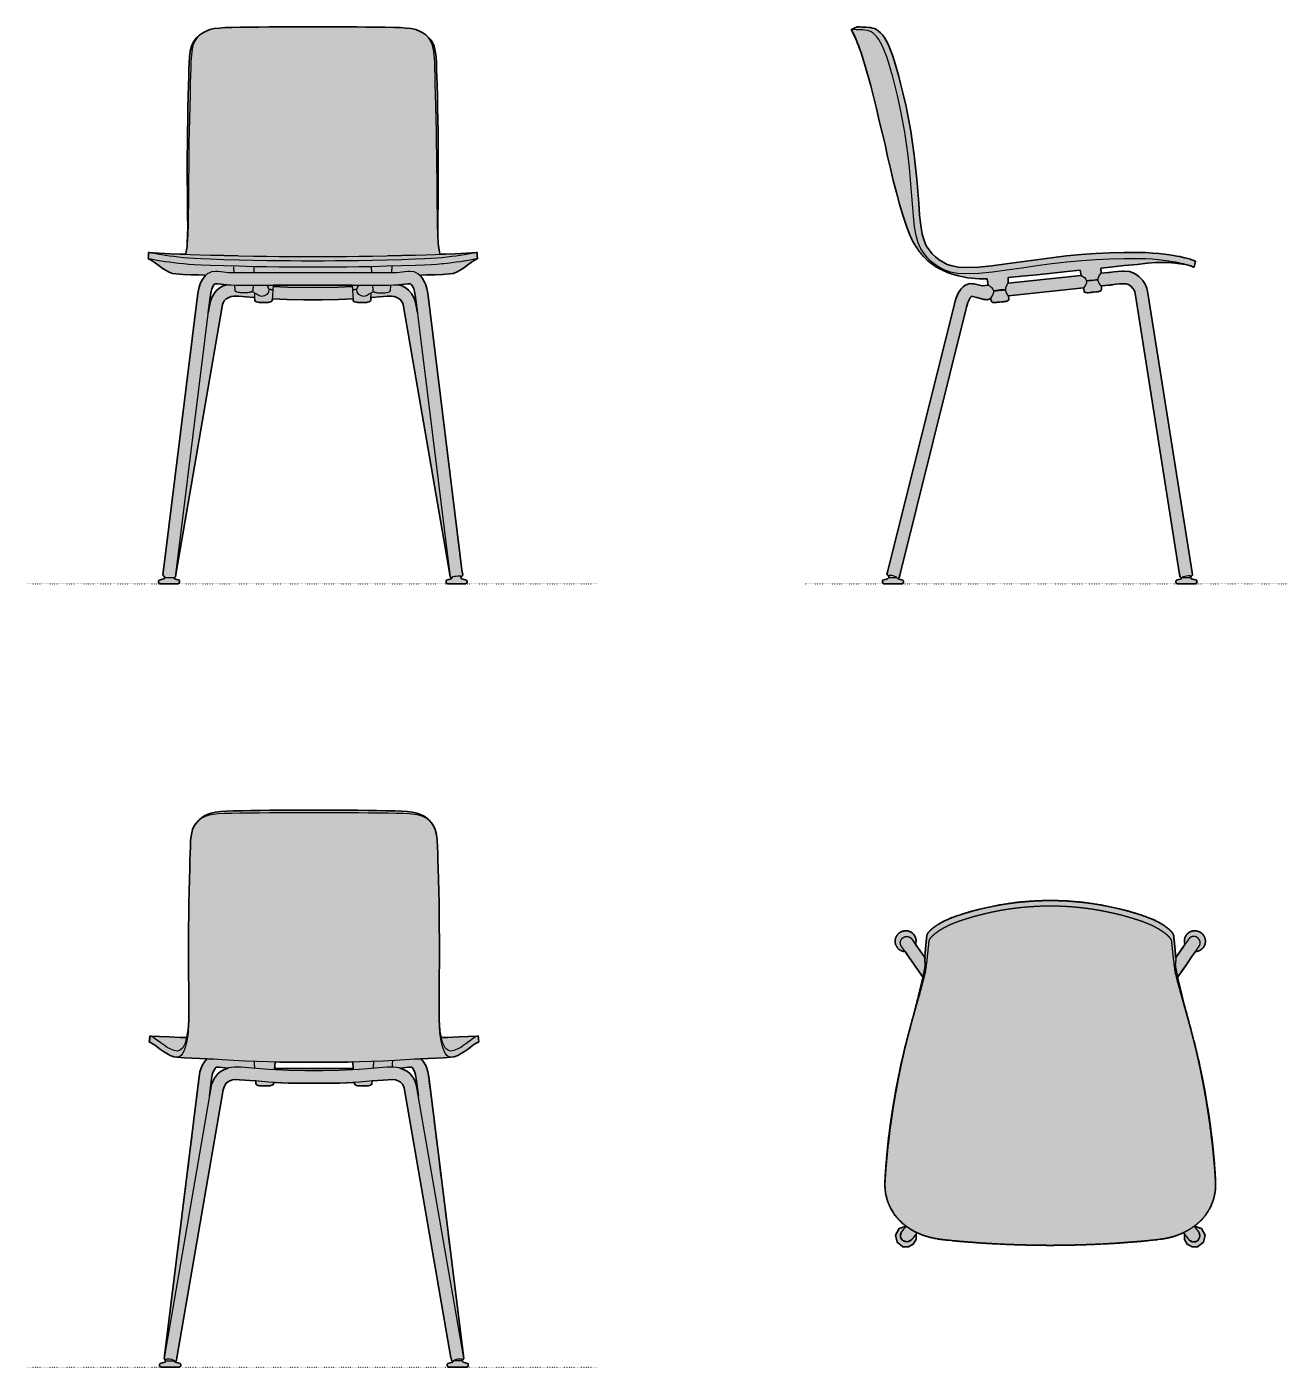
# Model space of a CAD drawing. Header units: millimetres. Extents: x 0 to 1796, y -1115 to 793.
import ezdxf

# ---------------------------------------------------------------- set-up
doc = ezdxf.new("R2010")
doc.units = ezdxf.units.MM
doc.linetypes.add('Dots', pattern=[1, 0, -1])
doc.layers.add('Blocks', color=7, linetype='Continuous')
doc.layers.add('Blocks$Fill', color=7, linetype='Continuous', true_color=0xffffff)
for name, color, linetype, lineweight, true_color in [('Blocks$Inner', 7, 'Continuous', 25, 0x007f00), ('Blocks$Outline', 7, 'Continuous', 35, 0xff3f3f), ('Groud', 7, 'Dots', 25, 0x243775)]:
    doc.layers.add(name, color=color, linetype=linetype, lineweight=lineweight, true_color=true_color)

# ---------------------------------------------------------------- blocks, each defined once
blk = doc.blocks.new('HAL Ply Tube Top')
at = {"layer": 'Blocks$Fill'}
blk.add_hatch(color=256, dxfattribs=at).paths.add_polyline_path([(165.9, 162.6), (165.8, 165), (165, 174.1), (163, 193.6), (163, 194), (162.9, 194.4), (162.8, 194.9), (162.6, 195.4), (162.5, 195.6), (162.4, 195.9), (162, 196.7), (162, 196.8), (161.5, 197.6), (161.2, 198), (160.9, 198.4), (160.9, 198.5), (160.2, 199.3), (160, 199.6), (159.3, 200.4), (159.2, 200.5), (158.2, 201.5), (156.8, 202.8), (155.9, 203.6), (154.9, 204.4), (154.3, 204.9), (151.8, 206.7), (150.9, 207.4), (148, 209.4), (146, 210.6), (143.8, 211.9), (140.4, 213.7), (137.1, 215.4), (133.8, 217), (128.7, 219.1), (124.2, 220.8), (119.8, 222.4), (111.9, 225), (97.6, 229.2), (85.6, 232.3), (70.3, 235.7), (57.4, 238.1), (45.5, 239.9), (31.7, 241.7), (16.6, 243), (4.1, 243.7), (-11, 244), (-26.2, 243.8), (-36.6, 243.3), (-52.3, 242.1), (-65.4, 240.7), (-78.8, 238.8), (-93.6, 236.1), (-106.6, 233.3), (-119.2, 230.2), (-131.6, 226.7), (-145.1, 222.4), (-149.6, 220.8), (-154.1, 219.1), (-158.6, 217.2), (-160.8, 216.2), (-164.1, 214.6), (-167.5, 212.8), (-169.7, 211.6), (-171.8, 210.3), (-173.8, 209.1), (-176.6, 207.2), (-179.4, 205.1), (-180, 204.7), (-180.5, 204.2), (-181.6, 203.4), (-182, 203), (-183.6, 201.5), (-183.7, 201.4), (-184.6, 200.4), (-185.5, 199.4), (-185.6, 199.3), (-185.7, 199.2), (-186.3, 198.4), (-186.4, 198.2), (-186.8, 197.7), (-186.9, 197.5), (-187.4, 196.7), (-187.6, 196.2), (-187.9, 195.5), (-188, 195.2), (-188.2, 194.8), (-188.2, 194.5), (-188.3, 194.3), (-188.4, 194), (-188.4, 193.8), (-188.4, 193.7), (-190.4, 174.1), (-191.2, 165), (-191.3, 162.8), (-191.3, 162.6), (-204.5, 181.6), (-204.3, 182.3), (-204.1, 183.1), (-203.9, 183.8), (-203.8, 184.6), (-203.7, 185.3), (-203.7, 186.1), (-203.7, 186.9), (-203.7, 187.7), (-203.8, 188.5), (-203.9, 189.2), (-204.1, 190), (-204.3, 190.8), (-204.6, 191.5), (-204.9, 192.2), (-205.2, 192.9), (-205.6, 193.6), (-205.9, 194.3), (-206.4, 194.9), (-206.8, 195.5), (-207.3, 196.1), (-207.8, 196.6), (-208.4, 197.1), (-208.9, 197.6), (-209.5, 198.1), (-210.2, 198.6), (-210.8, 199), (-211.5, 199.4), (-212.2, 199.7), (-213, 200), (-213.7, 200.3), (-214.5, 200.5), (-215.2, 200.7), (-216, 200.8), (-216.8, 200.9), (-217.6, 200.9), (-218.3, 201), (-219.1, 200.9), (-219.9, 200.9), (-220.6, 200.7), (-220.8, 200.7), (-220.9, 200.7), (-220.9, 200.7), (-221.3, 200.6), (-221.8, 200.5), (-222.3, 200.4), (-222.8, 200.3), (-223.3, 200.1), (-223.8, 199.9), (-224.3, 199.8), (-224.8, 199.5), (-225.3, 199.3), (-225.8, 199), (-226.3, 198.8), (-226.8, 198.5), (-227.3, 198.1), (-227.7, 197.8), (-228.2, 197.4), (-228.6, 197.1), (-229.1, 196.7), (-229.5, 196.3), (-229.9, 195.8), (-230.2, 195.4), (-230.6, 194.9), (-230.9, 194.4), (-231.2, 194), (-231.5, 193.5), (-231.8, 193), (-232.1, 192.4), (-232.3, 191.9), (-232.5, 191.4), (-232.7, 190.9), (-232.9, 190.3), (-233, 189.8), (-233.2, 189.3), (-233.3, 188.7), (-233.4, 188.2), (-233.4, 187.7), (-233.5, 187.1), (-233.5, 186.6), (-233.5, 186.1), (-233.5, 185.6), (-233.5, 185.1), (-233.4, 184.5), (-233.4, 184), (-233.3, 183.5), (-233.2, 183), (-233.1, 182.5), (-232.9, 181.9), (-232.8, 181.4), (-232.6, 180.9), (-232.4, 180.4), (-232.1, 179.9), (-231.9, 179.4), (-231.6, 178.9), (-231.3, 178.4), (-231, 177.9), (-230.7, 177.4), (-230.3, 177), (-230, 176.5), (-229.6, 176.1), (-229.2, 175.7), (-228.8, 175.3), (-228.3, 174.9), (-227.9, 174.5), (-227.4, 174.2), (-226.9, 173.8), (-226.5, 173.5), (-226, 173.2), (-225.5, 173), (-224.9, 172.7), (-224.4, 172.5), (-223.9, 172.3), (-223.4, 172.1), (-222.9, 171.9), (-222.3, 171.8), (-221.8, 171.7), (-221.3, 171.6), (-220.8, 171.5), (-220.2, 171.4), (-219.7, 171.4), (-219.5, 171.4), (-219.3, 171.4), (-194, 134.7), (-194, 134.7), (-194, 134.7), (-204.7, 91), (-222.1, 23.9), (-227.4, -0.2), (-234, -34.5), (-239.8, -70.7), (-244, -104.6), (-247.1, -140.6), (-247.9, -153.2), (-248.1, -157.4), (-248.1, -159.3), (-248.1, -161.3), (-247.8, -166), (-247.8, -167), (-247.6, -168.6), (-247.4, -170.4), (-247, -172.8), (-246.5, -175.2), (-246, -177.4), (-245.5, -179.5), (-244.9, -181.5), (-244.3, -183.4), (-243.7, -185.1), (-243.3, -185.9), (-242.4, -188.3), (-242.2, -188.7), (-242.1, -188.9), (-241.1, -191.3), (-241, -191.5), (-240.3, -192.9), (-240, -193.4), (-239.8, -193.8), (-239.5, -194.4), (-239.3, -194.8), (-239.1, -195.3), (-238.9, -195.6), (-238.4, -196.4), (-237.4, -198.1), (-236.5, -199.6), (-235.8, -200.7), (-235.1, -201.7), (-234.8, -202.1), (-233.7, -203.6), (-233.7, -203.6), (-232.6, -205), (-232.3, -205.5), (-231.5, -206.4), (-231.1, -207), (-230.3, -207.8), (-229.8, -208.4), (-229.1, -209.2), (-228.6, -209.8), (-227.8, -210.6), (-227.3, -211.1), (-226.5, -211.9), (-226, -212.4), (-225, -213.4), (-224.7, -213.7), (-223.3, -215), (-222, -216.1), (-221.8, -216.2), (-221.3, -216.7), (-220.4, -217.4), (-219.8, -217.9), (-218.9, -218.6), (-218.3, -219.1), (-217.8, -219.4), (-227.8, -222.9), (-233, -232.1), (-230.8, -242.4), (-222.3, -248.7), (-214.4, -248.9), (-207.6, -245.1), (-203.6, -238.4), (-203.6, -230.5), (-202.3, -228.8), (-202.3, -228.8), (-202.3, -228.8), (-200.9, -229.4), (-199.6, -230), (-198.3, -230.5), (-197.9, -230.7), (-197.1, -231.1), (-196.5, -231.3), (-195.7, -231.6), (-195.2, -231.8), (-194.4, -232.1), (-193.9, -232.3), (-193.1, -232.6), (-191.5, -233.1), (-186.2, -234.7), (-185.4, -235), (-183.9, -235.4), (-181.5, -235.9), (-176.9, -236.9), (-173.9, -237.4), (-173.1, -237.6), (-169.7, -238.1), (-169.4, -238.1), (-161.9, -239), (-122.4, -242.5), (-114.7, -243.1), (-111.5, -243.3), (-109.5, -243.5), (-106.5, -243.7), (-104.5, -243.8), (-101.5, -244), (-99.4, -244.1), (-96.4, -244.3), (-94.4, -244.4), (-91.2, -244.6), (-89.4, -244.7), (-84.4, -244.9), (-77.5, -245.2), (-74.2, -245.4), (-72.3, -245.5), (-68.4, -245.6), (-12.8, -246.7), (-12.5, -246.7), (43.2, -245.6), (43.2, -245.6), (47.2, -245.4), (49.3, -245.4), (52.5, -245.2), (54.4, -245.1), (64.5, -244.7), (64.5, -244.7), (69.5, -244.4), (71.2, -244.3), (74.5, -244.1), (76.5, -244), (79.5, -243.8), (81.5, -243.7), (84.5, -243.5), (86.6, -243.3), (89.6, -243.1), (136.5, -239), (143.9, -238.1), (144, -238.1), (146.4, -237.8), (147.9, -237.5), (148.2, -237.5), (156, -236), (156.8, -235.8), (158.4, -235.4), (160.8, -234.7), (166.2, -233.1), (166.7, -232.9), (167.7, -232.6), (168.2, -232.4), (169.1, -232.1), (169.5, -231.9), (170.8, -231.4), (170.8, -231.4), (172.1, -230.9), (172.6, -230.7), (173.4, -230.4), (173.9, -230.1), (174.7, -229.8), (175.2, -229.6), (176, -229.2), (176.5, -229), (176.9, -228.8), (178.3, -230.5), (178.2, -238.4), (182.2, -245.1), (189.1, -248.9), (196.9, -248.7), (205.4, -242.4), (207.6, -232.1), (202.4, -222.9), (192.5, -219.4), (192.3, -219.5), (192.5, -219.4), (193.5, -218.7), (194.1, -218.2), (195, -217.5), (195.6, -217), (196.4, -216.3), (197, -215.8), (197.9, -215), (198.4, -214.5), (199.3, -213.7), (199.8, -213.2), (201.2, -211.9), (202.4, -210.7), (202.4, -210.6), (202.8, -210.2), (203.7, -209.3), (204.2, -208.7), (204.9, -207.9), (205.4, -207.3), (206.1, -206.5), (206.6, -205.9), (207.2, -205.1), (207.7, -204.5), (208.4, -203.6), (208.8, -203), (209.5, -202.1), (209.8, -201.6), (210.8, -200.1), (211.3, -199.3), (212.2, -197.8), (212.4, -197.5), (212.7, -197), (212.9, -196.7), (213.2, -196.2), (213.4, -195.8), (213.7, -195.3), (213.9, -195), (214.1, -194.4), (215.3, -192), (215.7, -191.2), (216.3, -190), (216.4, -189.7), (216.6, -189.2), (216.8, -188.7), (217, -188.2), (218.4, -184.7), (219.1, -183), (219.7, -181), (220.3, -179), (220.8, -176.8), (221.3, -174.6), (221.7, -172.2), (222.1, -169.8), (222.3, -168), (222.4, -166.5), (222.7, -161.7), (222.7, -160.8), (222.7, -158.8), (222.7, -157.3), (222.6, -153.2), (221.9, -142.8), (218.6, -104.6), (214.4, -70.7), (208.3, -32.5), (201.4, 3), (194.5, 33.5), (171.2, 123.3), (168.6, 134.7), (168.6, 134.7), (168.6, 134.7), (168.6, 134.7), (193.9, 171.4), (194.4, 171.4), (194.9, 171.4), (195.4, 171.5), (195.9, 171.6), (196.4, 171.7), (197, 171.8), (197.5, 171.9), (198, 172.1), (198.5, 172.3), (199.1, 172.5), (199.6, 172.7), (200.1, 173), (200.6, 173.2), (201.1, 173.5), (201.6, 173.8), (202, 174.2), (202.5, 174.5), (203, 174.9), (203.4, 175.3), (203.8, 175.7), (204.2, 176.1), (204.6, 176.5), (205, 177), (205.3, 177.4), (205.7, 177.9), (206, 178.4), (206.3, 178.9), (206.5, 179.4), (206.8, 179.9), (207, 180.4), (207.2, 180.9), (207.4, 181.4), (207.6, 181.9), (207.7, 182.5), (207.8, 183), (207.9, 183.5), (208, 184), (208.1, 184.5), (208.1, 185.1), (208.1, 185.6), (208.2, 186.1), (208.1, 186.6), (208.1, 187.1), (208.1, 187.7), (208, 188.2), (207.9, 188.7), (207.8, 189.3), (207.7, 189.8), (207.5, 190.3), (207.4, 190.9), (207.2, 191.4), (207, 191.9), (206.7, 192.4), (206.5, 193), (206.2, 193.5), (205.9, 194), (205.6, 194.4), (205.2, 194.9), (204.9, 195.4), (204.5, 195.8), (204.1, 196.3), (203.7, 196.7), (203.3, 197.1), (202.8, 197.4), (202.4, 197.8), (201.9, 198.1), (201.4, 198.5), (201, 198.8), (200.5, 199), (200, 199.3), (199.5, 199.5), (199, 199.8), (198.5, 199.9), (198, 200.1), (197.4, 200.3), (196.9, 200.4), (196.4, 200.5), (195.9, 200.6), (195.7, 200.7), (195.5, 200.7), (195.5, 200.7), (195.2, 200.7), (194.5, 200.9), (193.7, 200.9), (193, 201), (192.2, 200.9), (191.4, 200.9), (190.6, 200.8), (189.9, 200.7), (189.1, 200.5), (188.3, 200.3), (187.6, 200), (186.9, 199.7), (186.2, 199.4), (185.5, 199), (184.8, 198.6), (184.2, 198.1), (183.6, 197.6), (183, 197.1), (182.4, 196.6), (181.9, 196.1), (181.5, 195.5), (181, 194.9), (180.6, 194.3), (180.2, 193.6), (179.8, 192.9), (179.5, 192.2), (179.2, 191.5), (178.9, 190.8), (178.7, 190), (178.6, 189.2), (178.4, 188.5), (178.3, 187.7), (178.3, 186.9), (178.3, 186.1), (178.3, 185.3), (178.4, 184.6), (178.5, 183.8), (178.7, 183.1), (178.9, 182.3), (179.1, 181.6)], flags=0)
at = {"layer": 'Blocks$Inner'}
for points in [[(-12.5, -246.7, -391), (-12.1, -246.7, -391), (-11.6, -246.7, -391), (-11.1, -246.7, -391), (-10.6, -246.7, -391), (-10, -246.7, -391), (-9.5, -246.7, -391), (-8.9, -246.7, -391), (-8.3, -246.7, -391), (-7.7, -246.7, -391), (-7.6, -246.7, -391), (-7.6, -246.7, -391), (-7.5, -246.7, -391), (-7.3, -246.6, -391), (-6.8, -246.6, -391), (-6, -246.6, -391), (-2.7, -246.6, -391), (3.9, -246.6, -391), (7.2, -246.6, -391), (7.2, -246.6, -391), (7.3, -246.6, -391), (7.4, -246.6, -391), (7.8, -246.5, -391), (8.5, -246.5, -391), (9.2, -246.5, -391), (9.9, -246.5, -391), (10.7, -246.5, -391), (11.4, -246.5, -391), (12.2, -246.5, -391), (13, -246.5, -391), (13.8, -246.5, -391), (14.7, -246.4, -391), (15.5, -246.4, -391), (16.4, -246.4, -391), (17.3, -246.4, -391), (18.2, -246.4, -391), (19.2, -246.3, -391), (20.1, -246.3, -391), (21.1, -246.3, -391), (22.1, -246.3, -391), (23.1, -246.2, -391), (24.1, -246.2, -391), (25.2, -246.2, -391), (26.2, -246.2, -391), (27.3, -246.1, -391), (28.4, -246.1, -391), (29.6, -246.1, -391), (30.7, -246, -391), (31.9, -246, -391), (33, -245.9, -391), (34.2, -245.9, -391), (35.5, -245.9, -391), (36.7, -245.8, -391), (37.9, -245.8, -391), (39.2, -245.7, -391), (40.5, -245.7, -391), (41.8, -245.6, -391), (43.2, -245.6, -391), (48.5, -245.4, -391), (53.9, -245.2, -391), (59.2, -244.9, -391), (64.5, -244.7, -391), (69.8, -244.4, -391), (75.1, -244.1, -391), (80.3, -243.7, -391), (85.6, -243.4, -391), (90.8, -243, -391), (92.1, -242.9, -391), (93.4, -242.8, -391), (94.6, -242.7, -391), (95.9, -242.6, -391), (97.1, -242.5, -391), (98.3, -242.4, -391), (99.5, -242.4, -391), (100.6, -242.3, -391), (101.8, -242.2, -391), (102.9, -242.1, -391), (104, -242, -391), (105.1, -241.9, -391), (106.1, -241.8, -391), (107.1, -241.8, -391), (108.2, -241.7, -391), (109.1, -241.6, -391), (110.1, -241.5, -391), (111.1, -241.4, -391), (112, -241.4, -391), (112.9, -241.3, -391), (113.8, -241.2, -391), (114.7, -241.1, -391), (115.5, -241.1, -391), (116.3, -241, -391), (117.2, -240.9, -391), (117.9, -240.9, -391), (118.7, -240.8, -391), (119.4, -240.7, -391), (120.2, -240.7, -391), (120.9, -240.6, -391), (121.6, -240.5, -391), (122.2, -240.5, -391), (122.9, -240.4, -391), (123.5, -240.3, -391), (124.1, -240.3, -391), (124.7, -240.2, -391), (124.8, -240.2, -391), (124.9, -240.2, -391), (124.9, -240.2, -391), (124.9, -240.2, -391), (125.1, -240.2, -391), (125.4, -240.2, -391), (126.1, -240.1, -391), (128.6, -239.8, -391), (133.8, -239.3, -391), (136.3, -239, -391), (136.5, -239, -391), (136.5, -239, -391), (136.6, -239, -391), (136.8, -239, -391), (137.2, -239, -391), (138.7, -238.8, -391), (139.4, -238.7, -391), (139.8, -238.7, -391), (139.9, -238.7, -391), (140, -238.6, -391), (140.2, -238.6, -391), (143.9, -238.1, -391), (147.3, -237.6, -391), (147.8, -237.6, -391), (148.2, -237.5, -391), (149, -237.4, -391), (150.6, -237.1, -391), (151.4, -236.9, -391), (151.5, -236.9, -391), (151.7, -236.9, -391), (151.9, -236.8, -391), (152.4, -236.7, -391), (154.5, -236.3, -391), (155.5, -236.1, -391), (156, -236, -391), (156.1, -235.9, -391), (156.2, -235.9, -391), (156.5, -235.8, -391), (157.6, -235.6, -391), (158.7, -235.3, -391), (159.7, -235, -391), (160.7, -234.8, -391), (160.8, -234.7, -391), (161, -234.7, -391), (161.3, -234.6, -391), (161.9, -234.4, -391), (163.1, -234.1, -391), (165.4, -233.3, -391), (166, -233.2, -391), (166.2, -233.1, -391), (166.3, -233.1, -391), (166.7, -232.9, -391), (168.1, -232.5, -391), (169.5, -232, -391), (170.8, -231.4, -391), (172.2, -230.9, -391), (173.5, -230.3, -391), (174.9, -229.7, -391), (176.3, -229.1, -391), (177.6, -228.4, -391), (179, -227.8, -391), (180.3, -227.1, -391), (181.7, -226.4, -391), (183, -225.7, -391), (184.3, -224.9, -391), (184.9, -224.5, -391), (185.6, -224.1, -391), (186.2, -223.7, -391), (186.7, -223.4, -391), (187.3, -223, -391), (187.8, -222.7, -391), (188.3, -222.4, -391), (188.7, -222.1, -391), (189.2, -221.8, -391), (189.6, -221.5, -391), (190.4, -220.9, -391), (192.1, -219.7, -391), (193.7, -218.5, -391), (195.2, -217.3, -391), (196.8, -216, -391), (198.2, -214.7, -391), (199.7, -213.3, -391), (201.1, -212, -391), (202.5, -210.6, -391), (203.8, -209.1, -391), (205.1, -207.7, -391), (206.3, -206.2, -391), (207.5, -204.7, -391), (208.7, -203.2, -391), (209.7, -201.7, -391), (210.8, -200.1, -391), (211.3, -199.3, -391), (211.8, -198.5, -391), (212.3, -197.7, -391), (212.8, -196.8, -391), (213.3, -196, -391), (213.8, -195.1, -391), (214.3, -194.1, -391), (214.8, -193.1, -391), (215.3, -192, -391), (215.5, -191.8, -391), (215.5, -191.7, -391), (215.5, -191.7, -391), (215.6, -191.6, -391), (215.7, -191.2, -391), (216.3, -189.9, -391), (216.6, -189.2, -391), (216.8, -188.9, -391), (216.8, -188.7, -391), (216.9, -188.5, -391), (217.5, -187, -391), (218.1, -185.5, -391), (218.3, -185.1, -391), (218.4, -184.7, -391), (218.8, -183.9, -391), (219.1, -183, -391), (219.4, -182, -391), (219.7, -181, -391), (220, -180, -391), (220.3, -179, -391), (220.5, -177.9, -391), (220.8, -176.8, -391), (221, -175.7, -391), (221.3, -174.6, -391), (221.5, -173.4, -391), (221.7, -172.2, -391), (221.9, -171, -391), (222, -170.4, -391), (222.1, -169.8, -391), (222.2, -169.2, -391), (222.2, -168.6, -391), (222.3, -168, -391), (222.3, -167.5, -391), (222.4, -167, -391), (222.4, -166.5, -391), (222.5, -166, -391), (222.5, -165.5, -391), (222.5, -164.6, -391), (222.6, -162.7, -391), (222.7, -161.7, -391), (222.7, -160.8, -391), (222.7, -159.8, -391), (222.7, -158.8, -391), (222.7, -157.8, -391), (222.7, -157.5, -391), (222.7, -157.3, -391), (222.7, -157.2, -391), (222.7, -156.8, -391), (222.6, -154.9, -391), (222.6, -154, -391), (222.6, -153.5, -391), (222.6, -153.3, -391), (222.6, -153.2, -391), (222.5, -153, -391), (222.4, -150.4, -391), (222.2, -147.7, -391), (222.2, -147.4, -391), (222.2, -147.2, -391), (222.2, -147.2, -391), (222.2, -147.1, -391), (222.2, -147, -391), (222.2, -146.5, -391), (222.1, -146, -391), (222.1, -145.4, -391), (222, -144.8, -391), (222, -144.2, -391), (222, -143.5, -391), (221.9, -142.8, -391), (221.9, -142.1, -391), (221.8, -141.3, -391), (221.7, -140.5, -391), (221.7, -139.7, -391), (221.6, -138.8, -391), (221.6, -137.9, -391), (221.5, -137, -391), (221.4, -136.1, -391), (221.3, -135.1, -391), (221.3, -134.1, -391), (221.2, -133, -391), (221, -130.9, -391), (220.9, -128.7, -391), (220.7, -126.4, -391), (220.5, -124.1, -391), (220.3, -121.8, -391), (220.1, -119.4, -391), (219.8, -117, -391), (219.6, -114.5, -391), (219.4, -112, -391), (219.1, -109.5, -391), (218.9, -107, -391), (218.6, -104.6, -391), (218.3, -102.2, -391), (218.1, -99.8, -391), (217.8, -97.5, -391), (217.6, -95.3, -391), (217.3, -93, -391), (217, -90.8, -391), (216.5, -86.4, -391), (215.9, -82, -391), (215.3, -77.5, -391), (214.7, -73, -391), (214.4, -70.7, -391), (214.1, -68.4, -391), (213.8, -66.2, -391), (213.5, -64, -391), (213.1, -61.9, -391), (212.8, -59.8, -391), (212.5, -57.8, -391), (212.2, -55.8, -391), (211.9, -53.9, -391), (211.6, -52, -391), (210.9, -48.1, -391), (209.6, -40.3, -391), (209, -36.4, -391), (208.7, -34.5, -391), (208.3, -32.5, -391), (207.6, -28.4, -391), (206.9, -24.4, -391), (206.1, -20.4, -391), (205.7, -18.4, -391), (205.5, -17.4, -391), (205.4, -16.9, -391), (205.4, -16.6, -391), (205.3, -16.4, -391), (203.9, -9.1, -391), (202.4, -1.9, -391), (202.1, -0.1, -391), (201.7, 1.5, -391), (201.4, 3, -391), (201.1, 4.6, -391), (200.8, 6.1, -391), (200.4, 7.6, -391), (200.1, 9.1, -391), (199.8, 10.6, -391), (199.5, 12, -391), (199.2, 13.4, -391), (198.6, 15.7, -391), (197.6, 20.4, -391), (197, 22.8, -391), (196.8, 23.9, -391), (196.5, 25, -391), (194.5, 33.5, -391), (192.4, 41.9, -391), (192.1, 42.9, -391), (191.9, 43.9, -391), (191.4, 45.8, -391), (190.3, 49.7, -391), (189.8, 51.7, -391), (189.3, 53.7, -391), (188.2, 57.7, -391), (187.7, 59.7, -391), (187.4, 60.7, -391), (187.2, 61.7, -391), (186.1, 65.6, -391), (185.1, 69.5, -391), (184.1, 73.1, -391), (183.1, 76.7, -391), (182.9, 77.7, -391), (182.8, 77.8, -391), (182.8, 77.9, -391), (182.8, 78, -391), (182.7, 78.4, -391), (182.3, 79.8, -391), (181.5, 82.7, -391), (181.1, 84.2, -391), (180.7, 85.6, -391), (179.9, 88.6, -391), (179.5, 90.1, -391), (179.3, 90.8, -391), (179.3, 90.9, -391), (179.3, 91, -391), (179.2, 91.2, -391), (179.1, 91.7, -391), (177.2, 99, -391), (175.3, 106.6, -391), (175.1, 107.5, -391), (174.9, 108.5, -391), (174.4, 110.3, -391), (173.5, 114, -391), (173, 115.8, -391), (173, 116, -391), (172.9, 116.2, -391), (172.8, 116.6, -391), (172.7, 117.4, -391), (171.9, 120.6, -391), (171.5, 122.1, -391), (171.3, 122.9, -391), (171.3, 123.1, -391), (171.2, 123.3, -391), (171.2, 123.6, -391), (170.5, 126.2, -391), (169.9, 128.9, -391), (169.8, 129.2, -391), (169.8, 129.5, -391), (169.6, 130.1, -391), (169.3, 131.4, -391), (168.8, 133.9, -391), (168.6, 134.5, -391), (168.6, 134.8, -391), (168.5, 135.1, -391), (168.3, 136.2, -391), (167.8, 138.4, -391), (167.5, 139.5, -391), (167.5, 139.7, -391), (167.5, 139.7, -391), (167.5, 139.8, -391), (167.4, 140, -391), (167.4, 140.4, -391), (167, 141.9, -391), (166.9, 142.7, -391), (166.8, 143.1, -391), (166.8, 143.2, -391), (166.8, 143.3, -391), (166.7, 143.4, -391), (166.3, 145.7, -391), (166.3, 145.9, -391), (166.2, 146, -391), (166.2, 146.3, -391), (166.1, 146.7, -391), (165.9, 147.7, -391), (165.9, 148, -391), (165.9, 148.1, -391), (165.9, 148.2, -391), (165.8, 148.6, -391), (165.7, 149.3, -391), (165.6, 149.7, -391), (165.6, 149.8, -391), (165.6, 149.8, -391), (165.6, 150, -391), (165.5, 150.6, -391), (165.5, 150.9, -391), (165.4, 151.1, -391), (165.4, 151.1, -391), (165.4, 151.2, -391), (165.4, 151.7, -391), (165.3, 152.2, -391), (165.3, 152.2, -391), (165.3, 152.3, -391), (165.3, 152.3, -391), (165.3, 152.5, -391), (165.3, 152.8, -391), (165.3, 152.9, -391), (165.3, 153, -391), (165.3, 153.1, -391), (165.3, 153.3, -391), (165.3, 153.4, -391), (165.3, 153.4, -391), (165.3, 153.5, -391), (165.3, 153.6, -391), (165.3, 154, -391), (165.4, 154.2, -391), (165.4, 154.4, -391), (165.4, 154.4, -391), (165.4, 154.5, -391), (165.5, 156, -391), (165.5, 156.1, -391), (165.6, 156.1, -391), (165.6, 156.3, -391), (165.6, 156.5, -391), (165.7, 157.1, -391), (165.7, 157.2, -391), (165.7, 157.3, -391), (165.7, 157.3, -391), (165.7, 157.5, -391), (165.8, 157.8, -391), (165.9, 158.4, -391), (165.9, 158.5, -391), (165.9, 158.6, -391), (165.9, 158.7, -391), (165.9, 159.1, -391), (166, 159.5, -391), (166, 159.5, -391), (166, 159.6, -391), (166, 159.8, -391), (166, 160.1, -391), (166, 160.8, -391), (166, 161.1, -391), (166, 161.5, -391), (165.9, 162.3, -391), (165.9, 162.7, -391), (165.9, 162.8, -391), (165.9, 162.9, -391), (165.9, 163.1, -391), (165.9, 164.1, -391), (165.8, 164.6, -391), (165.8, 164.8, -391), (165.8, 164.9, -391), (165.8, 165, -391), (165.8, 165.1, -391), (165.5, 168.5, -391), (165.5, 168.7, -391), (165.5, 168.8, -391), (165.5, 169, -391), (165.4, 169.6, -391), (165.3, 170.7, -391), (165.1, 173, -391), (165, 174.1, -391), (164.9, 175.2, -391), (164.7, 177.4, -391), (164.6, 178.5, -391), (164.5, 179, -391), (164.5, 179.5, -391), (164.3, 181.6, -391), (164.1, 183.6, -391), (163.9, 185.5, -391), (163.7, 187.4, -391), (163.7, 187.6, -391), (163.6, 187.7, -391), (163.6, 187.8, -391), (163.6, 188.2, -391), (163.5, 188.8, -391), (163.4, 190.2, -391), (163.4, 190.5, -391), (163.3, 190.7, -391), (163.3, 190.8, -391), (163.3, 190.8, -391), (163.3, 191.3, -391), (163.2, 192.1, -391), (163.1, 192.5, -391), (163.1, 192.7, -391), (163.1, 192.7, -391), (163.1, 192.7, -391), (163.1, 192.9, -391), (163.1, 193.1, -391), (163.1, 193.3, -391), (163.1, 193.4, -391), (163, 193.6, -391), (163, 194, -391), (162.9, 194.4, -391), (162.8, 194.9, -391), (162.6, 195.4, -391), (162.5, 195.6, -391), (162.4, 195.9, -391), (162.2, 196.4, -391), (162.1, 196.6, -391), (162, 196.7, -391), (162, 196.8, -391), (161.7, 197.2, -391), (161.5, 197.6, -391), (161.2, 198, -391), (161, 198.3, -391), (160.9, 198.4, -391), (160.9, 198.5, -391), (160.7, 198.7, -391), (160.4, 199.1, -391), (160.2, 199.3, -391), (160, 199.6, -391), (159.6, 200, -391), (159.4, 200.3, -391), (159.3, 200.4, -391), (159.2, 200.5, -391), (158.2, 201.5, -391), (156.8, 202.8, -391), (156.6, 203, -391), (156.4, 203.2, -391), (155.9, 203.6, -391), (155.4, 204, -391), (154.9, 204.4, -391), (154.3, 204.9, -391), (153.7, 205.4, -391), (152.4, 206.3, -391), (151.8, 206.7, -391), (151.2, 207.2, -391), (150.9, 207.4, -391), (150.5, 207.7, -391), (150.1, 207.9, -391), (149.7, 208.2, -391), (149.3, 208.5, -391), (148.9, 208.8, -391), (148.4, 209.1, -391), (148, 209.4, -391), (147, 210, -391), (146, 210.6, -391), (144.9, 211.3, -391), (143.8, 211.9, -391), (141.5, 213.1, -391), (140.4, 213.7, -391), (139.3, 214.3, -391), (138.2, 214.9, -391), (137.1, 215.4, -391), (136, 216, -391), (134.9, 216.5, -391), (133.8, 217, -391), (133.3, 217.2, -391), (132.8, 217.4, -391), (128.7, 219.1, -391), (124.7, 220.6, -391), (124.2, 220.8, -391), (123.7, 221, -391), (122.8, 221.4, -391), (120.8, 222, -391), (119.9, 222.4, -391), (119.8, 222.4, -391), (119.6, 222.5, -391), (119.3, 222.6, -391), (118.7, 222.8, -391), (116.1, 223.6, -391), (114.8, 224, -391), (114.2, 224.2, -391), (114, 224.3, -391), (114, 224.3, -391), (113.8, 224.4, -391), (113.4, 224.5, -391), (112.9, 224.6, -391), (112.5, 224.8, -391), (111.9, 225, -391), (111.4, 225.1, -391), (110.8, 225.3, -391), (110.2, 225.5, -391), (109.6, 225.7, -391), (109, 225.9, -391), (108.3, 226.1, -391), (107.6, 226.3, -391), (106.9, 226.5, -391), (106.2, 226.7, -391), (105.4, 226.9, -391), (104.6, 227.2, -391), (103.8, 227.4, -391), (103, 227.7, -391), (102.1, 227.9, -391), (101.2, 228.2, -391), (99.5, 228.7, -391), (97.6, 229.2, -391), (95.7, 229.7, -391), (93.8, 230.2, -391), (91.8, 230.7, -391), (89.8, 231.2, -391), (87.7, 231.8, -391), (85.6, 232.3, -391), (83.4, 232.8, -391), (79, 233.8, -391), (74.7, 234.8, -391), (70.3, 235.7, -391), (66, 236.5, -391), (63.8, 236.9, -391), (61.6, 237.3, -391), (59.5, 237.7, -391), (57.4, 238.1, -391), (55.4, 238.4, -391), (53.3, 238.8, -391), (51.3, 239.1, -391), (49.4, 239.4, -391), (47.4, 239.7, -391), (45.5, 239.9, -391), (43.6, 240.2, -391), (41.8, 240.4, -391), (40, 240.7, -391), (38.3, 240.9, -391), (36.5, 241.1, -391), (34.9, 241.3, -391), (33.3, 241.5, -391), (31.7, 241.7, -391), (30.1, 241.8, -391), (28.5, 242, -391), (26.9, 242.1, -391), (25.3, 242.3, -391), (23.6, 242.4, -391), (21.9, 242.6, -391), (20.2, 242.7, -391), (18.4, 242.8, -391), (16.6, 243, -391), (14.8, 243.1, -391), (13, 243.2, -391), (11.2, 243.4, -391), (9.4, 243.5, -391), (7.6, 243.5, -391), (5.9, 243.6, -391), (4.1, 243.7, -391), (2.4, 243.8, -391), (0.7, 243.8, -391), (-0.9, 243.8, -391), (-1.7, 243.9, -391), (-2.5, 243.9, -391), (-3.3, 243.9, -391), (-4.1, 243.9, -391), (-4.9, 243.9, -391), (-5.6, 243.9, -391), (-6.3, 244, -391), (-7, 244, -391), (-7.7, 244, -391), (-8.4, 244, -391), (-9.1, 244, -391), (-9.7, 244, -391), (-10.3, 244, -391), (-11, 244, -391), (-11.6, 244, -391), (-12.1, 244, -391), (-13.3, 244, -391), (-13.9, 244, -391), (-14.5, 244, -391), (-15.1, 244, -391), (-15.7, 244, -391), (-16.4, 244, -391), (-17, 244, -391), (-17.7, 244, -391), (-18.4, 244, -391), (-19.1, 244, -391), (-19.8, 243.9, -391), (-20.6, 243.9, -391), (-21.3, 243.9, -391), (-22.1, 243.9, -391), (-22.9, 243.9, -391), (-23.7, 243.9, -391), (-24.5, 243.8, -391), (-26.2, 243.8, -391), (-27.8, 243.8, -391), (-29.6, 243.7, -391), (-31.3, 243.6, -391), (-33, 243.5, -391), (-34.8, 243.5, -391), (-36.6, 243.3, -391), (-38.4, 243.2, -391), (-40.2, 243.1, -391), (-42, 243, -391), (-43.8, 242.8, -391), (-45.6, 242.7, -391), (-47.3, 242.6, -391), (-49, 242.4, -391), (-50.7, 242.3, -391), (-52.3, 242.1, -391), (-53.9, 242, -391), (-55.5, 241.8, -391), (-57.1, 241.6, -391), (-58.7, 241.5, -391), (-60.3, 241.3, -391), (-62, 241.1, -391), (-63.7, 240.9, -391), (-65.4, 240.7, -391), (-67.2, 240.4, -391), (-69, 240.2, -391), (-70.9, 239.9, -391), (-72.8, 239.7, -391), (-74.8, 239.4, -391), (-76.8, 239.1, -391), (-78.8, 238.8, -391), (-80.8, 238.4, -391), (-82.9, 238.1, -391), (-84.9, 237.7, -391), (-87.1, 237.3, -391), (-89.2, 236.9, -391), (-93.6, 236.1, -391), (-97.9, 235.2, -391), (-102.3, 234.3, -391), (-106.6, 233.3, -391), (-111, 232.3, -391), (-113.1, 231.8, -391), (-115.2, 231.2, -391), (-117.2, 230.7, -391), (-119.2, 230.2, -391), (-121.1, 229.7, -391), (-123, 229.2, -391), (-124.9, 228.7, -391), (-126.7, 228.2, -391), (-127.5, 227.9, -391), (-128.4, 227.6, -391), (-129.2, 227.4, -391), (-130, 227.2, -391), (-130.8, 226.9, -391), (-131.6, 226.7, -391), (-132.3, 226.5, -391), (-133, 226.3, -391), (-133.7, 226.1, -391), (-134.4, 225.9, -391), (-135, 225.7, -391), (-135.6, 225.5, -391), (-136.2, 225.3, -391), (-136.8, 225.1, -391), (-137.3, 225, -391), (-137.8, 224.8, -391), (-138.3, 224.6, -391), (-138.8, 224.5, -391), (-139.2, 224.4, -391), (-139.3, 224.3, -391), (-139.4, 224.3, -391), (-139.6, 224.2, -391), (-142.1, 223.4, -391), (-144.7, 222.6, -391), (-145, 222.5, -391), (-145.1, 222.4, -391), (-145.3, 222.4, -391), (-145.7, 222.2, -391), (-146.7, 221.9, -391), (-148.6, 221.2, -391), (-149.6, 220.8, -391), (-150.6, 220.5, -391), (-152.6, 219.7, -391), (-153.6, 219.3, -391), (-154.1, 219.1, -391), (-154.6, 218.9, -391), (-158.6, 217.2, -391), (-159.7, 216.7, -391), (-160.8, 216.2, -391), (-161.9, 215.7, -391), (-163, 215.2, -391), (-164.1, 214.6, -391), (-165.2, 214, -391), (-166.4, 213.4, -391), (-167.5, 212.8, -391), (-168.6, 212.2, -391), (-169.7, 211.6, -391), (-170.8, 210.9, -391), (-171.8, 210.3, -391), (-172.9, 209.7, -391), (-173.3, 209.4, -391), (-173.8, 209.1, -391), (-174.3, 208.8, -391), (-174.7, 208.5, -391), (-175.1, 208.2, -391), (-175.5, 207.9, -391), (-175.9, 207.7, -391), (-176.2, 207.4, -391), (-176.6, 207.2, -391), (-176.9, 207, -391), (-178.1, 206.1, -391), (-179.4, 205.1, -391), (-180, 204.7, -391), (-180.5, 204.2, -391), (-181.1, 203.8, -391), (-181.6, 203.4, -391), (-181.8, 203.2, -391), (-182, 203, -391), (-182.3, 202.6, -391), (-183, 202, -391), (-183.4, 201.7, -391), (-183.6, 201.5, -391), (-183.7, 201.4, -391), (-184.6, 200.4, -391), (-185.5, 199.4, -391), (-185.6, 199.3, -391), (-185.7, 199.2, -391), (-185.8, 199, -391), (-186.2, 198.6, -391), (-186.3, 198.4, -391), (-186.4, 198.2, -391), (-186.7, 197.9, -391), (-186.8, 197.7, -391), (-186.9, 197.5, -391), (-187.1, 197.1, -391), (-187.4, 196.7, -391), (-187.6, 196.2, -391), (-187.8, 195.7, -391), (-187.9, 195.5, -391), (-188, 195.2, -391), (-188.2, 194.8, -391), (-188.2, 194.5, -391), (-188.3, 194.3, -391), (-188.3, 194.1, -391), (-188.4, 194, -391), (-188.4, 193.8, -391), (-188.4, 193.7, -391), (-188.4, 193.6, -391), (-188.5, 193.2, -391), (-188.5, 192.7, -391), (-188.7, 191, -391), (-188.7, 190.8, -391), (-188.7, 190.8, -391), (-188.7, 190.7, -391), (-188.7, 190.7, -391), (-188.7, 190.5, -391), (-188.8, 189.8, -391), (-188.9, 188.5, -391), (-189, 187.8, -391), (-189, 187.7, -391), (-189, 187.6, -391), (-189.1, 187.4, -391), (-189.1, 186.9, -391), (-189.3, 185, -391), (-189.4, 184.1, -391), (-189.4, 183.6, -391), (-189.5, 183.1, -391), (-189.7, 181.1, -391), (-189.9, 179, -391), (-190.1, 176.8, -391), (-190.3, 174.7, -391), (-190.4, 174.1, -391), (-190.4, 173.5, -391), (-190.5, 172.4, -391), (-190.8, 170.1, -391), (-190.9, 169, -391), (-190.9, 168.8, -391), (-190.9, 168.7, -391), (-190.9, 168.5, -391), (-190.9, 168.1, -391), (-191.1, 166.4, -391), (-191.1, 165.5, -391), (-191.2, 165.1, -391), (-191.2, 165, -391), (-191.2, 164.9, -391), (-191.2, 164.8, -391), (-191.3, 162.9, -391), (-191.3, 162.8, -391), (-191.3, 162.7, -391), (-191.3, 162.5, -391), (-191.3, 162.1, -391), (-191.3, 161.3, -391), (-191.3, 161.1, -391), (-191.3, 161, -391), (-191.3, 160.6, -391), (-191.3, 159.9, -391), (-191.3, 159.6, -391), (-191.3, 159.5, -391), (-191.3, 159.5, -391), (-191.3, 159.4, -391), (-191.3, 159, -391), (-191.3, 158.8, -391), (-191.3, 158.7, -391), (-191.3, 158.6, -391), (-191.2, 158.3, -391), (-191.1, 157.7, -391), (-191.1, 157.4, -391), (-191.1, 157.3, -391), (-191.1, 157.3, -391), (-191.1, 157.2, -391), (-191, 156.9, -391), (-191, 156.4, -391), (-190.9, 156.1, -391), (-190.9, 156.1, -391), (-190.9, 156, -391), (-190.9, 155.8, -391), (-190.8, 155, -391), (-190.8, 154.7, -391), (-190.8, 154.5, -391), (-190.8, 154.4, -391), (-190.7, 154.3, -391), (-190.7, 153.5, -391), (-190.7, 153.4, -391), (-190.7, 153.4, -391), (-190.7, 153.3, -391), (-190.7, 153.2, -391), (-190.7, 153, -391), (-190.7, 153, -391), (-190.7, 152.9, -391), (-190.7, 152.7, -391), (-190.7, 152.4, -391), (-190.7, 152.2, -391), (-190.7, 152.2, -391), (-190.7, 152.1, -391), (-190.7, 152, -391), (-190.8, 151.5, -391), (-190.8, 151.3, -391), (-190.8, 151.2, -391), (-190.8, 151.1, -391), (-190.8, 151, -391), (-190.9, 150.4, -391), (-191, 149.8, -391), (-191, 149.8, -391), (-191, 149.7, -391), (-191, 149.5, -391), (-191.1, 149.1, -391), (-191.2, 148.4, -391), (-191.2, 148.2, -391), (-191.2, 148.1, -391), (-191.3, 148, -391), (-191.4, 147.5, -391), (-191.5, 146.5, -391), (-191.6, 146, -391), (-191.6, 145.9, -391), (-191.7, 145.7, -391), (-191.7, 145.4, -391), (-191.9, 144.3, -391), (-192.1, 143.7, -391), (-192.1, 143.4, -391), (-192.1, 143.3, -391), (-192.2, 143.2, -391), (-192.2, 143.1, -391), (-192.8, 140, -391), (-192.9, 139.8, -391), (-192.9, 139.7, -391), (-192.9, 139.7, -391), (-192.9, 139.5, -391), (-193, 139, -391), (-193.3, 137.8, -391), (-193.8, 135.6, -391), (-193.9, 135.1, -391), (-193.9, 134.8, -391), (-194, 134.6, -391), (-194, 134.5, -391), (-194.3, 133.2, -391), (-194.9, 130.7, -391), (-195.1, 129.5, -391), (-195.2, 129.2, -391), (-195.3, 128.9, -391), (-195.4, 128.2, -391), (-196.1, 125.6, -391), (-196.4, 124.3, -391), (-196.5, 123.6, -391), (-196.6, 123.3, -391), (-196.6, 123.1, -391), (-196.7, 122.9, -391), (-197.5, 119.8, -391), (-198.2, 116.6, -391), (-198.3, 116.2, -391), (-198.4, 116, -391), (-198.4, 115.8, -391), (-198.6, 114.9, -391), (-199.1, 113, -391), (-200, 109.4, -391), (-200.5, 107.5, -391), (-200.9, 105.6, -391), (-201.9, 101.8, -391), (-202.4, 99.9, -391), (-202.6, 99, -391), (-202.8, 98.1, -391), (-203.8, 94.4, -391), (-204.2, 92.6, -391), (-204.5, 91.7, -391), (-204.6, 91.2, -391), (-204.7, 91, -391), (-204.7, 90.8, -391), (-206.3, 84.9, -391), (-206.5, 84.1, -391), (-206.7, 83.4, -391), (-207.1, 82, -391), (-207.8, 79.1, -391), (-208, 78.4, -391), (-208.1, 78, -391), (-208.2, 77.8, -391), (-208.2, 77.7, -391), (-208.2, 77.6, -391), (-208.7, 75.8, -391), (-209.7, 72.2, -391), (-210.2, 70.4, -391), (-210.3, 69.9, -391), (-210.4, 69.7, -391), (-210.5, 69.5, -391), (-210.7, 68.5, -391), (-211.8, 64.6, -391), (-212.8, 60.7, -391), (-213.9, 56.7, -391), (-214.9, 52.6, -391), (-215.2, 51.6, -391), (-215.4, 50.7, -391), (-216, 48.7, -391), (-217, 44.8, -391), (-217.5, 42.9, -391), (-218, 40.8, -391), (-219.1, 36.6, -391), (-219.6, 34.5, -391), (-219.9, 33.4, -391), (-220.1, 32.4, -391), (-222.1, 23.9, -391), (-224.3, 14.5, -391), (-224.5, 13.4, -391), (-224.9, 12, -391), (-225.2, 10.5, -391), (-225.5, 9.1, -391), (-225.8, 7.6, -391), (-226.1, 6.1, -391), (-226.5, 4.6, -391), (-226.8, 3, -391), (-227.1, 1.4, -391), (-227.4, -0.2, -391), (-228.2, -3.8, -391), (-229.6, -11, -391), (-230.3, -14.6, -391), (-230.7, -16.4, -391), (-231.1, -18.4, -391), (-231.9, -22.4, -391), (-232.6, -26.5, -391), (-233.3, -30.5, -391), (-234, -34.5, -391), (-235.3, -42.3, -391), (-236.6, -50.1, -391), (-237, -52, -391), (-237.3, -53.9, -391), (-237.6, -55.8, -391), (-237.9, -57.8, -391), (-238.2, -59.9, -391), (-238.5, -61.9, -391), (-238.8, -64.1, -391), (-239.1, -66.2, -391), (-239.5, -68.4, -391), (-239.8, -70.7, -391), (-240.4, -75.3, -391), (-241, -79.8, -391), (-241.6, -84.3, -391), (-242.1, -88.7, -391), (-242.7, -93.1, -391), (-242.9, -95.3, -391), (-243.2, -97.6, -391), (-243.5, -99.9, -391), (-243.7, -102.3, -391), (-244, -104.6, -391), (-244.2, -107.1, -391), (-244.5, -109.5, -391), (-244.7, -112.1, -391), (-245, -114.6, -391), (-245.2, -117, -391), (-245.4, -119.5, -391), (-245.6, -121.9, -391), (-245.8, -124.2, -391), (-246, -126.5, -391), (-246.2, -128.7, -391), (-246.4, -130.9, -391), (-246.6, -133, -391), (-246.6, -134.1, -391), (-246.7, -135.1, -391), (-246.8, -136.1, -391), (-246.9, -137.1, -391), (-246.9, -138, -391), (-247, -138.9, -391), (-247.1, -139.7, -391), (-247.1, -140.6, -391), (-247.2, -141.3, -391), (-247.2, -142.1, -391), (-247.3, -142.8, -391), (-247.3, -143.5, -391), (-247.4, -144.2, -391), (-247.4, -144.8, -391), (-247.5, -145.4, -391), (-247.5, -146, -391), (-247.5, -146.5, -391), (-247.6, -147, -391), (-247.6, -147.1, -391), (-247.6, -147.2, -391), (-247.6, -147.2, -391), (-247.6, -147.4, -391), (-247.6, -147.7, -391), (-247.6, -148.4, -391), (-247.8, -151, -391), (-247.9, -152.4, -391), (-247.9, -153, -391), (-247.9, -153.2, -391), (-247.9, -153.3, -391), (-247.9, -153.5, -391), (-248, -155.4, -391), (-248.1, -157.2, -391), (-248.1, -157.4, -391), (-248.1, -157.5, -391), (-248.1, -157.8, -391), (-248.1, -158.3, -391), (-248.1, -159.3, -391), (-248.1, -160.3, -391), (-248.1, -161.3, -391), (-248.1, -161.7, -391), (-248, -162.2, -391), (-248, -163.2, -391), (-247.9, -165, -391), (-247.8, -166, -391), (-247.8, -166.5, -391), (-247.8, -167, -391), (-247.7, -167.5, -391), (-247.7, -168.1, -391), (-247.6, -168.6, -391), (-247.5, -169.2, -391), (-247.4, -169.8, -391), (-247.4, -170.4, -391), (-247.2, -171.6, -391), (-247, -172.8, -391), (-246.8, -174, -391), (-246.5, -175.2, -391), (-246.3, -176.3, -391), (-246, -177.4, -391), (-245.8, -178.4, -391), (-245.5, -179.5, -391), (-245.2, -180.5, -391), (-244.9, -181.5, -391), (-244.6, -182.5, -391), (-244.3, -183.4, -391), (-244, -184.3, -391), (-243.7, -185.1, -391), (-243.3, -185.9, -391), (-242.7, -187.4, -391), (-242.4, -188.2, -391), (-242.3, -188.5, -391), (-242.2, -188.7, -391), (-242.1, -188.9, -391), (-241.5, -190.2, -391), (-240.9, -191.6, -391), (-240.9, -191.7, -391), (-240.9, -191.7, -391), (-240.8, -191.8, -391), (-240.7, -192.1, -391), (-240.4, -192.6, -391), (-239.9, -193.6, -391), (-239.4, -194.6, -391), (-238.9, -195.5, -391), (-238.4, -196.4, -391), (-237.9, -197.3, -391), (-237.4, -198.1, -391), (-236.9, -198.9, -391), (-236.4, -199.7, -391), (-235.9, -200.5, -391), (-234.8, -202.1, -391), (-233.7, -203.6, -391), (-232.6, -205.1, -391), (-231.4, -206.6, -391), (-230.1, -208.1, -391), (-228.8, -209.5, -391), (-227.5, -210.9, -391), (-226.1, -212.3, -391), (-224.7, -213.7, -391), (-223.2, -215, -391), (-221.7, -216.3, -391), (-220.2, -217.6, -391), (-218.6, -218.8, -391), (-217, -220, -391), (-215.4, -221.2, -391), (-214.5, -221.8, -391), (-214.1, -222.1, -391), (-213.6, -222.4, -391), (-213.1, -222.7, -391), (-212.6, -223, -391), (-212.1, -223.4, -391), (-211.5, -223.7, -391), (-210.9, -224.1, -391), (-210.3, -224.5, -391), (-209, -225.3, -391), (-207.7, -226, -391), (-206.4, -226.8, -391), (-205, -227.5, -391), (-203.7, -228.1, -391), (-202.3, -228.8, -391), (-200.9, -229.4, -391), (-199.6, -230, -391), (-198.2, -230.6, -391), (-196.9, -231.2, -391), (-195.5, -231.7, -391), (-194.1, -232.2, -391), (-192.7, -232.7, -391), (-192, -232.9, -391), (-191.7, -233.1, -391), (-191.5, -233.1, -391), (-191.4, -233.2, -391), (-190.2, -233.5, -391), (-187.8, -234.2, -391), (-186.6, -234.6, -391), (-186.3, -234.7, -391), (-186.2, -234.7, -391), (-186.1, -234.8, -391), (-185.6, -234.9, -391), (-184.6, -235.2, -391), (-183.5, -235.4, -391), (-182.4, -235.7, -391), (-181.9, -235.8, -391), (-181.6, -235.9, -391), (-181.5, -235.9, -391), (-181.3, -236, -391), (-179.3, -236.4, -391), (-177.3, -236.8, -391), (-177, -236.9, -391), (-176.9, -236.9, -391), (-176.8, -236.9, -391), (-176.4, -237, -391), (-175.6, -237.1, -391), (-173.9, -237.4, -391), (-173.1, -237.6, -391), (-172.3, -237.7, -391), (-170.5, -238, -391), (-169.7, -238.1, -391), (-169.2, -238.1, -391), (-168.8, -238.2, -391), (-167, -238.4, -391), (-166, -238.6, -391), (-165.6, -238.6, -391), (-165.4, -238.6, -391), (-165.2, -238.7, -391), (-165.1, -238.7, -391), (-162.2, -239, -391), (-162, -239, -391), (-161.9, -239, -391), (-161.9, -239, -391), (-161.9, -239, -391), (-161.8, -239, -391), (-161.7, -239.1, -391), (-160.4, -239.2, -391), (-157.8, -239.4, -391), (-152.7, -240, -391), (-151.4, -240.1, -391), (-150.8, -240.2, -391), (-150.4, -240.2, -391), (-150.3, -240.2, -391), (-150, -240.2, -391), (-149.4, -240.3, -391), (-148.8, -240.3, -391), (-148.2, -240.4, -391), (-147.5, -240.5, -391), (-146.9, -240.5, -391), (-146.2, -240.6, -391), (-145.5, -240.7, -391), (-144.8, -240.7, -391), (-144, -240.8, -391), (-143.2, -240.9, -391), (-142.4, -240.9, -391), (-141.6, -241, -391), (-140.8, -241.1, -391), (-140, -241.1, -391), (-139.1, -241.2, -391), (-138.2, -241.3, -391), (-137.3, -241.4, -391), (-136.4, -241.4, -391), (-135.4, -241.5, -391), (-134.4, -241.6, -391), (-133.4, -241.7, -391), (-132.4, -241.8, -391), (-131.4, -241.8, -391), (-130.3, -241.9, -391), (-129.3, -242, -391), (-128.2, -242.1, -391), (-127, -242.2, -391), (-125.9, -242.3, -391), (-124.7, -242.4, -391), (-123.6, -242.4, -391), (-122.4, -242.5, -391), (-121.1, -242.6, -391), (-119.9, -242.7, -391), (-118.6, -242.8, -391), (-117.4, -242.9, -391), (-116.1, -243, -391), (-110.8, -243.4, -391), (-105.6, -243.7, -391), (-100.3, -244.1, -391), (-95.1, -244.4, -391), (-89.8, -244.7, -391), (-84.4, -244.9, -391), (-79.1, -245.2, -391), (-73.8, -245.4, -391), (-68.4, -245.6, -391), (-67.1, -245.7, -391), (-65.8, -245.7, -391), (-64.5, -245.7, -391), (-63.2, -245.8, -391), (-62, -245.8, -391), (-60.7, -245.9, -391), (-59.5, -245.9, -391), (-58.3, -245.9, -391), (-57.1, -246, -391), (-56, -246, -391), (-54.8, -246.1, -391), (-53.7, -246.1, -391), (-52.6, -246.1, -391), (-51.5, -246.2, -391), (-50.5, -246.2, -391), (-49.4, -246.2, -391), (-48.4, -246.2, -391), (-47.4, -246.3, -391), (-46.4, -246.3, -391), (-45.4, -246.3, -391), (-44.5, -246.3, -391), (-43.5, -246.4, -391), (-42.6, -246.4, -391), (-41.7, -246.4, -391), (-40.8, -246.4, -391), (-40, -246.4, -391), (-39.1, -246.5, -391), (-38.3, -246.5, -391), (-37.5, -246.5, -391), (-36.7, -246.5, -391), (-36, -246.5, -391), (-35.2, -246.5, -391), (-34.5, -246.5, -391), (-33.8, -246.5, -391), (-33.1, -246.5, -391), (-32.8, -246.6, -391), (-32.6, -246.6, -391), (-32.5, -246.6, -391), (-30.8, -246.6, -391), (-27.5, -246.6, -391), (-21, -246.6, -391), (-19.3, -246.6, -391), (-18.5, -246.6, -391), (-18.1, -246.6, -391), (-17.9, -246.7, -391), (-17.8, -246.7, -391), (-17.7, -246.7, -391), (-17.7, -246.7, -391), (-17.1, -246.7, -391), (-16.5, -246.7, -391), (-15.9, -246.7, -391), (-15.3, -246.7, -391), (-14.8, -246.7, -391), (-14.3, -246.7, -391), (-13.8, -246.7, -391), (-13.3, -246.7, -391), (-13, -246.7, -391), (-12.9, -246.7, -391), (-12.8, -246.7, -391), (-12.8, -246.7, -391), (-12.5, -246.7, -391)], [(-12.5, -246.7, -391), (-12.1, -246.7, -391), (-11.7, -246.7, -391), (-11.3, -246.7, -391), (-10.8, -246.7, -391), (-10.3, -246.7, -391), (-9.8, -246.7, -391), (-9.3, -246.7, -391), (-8.8, -246.7, -391), (-8.3, -246.7, -391), (-7.7, -246.7, -391), (-7.7, -246.7, -391), (-7.6, -246.7, -391), (-7.5, -246.7, -391), (-7.2, -246.6, -391), (-6.5, -246.6, -391), (-5, -246.6, -391), (0.8, -246.6, -391), (6.7, -246.6, -391), (7, -246.6, -391), (7.2, -246.6, -391), (7.5, -246.6, -391), (8.1, -246.5, -391), (8.7, -246.5, -391), (9.4, -246.5, -391), (10, -246.5, -391), (10.7, -246.5, -391), (11.4, -246.5, -391), (12.1, -246.5, -391), (12.8, -246.5, -391), (13.5, -246.5, -391), (14.2, -246.4, -391), (15, -246.4, -391), (15.7, -246.4, -391), (16.5, -246.4, -391), (17.3, -246.4, -391), (18.1, -246.4, -391), (19, -246.3, -391), (19.8, -246.3, -391), (20.7, -246.3, -391), (21.5, -246.3, -391), (22.4, -246.3, -391), (23.3, -246.2, -391), (24.2, -246.2, -391), (25.2, -246.2, -391), (26.1, -246.2, -391), (27.1, -246.1, -391), (28, -246.1, -391), (29, -246.1, -391), (30, -246, -391), (31, -246, -391), (32.1, -246, -391), (33.1, -245.9, -391), (34.2, -245.9, -391), (35.2, -245.9, -391), (36.3, -245.8, -391), (37.4, -245.8, -391), (38.6, -245.8, -391), (39.7, -245.7, -391), (40.8, -245.7, -391), (42, -245.6, -391), (43.2, -245.6, -391), (45.6, -245.5, -391), (50.3, -245.3, -391), (55, -245.1, -391), (59.8, -244.9, -391), (64.5, -244.7, -391), (69.2, -244.4, -391), (73.8, -244.1, -391), (78.5, -243.9, -391), (83.1, -243.5, -391), (87.8, -243.2, -391), (92.4, -242.9, -391), (93.5, -242.8, -391), (94.6, -242.7, -391), (95.7, -242.6, -391), (96.8, -242.6, -391), (97.9, -242.5, -391), (98.9, -242.4, -391), (100, -242.3, -391), (101, -242.2, -391), (102, -242.2, -391), (103, -242.1, -391), (103.9, -242, -391), (104.9, -241.9, -391), (105.8, -241.9, -391), (106.7, -241.8, -391), (107.6, -241.7, -391), (108.5, -241.6, -391), (109.4, -241.6, -391), (110.3, -241.5, -391), (111.1, -241.4, -391), (111.9, -241.4, -391), (112.7, -241.3, -391), (113.5, -241.2, -391), (114.3, -241.2, -391), (115.1, -241.1, -391), (115.8, -241, -391), (116.5, -241, -391), (117.2, -240.9, -391), (117.9, -240.9, -391), (118.6, -240.8, -391), (119.3, -240.7, -391), (119.9, -240.7, -391), (120.6, -240.6, -391), (121.2, -240.6, -391), (121.8, -240.5, -391), (122.4, -240.5, -391), (122.9, -240.4, -391), (123.5, -240.3, -391), (124, -240.3, -391), (124.5, -240.2, -391), (124.8, -240.2, -391), (124.9, -240.2, -391), (125, -240.2, -391), (126.1, -240.1, -391), (130.7, -239.6, -391), (135.2, -239.2, -391), (136.3, -239, -391), (136.5, -239, -391), (136.5, -239, -391), (136.6, -239, -391), (136.8, -239, -391), (137.4, -238.9, -391), (138.7, -238.8, -391), (139.4, -238.7, -391), (139.7, -238.7, -391), (139.8, -238.7, -391), (139.9, -238.7, -391), (140.1, -238.6, -391), (143.4, -238.2, -391), (143.8, -238.2, -391), (144.2, -238.1, -391), (144.9, -238, -391), (146.4, -237.8, -391), (148, -237.5, -391), (149.4, -237.3, -391), (150.8, -237, -391), (151.2, -237, -391), (151.4, -236.9, -391), (151.5, -236.9, -391), (151.6, -236.9, -391), (152.5, -236.7, -391), (156.1, -235.9, -391), (157, -235.7, -391), (158, -235.5, -391), (158.9, -235.2, -391), (159.9, -235, -391), (160.7, -234.8, -391), (160.8, -234.7, -391), (161, -234.7, -391), (161.2, -234.6, -391), (161.8, -234.5, -391), (163.9, -233.8, -391), (166, -233.2, -391), (166.2, -233.1, -391), (166.5, -233, -391), (167.1, -232.8, -391), (168.4, -232.4, -391), (169.6, -231.9, -391), (170.8, -231.4, -391), (172, -231, -391), (173.2, -230.4, -391), (174.4, -229.9, -391), (175.6, -229.4, -391), (176.8, -228.8, -391), (178, -228.3, -391), (179.2, -227.7, -391), (180.4, -227.1, -391), (181.6, -226.4, -391), (182.8, -225.8, -391), (183.9, -225.1, -391), (185.1, -224.4, -391), (185.6, -224.1, -391), (186.2, -223.7, -391), (186.7, -223.4, -391), (187.1, -223.1, -391), (187.6, -222.8, -391), (188.1, -222.5, -391), (188.5, -222.3, -391), (188.9, -222, -391), (189.3, -221.7, -391), (189.6, -221.5, -391), (190.4, -221, -391), (191.8, -219.9, -391), (193.2, -218.9, -391), (194.6, -217.8, -391), (196, -216.6, -391), (197.3, -215.5, -391), (198.6, -214.3, -391), (199.9, -213.1, -391), (201.2, -211.9, -391), (202.4, -210.7, -391), (203.6, -209.4, -391), (204.7, -208.1, -391), (205.8, -206.8, -391), (206.9, -205.5, -391), (207.9, -204.2, -391), (208.9, -202.8, -391), (209.9, -201.5, -391), (210.8, -200.1, -391), (211.3, -199.4, -391), (211.7, -198.7, -391), (212.2, -198, -391), (212.6, -197.2, -391), (213, -196.5, -391), (213.5, -195.7, -391), (213.9, -194.9, -391), (214.4, -194, -391), (214.8, -193.1, -391), (215.3, -192.2, -391), (215.7, -191.2, -391), (216.2, -190.2, -391), (216.6, -189.3, -391), (217, -188.4, -391), (217.3, -187.4, -391), (217.7, -186.5, -391), (218, -185.6, -391), (218.3, -184.8, -391), (218.6, -184, -391), (218.8, -183.2, -391), (219.1, -182.4, -391), (219.3, -181.7, -391), (219.7, -180.2, -391), (220.1, -178.7, -391), (220.2, -178, -391), (220.4, -177.1, -391), (220.6, -176.2, -391), (220.8, -175.3, -391), (221, -174.3, -391), (221.2, -173.3, -391), (221.3, -172.3, -391), (221.5, -171.3, -391), (221.6, -170.3, -391), (221.7, -169.3, -391), (221.8, -168.4, -391), (221.9, -167.4, -391), (221.9, -166.6, -391), (222, -165.8, -391), (222, -165, -391), (222.1, -164.3, -391), (222.1, -161.5, -391), (222.1, -158.7, -391), (222.1, -158, -391), (222.1, -157.3, -391), (222.1, -155.8, -391), (222, -154.4, -391), (222, -154.2, -391), (222, -154.1, -391), (222, -153.8, -391), (221.9, -153.2, -391), (221.9, -152, -391), (221.8, -151.4, -391), (221.8, -151.2, -391), (221.8, -151.2, -391), (221.8, -151.1, -391), (221.8, -151.1, -391), (221.8, -150.9, -391), (221.7, -149.9, -391), (221.1, -141.4, -391), (221, -140.3, -391), (220.9, -138.5, -391), (220.7, -136.5, -391), (220.6, -134.6, -391), (220.4, -132.6, -391), (220.2, -130.5, -391), (220, -128.4, -391), (219.8, -126.2, -391), (219.6, -124, -391), (219.4, -121.7, -391), (219.2, -119.4, -391), (218.9, -117, -391), (218, -107.6, -391), (216.9, -98.1, -391), (216.4, -93.4, -391), (215.8, -88.7, -391), (215.3, -83.9, -391), (214.6, -79.1, -391), (214, -74.2, -391), (213.3, -69.4, -391), (212.9, -67, -391), (212.6, -64.6, -391), (212.2, -62.3, -391), (211.9, -60, -391), (211.5, -57.7, -391), (211.2, -55.5, -391), (210.9, -53.3, -391), (210.5, -51.2, -391), (210.2, -49.1, -391), (209.9, -47.1, -391), (209.6, -45, -391), (209.2, -42.9, -391), (208.9, -40.7, -391), (208.5, -38.5, -391), (208.1, -36.3, -391), (207.7, -34.1, -391), (207.3, -31.8, -391), (206.9, -29.5, -391), (206.5, -27.1, -391), (206.1, -24.7, -391), (205.2, -19.9, -391), (204.3, -15.1, -391), (203.3, -10.3, -391), (202.4, -5.6, -391), (201.5, -0.9, -391), (201.2, 0.3, -391), (201, 1.5, -391), (200.8, 2.6, -391), (200.5, 3.7, -391), (200.3, 4.8, -391), (200.1, 5.9, -391), (199.8, 7, -391), (199.6, 8.1, -391), (199.4, 9.1, -391), (199.2, 10.1, -391), (199, 11.1, -391), (198.8, 12.1, -391), (198.6, 13.1, -391), (198.4, 14, -391), (198.1, 14.9, -391), (197.9, 15.8, -391), (197.8, 16.7, -391), (197.6, 17.6, -391), (197.4, 18.5, -391), (197.2, 19.3, -391), (197.1, 19.7, -391), (197, 19.9, -391), (197, 20.1, -391), (196.8, 20.8, -391), (196.5, 22.2, -391), (195.9, 25, -391), (194.6, 30.7, -391), (193.9, 33.5, -391), (193.7, 34.2, -391), (193.6, 34.8, -391), (193.3, 35.9, -391), (193, 37.1, -391), (192.8, 38.2, -391), (192.5, 39.3, -391), (192.2, 40.4, -391), (192, 41.4, -391), (191.7, 42.5, -391), (191.5, 43.5, -391), (191.2, 44.5, -391), (191.1, 45, -391), (191, 45.1, -391), (191, 45.2, -391), (191, 45.4, -391), (190.8, 46.2, -391), (190.3, 47.8, -391), (189.5, 50.9, -391), (189.1, 52.5, -391), (189, 52.9, -391), (189, 53.1, -391), (188.9, 53.2, -391), (188.9, 53.3, -391), (188.7, 53.9, -391), (187.5, 58.7, -391), (187.3, 59.2, -391), (187.2, 59.9, -391), (186.8, 61.2, -391), (186.2, 63.8, -391), (185.8, 65.1, -391), (185.6, 65.7, -391), (185.6, 65.9, -391), (185.5, 66.1, -391), (185.4, 66.5, -391), (184.5, 69.9, -391), (183.7, 73.2, -391), (183.4, 74, -391), (183.2, 74.8, -391), (182.8, 76.4, -391), (181.9, 79.6, -391), (181.4, 81.3, -391), (181.2, 82.1, -391), (181.1, 82.5, -391), (181.1, 82.6, -391), (181.1, 82.6, -391), (181, 82.8, -391), (179.7, 87.3, -391), (179.4, 88.5, -391), (179.1, 89.7, -391), (178.4, 92.1, -391), (177.7, 94.5, -391), (176.6, 98.2, -391), (175.6, 101.9, -391), (175, 103.8, -391), (175, 104.1, -391), (174.9, 104.3, -391), (174.7, 104.9, -391), (174.4, 106.1, -391), (171.8, 115.4, -391), (171.7, 115.6, -391), (171.7, 115.8, -391), (171.7, 115.9, -391), (171.5, 116.4, -391), (171.3, 117.5, -391), (170.7, 119.5, -391), (169.6, 123.6, -391), (169, 125.7, -391), (168.9, 126.2, -391), (168.9, 126.3, -391), (168.9, 126.3, -391), (168.8, 126.4, -391), (168.8, 126.6, -391), (168.6, 127.3, -391), (167.8, 130.3, -391), (167, 133.3, -391), (167, 133.7, -391), (166.9, 133.9, -391), (166.9, 134, -391), (166.8, 134.4, -391), (166.5, 135.3, -391), (166.1, 137.1, -391), (165.9, 138, -391), (165.8, 138.4, -391), (165.7, 138.7, -391), (165.2, 140.7, -391), (165.2, 141, -391), (165.1, 141.2, -391), (165, 141.6, -391), (164.9, 142.3, -391), (164.8, 142.7, -391), (164.8, 142.9, -391), (164.7, 143, -391), (164.7, 143, -391), (164.7, 143.1, -391), (164.6, 143.6, -391), (164.5, 144, -391), (164.5, 144.5, -391), (164.4, 145, -391), (164.4, 145.3, -391), (164.4, 145.4, -391), (164.3, 145.5, -391), (164.3, 145.6, -391), (164.1, 147, -391), (164.1, 147.4, -391), (164.1, 147.7, -391), (164, 148.2, -391), (163.9, 148.8, -391), (163.9, 149.1, -391), (163.7, 150, -391), (163.7, 150.1, -391), (163.7, 150.2, -391), (163.7, 150.3, -391), (163.6, 150.7, -391), (163.5, 151.4, -391), (163.5, 151.7, -391), (163.5, 151.8, -391), (163.5, 151.9, -391), (163.5, 151.9, -391), (163.4, 152, -391), (163.4, 152.4, -391), (163.2, 154.2, -391), (163, 155.9, -391), (163, 156.1, -391), (162.9, 156.2, -391), (162.9, 156.3, -391), (162.9, 156.4, -391), (162.8, 157.2, -391), (162.7, 158.8, -391), (162.3, 162, -391), (162.1, 163.6, -391), (162, 164.4, -391), (161.9, 165.3, -391), (161.1, 173.1, -391), (161, 174.1, -391), (161, 174.3, -391), (160.9, 174.5, -391), (160.9, 174.9, -391), (160.8, 176.3, -391), (160.5, 179.1, -391), (160.3, 180.5, -391), (160.3, 181.2, -391), (160.2, 181.4, -391), (160.2, 181.5, -391), (160.2, 181.5, -391), (160.2, 181.5, -391), (160.2, 181.7, -391), (160.1, 182.9, -391), (160, 184.1, -391), (159.9, 184.4, -391), (159.9, 184.5, -391), (159.9, 184.6, -391), (159.9, 184.6, -391), (159.9, 184.6, -391), (159.9, 184.8, -391), (159.8, 185.6, -391), (159.7, 186.3, -391), (159.7, 186.4, -391), (159.7, 186.7, -391), (159.5, 187.1, -391), (159.4, 187.6, -391), (159.2, 188, -391), (159.1, 188.4, -391), (159, 188.5, -391), (158.9, 188.7, -391), (158.6, 189.2, -391), (158.6, 189.3, -391), (158.5, 189.4, -391), (158.4, 189.6, -391), (158.2, 189.9, -391), (158.1, 190.1, -391), (158.1, 190.1, -391), (158, 190.2, -391), (157.9, 190.3, -391), (157.6, 190.8, -391), (157.2, 191.3, -391), (157.1, 191.4, -391), (157, 191.6, -391), (156.7, 191.9, -391), (156.2, 192.5, -391), (156, 192.8, -391), (155.7, 193, -391), (154.7, 194.1, -391), (154.4, 194.3, -391), (154.2, 194.6, -391), (153.6, 195.1, -391), (153.1, 195.6, -391), (152.5, 196, -391), (152, 196.5, -391), (151.7, 196.8, -391), (151.4, 197, -391), (150.1, 198, -391), (148.4, 199.3, -391), (148, 199.6, -391), (147.4, 200, -391), (146.2, 200.8, -391), (145, 201.7, -391), (144.9, 201.7, -391), (144.8, 201.8, -391), (144.6, 201.9, -391), (144.3, 202.1, -391), (143.5, 202.5, -391), (142.1, 203.4, -391), (141.4, 203.9, -391), (141.2, 204, -391), (141, 204.1, -391), (140.6, 204.4, -391), (140.2, 204.6, -391), (139.7, 204.9, -391), (139.2, 205.1, -391), (138.7, 205.4, -391), (138.2, 205.7, -391), (137.6, 206, -391), (137.1, 206.3, -391), (136.4, 206.6, -391), (135.2, 207.3, -391), (133.9, 207.9, -391), (132.7, 208.6, -391), (131.4, 209.2, -391), (130.2, 209.7, -391), (129.6, 210, -391), (128.9, 210.3, -391), (128.4, 210.5, -391), (127.8, 210.8, -391), (127.2, 211, -391), (126.7, 211.2, -391), (126.2, 211.4, -391), (125.7, 211.6, -391), (125.2, 211.8, -391), (124.7, 212, -391), (124.3, 212.2, -391), (123.9, 212.4, -391), (123.1, 212.6, -391), (121.6, 213.2, -391), (120.8, 213.5, -391), (120.5, 213.7, -391), (120.4, 213.7, -391), (120.3, 213.7, -391), (120.1, 213.8, -391), (117.6, 214.7, -391), (117.3, 214.8, -391), (117.2, 214.8, -391), (117.2, 214.8, -391), (117.1, 214.9, -391), (116.8, 215, -391), (115.6, 215.4, -391), (113.2, 216.2, -391), (112.1, 216.6, -391), (111.5, 216.8, -391), (111.2, 216.9, -391), (111.1, 216.9, -391), (111.1, 216.9, -391), (111, 216.9, -391), (110.7, 217, -391), (110.3, 217.2, -391), (109.8, 217.3, -391), (109.3, 217.5, -391), (108.8, 217.6, -391), (108.3, 217.8, -391), (107.7, 218, -391), (107.1, 218.1, -391), (106.6, 218.3, -391), (106, 218.5, -391), (105.4, 218.7, -391), (104.8, 218.9, -391), (104.1, 219.1, -391), (103.5, 219.3, -391), (102.8, 219.5, -391), (102.1, 219.7, -391), (101.4, 219.9, -391), (100.7, 220.1, -391), (100, 220.3, -391), (99.2, 220.5, -391), (98.4, 220.8, -391), (95.3, 221.6, -391), (92.2, 222.5, -391), (89, 223.4, -391), (85.7, 224.2, -391), (82.4, 225, -391), (79.1, 225.8, -391), (75.8, 226.6, -391), (72.4, 227.3, -391), (69.1, 228, -391), (65.7, 228.7, -391), (62.4, 229.4, -391), (59, 230, -391), (55.6, 230.6, -391), (52.2, 231.2, -391), (48.7, 231.7, -391), (45.3, 232.3, -391), (43.5, 232.5, -391), (41.8, 232.8, -391), (40, 233, -391), (38.2, 233.2, -391), (36.4, 233.5, -391), (34.6, 233.7, -391), (32.7, 233.9, -391), (30.9, 234.1, -391), (29, 234.3, -391), (27.2, 234.5, -391), (25.3, 234.7, -391), (23.3, 234.9, -391), (21.4, 235, -391), (19.4, 235.2, -391), (17.4, 235.4, -391), (15.4, 235.5, -391), (13.3, 235.6, -391), (11.2, 235.8, -391), (9.1, 235.9, -391), (7, 236, -391), (4.9, 236.1, -391), (2.7, 236.2, -391), (0.5, 236.3, -391), (-1.7, 236.3, -391), (-3.9, 236.4, -391), (-6.1, 236.4, -391), (-8.4, 236.5, -391), (-10.6, 236.5, -391), (-15.2, 236.5, -391), (-17.4, 236.5, -391), (-19.7, 236.4, -391), (-21.9, 236.4, -391), (-24.1, 236.3, -391), (-26.3, 236.3, -391), (-28.5, 236.2, -391), (-30.6, 236.1, -391), (-32.8, 236, -391), (-34.9, 235.9, -391), (-37, 235.7, -391), (-39.1, 235.6, -391), (-41.1, 235.5, -391), (-43.1, 235.3, -391), (-45.1, 235.2, -391), (-47.1, 235, -391), (-49.1, 234.8, -391), (-51, 234.7, -391), (-52.9, 234.5, -391), (-54.8, 234.3, -391), (-56.6, 234.1, -391), (-58.5, 233.9, -391), (-60.3, 233.6, -391), (-62.1, 233.4, -391), (-63.9, 233.2, -391), (-65.7, 233, -391), (-67.5, 232.7, -391), (-69.2, 232.5, -391), (-71, 232.2, -391), (-74.4, 231.7, -391), (-77.9, 231.1, -391), (-81.3, 230.6, -391), (-84.7, 230, -391), (-88.1, 229.3, -391), (-91.4, 228.7, -391), (-94.8, 228, -391), (-98.1, 227.3, -391), (-101.4, 226.5, -391), (-104.8, 225.7, -391), (-108.1, 224.9, -391), (-111.4, 224.1, -391), (-114.7, 223.3, -391), (-117.9, 222.4, -391), (-121, 221.6, -391), (-124.1, 220.7, -391), (-124.9, 220.5, -391), (-125.6, 220.2, -391), (-126.3, 220, -391), (-127, 219.8, -391), (-127.7, 219.6, -391), (-128.4, 219.4, -391), (-129.1, 219.2, -391), (-129.7, 219, -391), (-130.4, 218.8, -391), (-131, 218.6, -391), (-131.6, 218.4, -391), (-132.2, 218.3, -391), (-132.7, 218.1, -391), (-133.3, 217.9, -391), (-133.8, 217.7, -391), (-134.3, 217.6, -391), (-134.9, 217.4, -391), (-135.3, 217.2, -391), (-135.8, 217.1, -391), (-136.3, 216.9, -391), (-136.5, 216.9, -391), (-136.6, 216.8, -391), (-136.9, 216.7, -391), (-137.5, 216.5, -391), (-139.9, 215.7, -391), (-142.3, 214.9, -391), (-142.4, 214.9, -391), (-142.5, 214.8, -391), (-142.5, 214.8, -391), (-142.6, 214.8, -391), (-142.7, 214.8, -391), (-143, 214.7, -391), (-143.7, 214.4, -391), (-144.9, 214, -391), (-145.6, 213.8, -391), (-145.7, 213.7, -391), (-145.9, 213.6, -391), (-146.3, 213.5, -391), (-149.3, 212.3, -391), (-149.5, 212.3, -391), (-149.7, 212.2, -391), (-150.2, 212, -391), (-150.6, 211.8, -391), (-151.1, 211.6, -391), (-151.6, 211.4, -391), (-152.2, 211.2, -391), (-152.7, 211, -391), (-153.3, 210.7, -391), (-153.8, 210.5, -391), (-154.4, 210.2, -391), (-155.7, 209.7, -391), (-156.9, 209.1, -391), (-158.2, 208.5, -391), (-159.4, 207.9, -391), (-160.7, 207.2, -391), (-161.9, 206.6, -391), (-162.5, 206.3, -391), (-163.1, 206, -391), (-163.7, 205.7, -391), (-164.2, 205.4, -391), (-164.7, 205.1, -391), (-165.2, 204.8, -391), (-165.6, 204.6, -391), (-166, 204.3, -391), (-166.4, 204.1, -391), (-166.8, 203.8, -391), (-169.7, 202.1, -391), (-170.1, 201.8, -391), (-170.2, 201.7, -391), (-170.4, 201.6, -391), (-171, 201.2, -391), (-172.2, 200.4, -391), (-172.8, 200, -391), (-173.1, 199.8, -391), (-173.3, 199.7, -391), (-173.3, 199.6, -391), (-173.4, 199.6, -391), (-174.2, 198.9, -391), (-175.1, 198.3, -391), (-175.5, 198, -391), (-175.8, 197.7, -391), (-177.1, 196.8, -391), (-178.2, 195.8, -391), (-178.5, 195.5, -391), (-178.8, 195.3, -391), (-179.3, 194.8, -391), (-179.8, 194.3, -391), (-180.3, 193.8, -391), (-180.9, 193.3, -391), (-181.1, 193, -391), (-181.4, 192.7, -391), (-182.4, 191.6, -391), (-182.5, 191.4, -391), (-182.6, 191.3, -391), (-182.8, 191, -391), (-183.1, 190.5, -391), (-183.3, 190.3, -391), (-183.4, 190.2, -391), (-183.5, 190.1, -391), (-183.7, 189.7, -391), (-183.9, 189.4, -391), (-184, 189.3, -391), (-184, 189.2, -391), (-184.1, 189.1, -391), (-184.2, 188.8, -391), (-184.3, 188.7, -391), (-184.3, 188.6, -391), (-184.4, 188.5, -391), (-184.7, 187.8, -391), (-184.8, 187.6, -391), (-184.8, 187.3, -391), (-185, 186.9, -391), (-185.1, 186.4, -391), (-185.1, 186.1, -391), (-185.2, 185.7, -391), (-185.2, 185.5, -391), (-185.2, 185.4, -391), (-185.3, 184.6, -391), (-185.3, 184.6, -391), (-185.3, 184.5, -391), (-185.3, 184.5, -391), (-185.3, 184.3, -391), (-185.3, 184, -391), (-185.4, 183.4, -391), (-185.5, 182.2, -391), (-185.6, 181.6, -391), (-185.6, 181.5, -391), (-185.6, 181.5, -391), (-185.6, 181.4, -391), (-185.6, 181.1, -391), (-185.7, 180.4, -391), (-186, 177.6, -391), (-186.3, 174.7, -391), (-186.3, 174.4, -391), (-186.3, 174.3, -391), (-186.4, 174.2, -391), (-186.4, 173.9, -391), (-186.5, 172.9, -391), (-186.7, 171, -391), (-187.1, 167.1, -391), (-187.3, 165.1, -391), (-187.4, 164.7, -391), (-187.4, 164.4, -391), (-187.4, 164.2, -391), (-187.5, 163.4, -391), (-188.2, 157, -391), (-188.3, 156.6, -391), (-188.3, 156.4, -391), (-188.3, 156.3, -391), (-188.3, 156.3, -391), (-188.3, 156.2, -391), (-188.4, 155.8, -391), (-188.5, 154.9, -391), (-188.7, 153.2, -391), (-188.8, 152.4, -391), (-188.8, 151.9, -391), (-188.8, 151.9, -391), (-188.8, 151.8, -391), (-188.8, 151.8, -391), (-188.9, 151.7, -391), (-189, 151, -391), (-189, 150.3, -391), (-189.1, 150.1, -391), (-189.1, 150.1, -391), (-189.1, 150.1, -391), (-189.1, 150, -391), (-189.1, 149.9, -391), (-189.2, 149.4, -391), (-189.2, 148.9, -391), (-189.3, 148.9, -391), (-189.3, 148.8, -391), (-189.3, 148.8, -391), (-189.3, 148.8, -391), (-189.3, 148.5, -391), (-189.4, 147.9, -391), (-189.5, 147.3, -391), (-189.6, 146.6, -391), (-189.7, 145.9, -391), (-189.7, 145.5, -391), (-189.7, 145.3, -391), (-189.9, 144.3, -391), (-190.1, 143.3, -391), (-190.1, 143, -391), (-190.1, 143, -391), (-190.1, 142.9, -391), (-190.2, 142.7, -391), (-190.3, 141.9, -391), (-190.5, 141.1, -391), (-190.5, 141, -391), (-190.6, 140.9, -391), (-190.6, 140.7, -391), (-190.7, 140.2, -391), (-191, 139.1, -391), (-191.1, 138.6, -391), (-191.1, 138.5, -391), (-191.1, 138.4, -391), (-191.2, 138.4, -391), (-191.2, 138.3, -391), (-191.3, 137.9, -391), (-192.2, 134.3, -391), (-192.3, 133.9, -391), (-192.3, 133.9, -391), (-192.3, 133.8, -391), (-192.3, 133.7, -391), (-192.4, 133.5, -391), (-192.5, 133.2, -391), (-192.8, 131.7, -391), (-193.6, 128.7, -391), (-194, 127.2, -391), (-194.2, 126.5, -391), (-194.2, 126.3, -391), (-194.3, 126, -391), (-194.5, 125.5, -391), (-195.6, 121.4, -391), (-196.7, 117.3, -391), (-197, 116.2, -391), (-197, 116, -391), (-197.1, 115.9, -391), (-197.1, 115.7, -391), (-197.3, 115.1, -391), (-197.9, 112.8, -391), (-199.2, 108.2, -391), (-199.8, 105.9, -391), (-200.2, 104.7, -391), (-200.3, 104.1, -391), (-200.4, 104, -391), (-200.4, 103.9, -391), (-200.5, 103.6, -391), (-202.6, 96.2, -391), (-202.8, 95.2, -391), (-203, 94.8, -391), (-203, 94.5, -391), (-203.1, 94.5, -391), (-203.1, 94.4, -391), (-203.1, 94.4, -391), (-203.4, 93.2, -391), (-204.1, 90.8, -391), (-204.8, 88.4, -391), (-205.5, 86.1, -391), (-206.1, 83.8, -391), (-206.4, 82.7, -391), (-206.4, 82.6, -391), (-206.5, 82.5, -391), (-206.5, 82.3, -391), (-206.6, 81.9, -391), (-206.9, 81.1, -391), (-208.6, 74.7, -391), (-210.4, 68, -391), (-210.8, 66.4, -391), (-211, 66, -391), (-211, 65.6, -391), (-211.2, 65, -391), (-211.9, 62.4, -391), (-212.6, 59.8, -391), (-212.7, 59.4, -391), (-212.7, 59.1, -391), (-212.9, 58.5, -391), (-213.2, 57.3, -391), (-213.8, 55, -391), (-214.1, 53.8, -391), (-214.2, 53.5, -391), (-214.3, 53.3, -391), (-214.3, 53.3, -391), (-214.3, 53.2, -391), (-214.5, 52.4, -391), (-216.2, 46.1, -391), (-216.4, 45.3, -391), (-216.4, 45.2, -391), (-216.4, 45.1, -391), (-216.5, 44.8, -391), (-216.6, 44.3, -391), (-216.9, 43.3, -391), (-217.1, 42.3, -391), (-217.4, 41.2, -391), (-217.7, 40.2, -391), (-217.9, 39.1, -391), (-218.2, 38, -391), (-218.5, 36.9, -391), (-218.7, 35.7, -391), (-219, 34.6, -391), (-219.1, 34.3, -391), (-219.1, 34.1, -391), (-219.2, 33.9, -391), (-219.3, 33.2, -391), (-220.6, 27.6, -391), (-221.9, 21.9, -391), (-222.3, 20.5, -391), (-222.4, 19.8, -391), (-222.6, 19, -391), (-222.8, 18.2, -391), (-223, 17.3, -391), (-223.2, 16.4, -391), (-223.4, 15.5, -391), (-223.6, 14.6, -391), (-223.8, 13.6, -391), (-224, 12.7, -391), (-224.2, 11.7, -391), (-224.4, 10.7, -391), (-224.6, 9.7, -391), (-224.9, 8.7, -391), (-225.1, 7.7, -391), (-225.3, 6.6, -391), (-225.5, 5.5, -391), (-225.7, 4.4, -391), (-226, 3.3, -391), (-226.2, 2.2, -391), (-226.4, 1, -391), (-226.7, -0.1, -391), (-226.9, -1.3, -391), (-227.9, -6, -391), (-228.8, -10.8, -391), (-229.7, -15.6, -391), (-230.6, -20.4, -391), (-231.5, -25.2, -391), (-231.9, -27.6, -391), (-232.4, -29.9, -391), (-232.8, -32.2, -391), (-233.2, -34.5, -391), (-233.6, -36.8, -391), (-233.9, -39, -391), (-234.3, -41.1, -391), (-234.7, -43.3, -391), (-235, -45.4, -391), (-235.3, -47.4, -391), (-235.7, -49.5, -391), (-236, -51.6, -391), (-236.3, -53.8, -391), (-236.6, -55.9, -391), (-237, -58.2, -391), (-237.3, -60.4, -391), (-237.7, -62.7, -391), (-238, -65, -391), (-238.4, -67.4, -391), (-238.7, -69.8, -391), (-239.4, -74.7, -391), (-240.1, -79.5, -391), (-240.7, -84.3, -391), (-241.3, -89.1, -391), (-241.8, -93.9, -391), (-242.9, -103.3, -391), (-243.9, -112.7, -391), (-244.4, -117.4, -391), (-244.6, -119.8, -391), (-244.8, -122.1, -391), (-245, -124.4, -391), (-245.3, -126.6, -391), (-245.4, -128.8, -391), (-245.6, -130.9, -391), (-245.8, -132.9, -391), (-246, -135, -391), (-246.1, -136.9, -391), (-246.3, -138.8, -391), (-246.4, -139.8, -391), (-246.4, -140.2, -391), (-246.4, -140.3, -391), (-246.4, -140.4, -391), (-246.4, -140.5, -391), (-246.5, -141.6, -391), (-246.6, -143.7, -391), (-246.9, -148, -391), (-247.1, -150.1, -391), (-247.2, -151.1, -391), (-247.2, -151.4, -391), (-247.3, -153.8, -391), (-247.4, -154.1, -391), (-247.4, -154.3, -391), (-247.4, -154.5, -391), (-247.4, -155.2, -391), (-247.5, -156.6, -391), (-247.5, -158, -391), (-247.5, -159.5, -391), (-247.5, -160.9, -391), (-247.5, -161.6, -391), (-247.5, -162.3, -391), (-247.4, -165.1, -391), (-247.3, -165.8, -391), (-247.3, -166.7, -391), (-247.2, -167.5, -391), (-247.1, -168.5, -391), (-247, -169.4, -391), (-246.9, -170.4, -391), (-246.8, -171.4, -391), (-246.7, -172.4, -391), (-246.5, -173.4, -391), (-246.3, -174.4, -391), (-246.1, -175.4, -391), (-246, -176.3, -391), (-245.8, -177.2, -391), (-245.6, -178, -391), (-245.4, -178.8, -391), (-245.2, -179.5, -391), (-244.8, -181, -391), (-244.4, -182.5, -391), (-244.2, -183.2, -391), (-243.9, -184, -391), (-243.6, -184.8, -391), (-243.3, -185.7, -391), (-243, -186.6, -391), (-242.7, -187.5, -391), (-242.3, -188.4, -391), (-241.9, -189.4, -391), (-241.5, -190.3, -391), (-241.1, -191.3, -391), (-240.6, -192.3, -391), (-240.1, -193.2, -391), (-239.7, -194.1, -391), (-239.2, -194.9, -391), (-238.8, -195.7, -391), (-238.4, -196.5, -391), (-237.9, -197.3, -391), (-237.5, -198, -391), (-237, -198.8, -391), (-236.6, -199.5, -391), (-235.7, -200.9, -391), (-234.7, -202.2, -391), (-233.7, -203.6, -391), (-232.7, -204.9, -391), (-231.7, -206.2, -391), (-230.6, -207.5, -391), (-229.5, -208.8, -391), (-228.3, -210.1, -391), (-227.1, -211.3, -391), (-225.9, -212.6, -391), (-224.6, -213.8, -391), (-223.3, -215, -391), (-222, -216.1, -391), (-220.6, -217.3, -391), (-219.2, -218.4, -391), (-217.8, -219.4, -391), (-216.4, -220.5, -391), (-214.9, -221.5, -391), (-214.6, -221.8, -391), (-214.2, -222, -391), (-213.8, -222.3, -391), (-213.3, -222.6, -391), (-212.9, -222.9, -391), (-212.4, -223.2, -391), (-211.9, -223.5, -391), (-211.4, -223.8, -391), (-210.9, -224.1, -391), (-210.3, -224.5, -391), (-209.2, -225.2, -391), (-208, -225.8, -391), (-206.9, -226.5, -391), (-205.7, -227.1, -391), (-204.5, -227.7, -391), (-203.3, -228.3, -391), (-202.1, -228.9, -391), (-200.9, -229.4, -391), (-199.7, -230, -391), (-198.5, -230.5, -391), (-197.3, -231, -391), (-196.1, -231.5, -391), (-194.8, -232, -391), (-193.6, -232.4, -391), (-192.4, -232.8, -391), (-191.8, -233, -391), (-191.6, -233.1, -391), (-191.5, -233.1, -391), (-191.2, -233.2, -391), (-190.2, -233.5, -391), (-188.1, -234.2, -391), (-187, -234.5, -391), (-186.5, -234.6, -391), (-186.2, -234.7, -391), (-186, -234.8, -391), (-185.1, -235, -391), (-184.2, -235.3, -391), (-183.3, -235.5, -391), (-182.3, -235.7, -391), (-181.8, -235.9, -391), (-181.6, -235.9, -391), (-181.3, -236, -391), (-180.4, -236.2, -391), (-176.9, -236.9, -391), (-174, -237.4, -391), (-173.3, -237.5, -391), (-172.5, -237.7, -391), (-171, -237.9, -391), (-169.5, -238.1, -391), (-167.8, -238.3, -391), (-166.2, -238.5, -391), (-165.4, -238.6, -391), (-165.2, -238.7, -391), (-165, -238.7, -391), (-164.7, -238.7, -391), (-162.1, -239, -391), (-161.9, -239, -391), (-161.9, -239, -391), (-161.9, -239, -391), (-161.8, -239, -391), (-161.5, -239.1, -391), (-160.4, -239.2, -391), (-158.1, -239.4, -391), (-153.6, -239.9, -391), (-151.3, -240.1, -391), (-150.7, -240.2, -391), (-150.4, -240.2, -391), (-150.3, -240.2, -391), (-150, -240.2, -391), (-149.5, -240.3, -391), (-149, -240.3, -391), (-148.4, -240.4, -391), (-147.9, -240.4, -391), (-147.3, -240.5, -391), (-146.7, -240.5, -391), (-146.1, -240.6, -391), (-145.5, -240.7, -391), (-144.8, -240.7, -391), (-144.2, -240.8, -391), (-143.5, -240.8, -391), (-142.8, -240.9, -391), (-142.1, -241, -391), (-141.4, -241, -391), (-140.6, -241.1, -391), (-139.9, -241.2, -391), (-139.1, -241.2, -391), (-138.3, -241.3, -391), (-137.5, -241.3, -391), (-136.7, -241.4, -391), (-135.8, -241.5, -391), (-135, -241.6, -391), (-134.1, -241.6, -391), (-133.2, -241.7, -391), (-132.3, -241.8, -391), (-131.4, -241.8, -391), (-130.5, -241.9, -391), (-129.5, -242, -391), (-128.6, -242.1, -391), (-127.6, -242.1, -391), (-126.6, -242.2, -391), (-125.6, -242.3, -391), (-124.5, -242.4, -391), (-123.5, -242.5, -391), (-122.4, -242.5, -391), (-121.4, -242.6, -391), (-120.3, -242.7, -391), (-119.2, -242.8, -391), (-118, -242.9, -391), (-116.9, -243, -391), (-112.3, -243.3, -391), (-107.6, -243.6, -391), (-103, -243.9, -391), (-98.3, -244.2, -391), (-93.6, -244.5, -391), (-88.9, -244.7, -391), (-84.2, -244.9, -391), (-79.5, -245.2, -391), (-74.8, -245.4, -391), (-70, -245.5, -391), (-67.7, -245.6, -391), (-66.5, -245.7, -391), (-65.3, -245.7, -391), (-64.2, -245.8, -391), (-63.1, -245.8, -391), (-62, -245.8, -391), (-60.9, -245.9, -391), (-59.8, -245.9, -391), (-58.7, -245.9, -391), (-57.7, -246, -391), (-56.7, -246, -391), (-55.6, -246, -391), (-54.6, -246.1, -391), (-53.6, -246.1, -391), (-52.7, -246.1, -391), (-51.7, -246.1, -391), (-50.7, -246.2, -391), (-49.8, -246.2, -391), (-48.9, -246.2, -391), (-48, -246.3, -391), (-47.1, -246.3, -391), (-46.2, -246.3, -391), (-45.4, -246.3, -391), (-44.5, -246.3, -391), (-43.7, -246.4, -391), (-42.9, -246.4, -391), (-42.1, -246.4, -391), (-41.3, -246.4, -391), (-40.5, -246.4, -391), (-39.8, -246.4, -391), (-39, -246.5, -391), (-38.3, -246.5, -391), (-37.6, -246.5, -391), (-36.9, -246.5, -391), (-36.2, -246.5, -391), (-35.6, -246.5, -391), (-34.9, -246.5, -391), (-34.3, -246.5, -391), (-33.6, -246.5, -391), (-33, -246.5, -391), (-32.7, -246.6, -391), (-32.6, -246.6, -391), (-32.5, -246.6, -391), (-31.8, -246.6, -391), (-28.9, -246.6, -391), (-23, -246.6, -391), (-20.1, -246.6, -391), (-18.6, -246.6, -391), (-17.9, -246.7, -391), (-17.7, -246.7, -391), (-17.7, -246.7, -391), (-17.5, -246.7, -391), (-17, -246.7, -391), (-16.4, -246.7, -391), (-15.9, -246.7, -391), (-15.4, -246.7, -391), (-15, -246.7, -391), (-14.5, -246.7, -391), (-14, -246.7, -391), (-13.6, -246.7, -391), (-13.2, -246.7, -391), (-13, -246.7, -391), (-12.8, -246.7, -391), (-12.8, -246.7, -391), (-12.8, -246.7, -391), (-12.8, -246.7, -391), (-12.8, -246.7, -391), (-12.5, -246.7, -391)], [(-204.5, 181.6, -391), (-208.6, 187.6, -391), (-209.1, 188.3, -391), (-209.4, 188.7, -391), (-209.5, 188.9, -391), (-209.6, 188.9, -391), (-209.6, 188.9, -391), (-209.6, 189, -391), (-209.6, 189, -391), (-209.7, 189.1, -391), (-210, 189.5, -391), (-210.2, 189.7, -391), (-210.2, 189.8, -391), (-210.3, 189.8, -391), (-210.3, 189.9, -391), (-210.6, 190.2, -391), (-210.8, 190.4, -391), (-211, 190.6, -391), (-211.2, 190.8, -391), (-211.4, 191, -391), (-211.6, 191.1, -391), (-212.1, 191.4, -391), (-212.3, 191.6, -391), (-212.4, 191.7, -391), (-212.4, 191.7, -391), (-212.5, 191.7, -391), (-213.1, 192.1, -391), (-213.2, 192.1, -391), (-213.2, 192.1, -391), (-213.2, 192.1, -391), (-213.3, 192.2, -391), (-213.5, 192.2, -391), (-213.6, 192.3, -391), (-213.6, 192.3, -391), (-213.6, 192.3, -391), (-213.9, 192.4, -391), (-214.1, 192.5, -391), (-214.2, 192.5, -391), (-214.2, 192.5, -391), (-214.2, 192.5, -391), (-214.2, 192.5, -391), (-214.5, 192.6, -391), (-215, 192.7, -391), (-215.6, 192.8, -391), (-216.2, 192.9, -391), (-216.8, 192.9, -391), (-217.4, 192.9, -391), (-218, 192.9, -391), (-218.5, 192.8, -391), (-219.1, 192.7, -391), (-219.6, 192.6, -391), (-220, 192.4, -391), (-220.5, 192.2, -391), (-220.9, 192, -391), (-221.3, 191.8, -391), (-221.6, 191.6, -391), (-221.9, 191.4, -391), (-222.2, 191.2, -391), (-222.5, 191, -391), (-222.8, 190.8, -391), (-223.1, 190.5, -391), (-223.4, 190.3, -391), (-223.6, 190, -391), (-223.9, 189.7, -391), (-224.1, 189.4, -391), (-224.4, 189.1, -391), (-224.6, 188.8, -391), (-224.8, 188.4, -391), (-225, 188, -391), (-225.2, 187.6, -391), (-225.5, 187.1, -391), (-225.7, 186.7, -391), (-225.8, 186.2, -391), (-225.9, 185.7, -391), (-226, 185.2, -391), (-226.1, 184.6, -391), (-226.1, 184.1, -391), (-226.1, 183.7, -391), (-226, 183.2, -391), (-226, 182.7, -391), (-225.9, 182.3, -391), (-225.9, 181.9, -391), (-225.8, 181.5, -391), (-225.7, 181.2, -391), (-225.5, 180.8, -391), (-225.5, 180.7, -391), (-225.4, 180.6, -391), (-225.4, 180.5, -391), (-225.3, 180.3, -391), (-224.8, 179.5, -391), (-224.4, 178.8, -391), (-224.4, 178.7, -391), (-224.4, 178.7, -391), (-224.3, 178.7, -391), (-224.3, 178.7, -391), (-224.3, 178.7, -391), (-224.2, 178.5, -391), (-224, 178.2, -391), (-223, 176.8, -391), (-221.2, 174.1, -391), (-220.2, 172.8, -391), (-219.8, 172.1, -391), (-219.7, 172, -391), (-219.7, 172, -391), (-219.7, 172, -391), (-219.7, 172, -391), (-219.7, 172, -391), (-219.7, 172, -391), (-219.5, 171.7, -391), (-219.3, 171.4, -391), (-219.3, 171.4, -391), (-219.3, 171.4, -391), (-219.3, 171.4, -391), (-219.5, 171.4, -391), (-219.7, 171.4, -391), (-220.2, 171.4, -391), (-220.8, 171.5, -391), (-221.3, 171.6, -391), (-221.8, 171.7, -391), (-222.3, 171.8, -391), (-222.9, 171.9, -391), (-223.4, 172.1, -391), (-223.9, 172.3, -391), (-224.4, 172.5, -391), (-224.9, 172.7, -391), (-225.5, 173, -391), (-226, 173.2, -391), (-226.5, 173.5, -391), (-226.9, 173.8, -391), (-227.4, 174.2, -391), (-227.9, 174.5, -391), (-228.3, 174.9, -391), (-228.8, 175.3, -391), (-229.2, 175.7, -391), (-229.6, 176.1, -391), (-230, 176.5, -391), (-230.3, 177, -391), (-230.7, 177.4, -391), (-231, 177.9, -391), (-231.3, 178.4, -391), (-231.6, 178.9, -391), (-231.9, 179.4, -391), (-232.1, 179.9, -391), (-232.4, 180.4, -391), (-232.6, 180.9, -391), (-232.8, 181.4, -391), (-232.9, 181.9, -391), (-233.1, 182.5, -391), (-233.2, 183, -391), (-233.3, 183.5, -391), (-233.4, 184, -391), (-233.4, 184.5, -391), (-233.5, 185.1, -391), (-233.5, 185.6, -391), (-233.5, 186.1, -391), (-233.5, 186.6, -391), (-233.5, 187.1, -391), (-233.4, 187.7, -391), (-233.4, 188.2, -391), (-233.3, 188.7, -391), (-233.2, 189.3, -391), (-233, 189.8, -391), (-232.9, 190.3, -391), (-232.7, 190.9, -391), (-232.5, 191.4, -391), (-232.3, 191.9, -391), (-232.1, 192.4, -391), (-231.8, 193, -391), (-231.5, 193.5, -391), (-231.2, 194, -391), (-230.9, 194.4, -391), (-230.6, 194.9, -391), (-230.2, 195.4, -391), (-229.9, 195.8, -391), (-229.5, 196.3, -391), (-229.1, 196.7, -391), (-228.6, 197.1, -391), (-228.2, 197.4, -391), (-227.7, 197.8, -391), (-227.3, 198.1, -391), (-226.8, 198.5, -391), (-226.3, 198.8, -391), (-225.8, 199, -391), (-225.3, 199.3, -391), (-224.8, 199.5, -391), (-224.3, 199.8, -391), (-223.8, 199.9, -391), (-223.3, 200.1, -391), (-222.8, 200.3, -391), (-222.3, 200.4, -391), (-221.8, 200.5, -391), (-221.3, 200.6, -391), (-221, 200.7, -391), (-220.9, 200.7, -391), (-220.9, 200.7, -391), (-220.9, 200.7, -391), (-220.9, 200.7, -391), (-220.9, 200.7, -391), (-220.8, 200.7, -391), (-220.6, 200.7, -391), (-219.9, 200.9, -391), (-219.1, 200.9, -391), (-218.3, 201, -391), (-217.6, 200.9, -391), (-216.8, 200.9, -391), (-216, 200.8, -391), (-215.2, 200.7, -391), (-214.5, 200.5, -391), (-213.7, 200.3, -391), (-213, 200, -391), (-212.2, 199.7, -391), (-211.5, 199.4, -391), (-210.8, 199, -391), (-210.2, 198.6, -391), (-209.5, 198.1, -391), (-208.9, 197.6, -391), (-208.4, 197.1, -391), (-207.8, 196.6, -391), (-207.3, 196.1, -391), (-206.8, 195.5, -391), (-206.4, 194.9, -391), (-205.9, 194.3, -391), (-205.6, 193.6, -391), (-205.2, 192.9, -391), (-204.9, 192.2, -391), (-204.6, 191.5, -391), (-204.3, 190.8, -391), (-204.1, 190, -391), (-203.9, 189.2, -391), (-203.8, 188.5, -391), (-203.7, 187.7, -391), (-203.7, 186.9, -391), (-203.7, 186.1, -391), (-203.7, 185.3, -391), (-203.8, 184.6, -391), (-203.9, 183.8, -391), (-204.1, 183.1, -391), (-204.3, 182.3, -391), (-204.5, 181.6, -391)], [(-209.6, 189, -391), (-210, 189.5, -391), (-210.2, 189.7, -391), (-210.3, 189.9, -391), (-210.5, 190.1, -391), (-210.8, 190.4, -391), (-211.1, 190.7, -391), (-211.4, 191, -391), (-211.7, 191.2, -391), (-212.3, 191.6, -391), (-212.4, 191.7, -391), (-212.4, 191.7, -391), (-212.6, 191.8, -391), (-212.8, 191.9, -391), (-213, 192, -391), (-213.1, 192.1, -391), (-213.2, 192.1, -391), (-213.2, 192.1, -391), (-213.2, 192.1, -391), (-213.5, 192.2, -391), (-213.6, 192.3, -391), (-213.6, 192.3, -391), (-213.7, 192.3, -391), (-214, 192.5, -391), (-214.1, 192.5, -391), (-214.2, 192.5, -391), (-214.4, 192.6, -391), (-214.8, 192.7, -391), (-215.1, 192.8, -391), (-215.6, 192.8, -391), (-216, 192.9, -391), (-216.4, 192.9, -391), (-216.8, 192.9, -391), (-217.3, 192.9, -391), (-217.7, 192.9, -391), (-218.1, 192.9, -391), (-218.5, 192.8, -391), (-218.9, 192.7, -391), (-219.2, 192.7, -391), (-219.6, 192.5, -391), (-219.9, 192.4, -391), (-220.3, 192.3, -391), (-220.6, 192.2, -391), (-220.9, 192, -391), (-221.1, 191.9, -391), (-221.4, 191.8, -391), (-221.6, 191.6, -391), (-222.1, 191.3, -391), (-222.5, 191, -391), (-222.9, 190.7, -391), (-223.3, 190.3, -391), (-223.7, 189.9, -391), (-224, 189.5, -391), (-224.4, 189.1, -391), (-224.5, 188.9, -391), (-224.7, 188.7, -391), (-224.8, 188.4, -391), (-225, 188.1, -391), (-225.1, 187.8, -391), (-225.3, 187.5, -391), (-225.5, 187.2, -391), (-225.6, 186.8, -391), (-225.7, 186.5, -391), (-225.8, 186.1, -391), (-225.9, 185.7, -391), (-226, 185.4, -391), (-226, 185, -391), (-226.1, 184.7, -391), (-226.1, 184, -391), (-226, 183.3, -391), (-226, 182.6, -391), (-225.9, 182.3, -391), (-225.9, 182, -391), (-225.8, 181.8, -391), (-225.8, 181.5, -391), (-225.7, 181.2, -391), (-225.6, 181, -391), (-225.5, 180.8, -391), (-225.4, 180.6, -391), (-225.4, 180.6, -391), (-225.4, 180.5, -391), (-225.1, 180, -391), (-224.9, 179.7, -391), (-224.9, 179.5, -391), (-224.8, 179.4, -391), (-224.5, 178.9, -391), (-224.4, 178.8, -391), (-224.4, 178.7, -391), (-224.3, 178.7, -391), (-224.3, 178.6, -391), (-224.1, 178.3, -391), (-222.8, 176.4, -391), (-220.1, 172.6, -391), (-219.8, 172.1, -391), (-219.7, 172, -391), (-219.7, 172, -391), (-219.7, 172, -391), (-219.6, 171.9, -391), (-219.4, 171.6, -391), (-218.9, 170.9, -391), (-218, 169.6, -391), (-214.3, 164.2, -391), (-206.8, 153.4, -391), (-199.4, 142.6, -391), (-195.7, 137.2, -391), (-194.7, 135.8, -391), (-194.3, 135.2, -391), (-194, 134.8, -391), (-194, 134.7, -391), (-194, 134.7, -391), (-194, 134.7, -391), (-194, 134.7, -391), (-194, 134.7, -391), (-193.9, 135.1, -391), (-193.2, 138, -391), (-192.9, 139.5, -391), (-192.9, 139.6, -391), (-192.9, 139.7, -391), (-192.9, 139.8, -391), (-192.8, 140, -391), (-192.7, 140.6, -391), (-192.3, 142.6, -391), (-192.2, 143.1, -391), (-192.1, 143.2, -391), (-192.1, 143.3, -391), (-192.1, 143.5, -391), (-191.9, 144.3, -391), (-191.7, 145.8, -391), (-191.6, 145.9, -391), (-191.6, 146.1, -391), (-191.5, 146.4, -391), (-191.4, 147.1, -391), (-191.3, 147.7, -391), (-191.3, 148, -391), (-191.2, 148.1, -391), (-191.2, 148.2, -391), (-191.2, 148.3, -391), (-191.1, 149.3, -391), (-191, 149.7, -391), (-190.9, 150.1, -391), (-190.8, 150.9, -391), (-190.8, 151.1, -391), (-190.8, 151.3, -391), (-190.7, 151.6, -391), (-190.7, 152.2, -391), (-190.7, 152.6, -391), (-190.7, 152.8, -391), (-190.7, 152.9, -391), (-190.7, 153, -391), (-190.7, 153.3, -391), (-190.7, 153.4, -391), (-190.7, 153.4, -391), (-190.7, 153.4, -391), (-190.7, 153.5, -391), (-190.7, 153.7, -391), (-190.7, 154.3, -391), (-190.7, 154.4, -391), (-190.8, 154.4, -391), (-190.8, 154.5, -391), (-190.8, 154.7, -391), (-190.8, 155.2, -391), (-190.9, 155.7, -391), (-190.9, 155.9, -391), (-190.9, 156.1, -391), (-190.9, 156.2, -391), (-191, 156.9, -391), (-191.1, 157.2, -391), (-191.1, 157.3, -391), (-191.1, 157.4, -391), (-191.1, 157.4, -391), (-191.2, 158.2, -391), (-191.3, 158.6, -391), (-191.3, 158.6, -391), (-191.3, 158.7, -391), (-191.3, 158.8, -391), (-191.3, 159.1, -391), (-191.3, 159.4, -391), (-191.3, 159.5, -391), (-191.3, 159.6, -391), (-191.3, 159.6, -391), (-191.3, 159.7, -391), (-191.3, 160.6, -391), (-191.3, 161, -391), (-191.3, 161.5, -391), (-191.3, 162.4, -391), (-191.3, 162.6, -391), (-191.3, 162.6, -391), (-191.3, 162.6, -391), (-191.3, 162.7, -391), (-191.3, 162.7, -391), (-191.4, 162.8, -391), (-191.7, 163.3, -391), (-192.4, 164.2, -391), (-193.7, 166.1, -391), (-199, 173.7, -391), (-209.6, 189, -391)], [(184.2, 189, -391), (184.6, 189.5, -391), (184.8, 189.7, -391), (184.9, 189.9, -391), (185.1, 190.1, -391), (185.4, 190.4, -391), (185.7, 190.7, -391), (186, 191, -391), (186.3, 191.2, -391), (186.9, 191.6, -391), (187, 191.7, -391), (187.1, 191.7, -391), (187.2, 191.8, -391), (187.4, 191.9, -391), (187.7, 192, -391), (187.8, 192.1, -391), (187.8, 192.1, -391), (187.9, 192.1, -391), (187.9, 192.1, -391), (188.1, 192.2, -391), (188.2, 192.3, -391), (188.3, 192.3, -391), (188.3, 192.3, -391), (188.7, 192.5, -391), (188.8, 192.5, -391), (188.8, 192.5, -391), (189, 192.6, -391), (189.4, 192.7, -391), (189.8, 192.8, -391), (190.2, 192.8, -391), (190.6, 192.9, -391), (191, 192.9, -391), (191.5, 192.9, -391), (191.9, 192.9, -391), (192.3, 192.9, -391), (192.7, 192.9, -391), (193.1, 192.8, -391), (193.5, 192.7, -391), (193.9, 192.7, -391), (194.2, 192.5, -391), (194.6, 192.4, -391), (194.9, 192.3, -391), (195.2, 192.2, -391), (195.5, 192, -391), (195.8, 191.9, -391), (196, 191.8, -391), (196.3, 191.6, -391), (196.7, 191.3, -391), (197.1, 191, -391), (197.5, 190.7, -391), (197.9, 190.3, -391), (198.3, 189.9, -391), (198.7, 189.5, -391), (199, 189.1, -391), (199.1, 188.9, -391), (199.3, 188.7, -391), (199.5, 188.4, -391), (199.6, 188.1, -391), (199.8, 187.8, -391), (199.9, 187.5, -391), (200.1, 187.2, -391), (200.2, 186.8, -391), (200.4, 186.5, -391), (200.5, 186.1, -391), (200.6, 185.7, -391), (200.6, 185.4, -391), (200.7, 185, -391), (200.7, 184.7, -391), (200.7, 184, -391), (200.7, 183.3, -391), (200.6, 182.6, -391), (200.6, 182.3, -391), (200.5, 182, -391), (200.5, 181.8, -391), (200.4, 181.5, -391), (200.3, 181.2, -391), (200.2, 181, -391), (200.1, 180.8, -391), (200.1, 180.6, -391), (200, 180.6, -391), (200, 180.5, -391), (199.7, 180, -391), (199.6, 179.7, -391), (199.5, 179.5, -391), (199.4, 179.4, -391), (199.1, 178.9, -391), (199, 178.8, -391), (199, 178.7, -391), (199, 178.7, -391), (198.9, 178.6, -391), (198.7, 178.3, -391), (197.4, 176.4, -391), (194.7, 172.6, -391), (194.4, 172.1, -391), (194.4, 172, -391), (194.4, 172, -391), (194.3, 172, -391), (194.3, 171.9, -391), (194, 171.6, -391), (193.6, 170.9, -391), (192.6, 169.6, -391), (188.9, 164.2, -391), (181.5, 153.4, -391), (174, 142.6, -391), (170.3, 137.2, -391), (169.4, 135.8, -391), (168.9, 135.2, -391), (168.7, 134.8, -391), (168.6, 134.7, -391), (168.6, 134.7, -391), (168.6, 134.7, -391), (168.6, 134.7, -391), (168.6, 134.7, -391), (168.5, 135.1, -391), (167.9, 138, -391), (167.6, 139.5, -391), (167.5, 139.6, -391), (167.5, 139.7, -391), (167.5, 139.8, -391), (167.4, 140, -391), (167.3, 140.6, -391), (166.9, 142.6, -391), (166.8, 143.1, -391), (166.8, 143.2, -391), (166.8, 143.3, -391), (166.7, 143.5, -391), (166.6, 144.3, -391), (166.3, 145.8, -391), (166.3, 145.9, -391), (166.2, 146.1, -391), (166.2, 146.4, -391), (166.1, 147.1, -391), (165.9, 147.7, -391), (165.9, 148, -391), (165.9, 148.1, -391), (165.9, 148.2, -391), (165.8, 148.3, -391), (165.7, 149.3, -391), (165.6, 149.7, -391), (165.6, 150.1, -391), (165.5, 150.9, -391), (165.4, 151.1, -391), (165.4, 151.3, -391), (165.4, 151.6, -391), (165.3, 152.2, -391), (165.3, 152.6, -391), (165.3, 152.8, -391), (165.3, 152.9, -391), (165.3, 153, -391), (165.3, 153.3, -391), (165.3, 153.4, -391), (165.3, 153.4, -391), (165.3, 153.4, -391), (165.3, 153.5, -391), (165.3, 153.7, -391), (165.4, 154.3, -391), (165.4, 154.4, -391), (165.4, 154.4, -391), (165.4, 154.5, -391), (165.4, 154.7, -391), (165.5, 155.2, -391), (165.5, 155.7, -391), (165.5, 155.9, -391), (165.5, 156.1, -391), (165.6, 156.2, -391), (165.6, 156.9, -391), (165.7, 157.2, -391), (165.7, 157.3, -391), (165.7, 157.4, -391), (165.7, 157.4, -391), (165.8, 158.2, -391), (165.9, 158.6, -391), (165.9, 158.6, -391), (165.9, 158.7, -391), (165.9, 158.8, -391), (165.9, 159.1, -391), (165.9, 159.4, -391), (166, 159.5, -391), (166, 159.6, -391), (166, 159.6, -391), (166, 159.7, -391), (166, 160.6, -391), (166, 161, -391), (166, 161.5, -391), (165.9, 162.4, -391), (165.9, 162.6, -391), (165.9, 162.6, -391), (165.9, 162.6, -391), (165.9, 162.7, -391), (166, 162.7, -391), (166, 162.8, -391), (166.4, 163.3, -391), (167, 164.2, -391), (168.4, 166.1, -391), (173.6, 173.7, -391), (184.2, 189, -391)], [(179.1, 181.6, -391), (183.3, 187.6, -391), (183.8, 188.3, -391), (184, 188.7, -391), (184.2, 188.9, -391), (184.2, 188.9, -391), (184.2, 188.9, -391), (184.2, 189, -391), (184.2, 189, -391), (184.4, 189.1, -391), (184.7, 189.5, -391), (184.8, 189.7, -391), (184.9, 189.8, -391), (184.9, 189.8, -391), (185, 189.9, -391), (185.2, 190.2, -391), (185.4, 190.4, -391), (185.6, 190.6, -391), (185.9, 190.8, -391), (186.1, 191, -391), (186.3, 191.1, -391), (186.7, 191.4, -391), (186.9, 191.6, -391), (187, 191.7, -391), (187.1, 191.7, -391), (187.1, 191.7, -391), (187.7, 192.1, -391), (187.8, 192.1, -391), (187.9, 192.1, -391), (187.9, 192.1, -391), (188, 192.2, -391), (188.1, 192.2, -391), (188.2, 192.3, -391), (188.2, 192.3, -391), (188.3, 192.3, -391), (188.5, 192.4, -391), (188.8, 192.5, -391), (188.8, 192.5, -391), (188.8, 192.5, -391), (188.8, 192.5, -391), (188.8, 192.5, -391), (189.1, 192.6, -391), (189.6, 192.7, -391), (190.2, 192.8, -391), (190.8, 192.9, -391), (191.4, 192.9, -391), (192, 192.9, -391), (192.6, 192.9, -391), (193.2, 192.8, -391), (193.7, 192.7, -391), (194.2, 192.6, -391), (194.7, 192.4, -391), (195.1, 192.2, -391), (195.5, 192, -391), (195.9, 191.8, -391), (196.2, 191.6, -391), (196.6, 191.4, -391), (196.9, 191.2, -391), (197.2, 191, -391), (197.5, 190.8, -391), (197.7, 190.5, -391), (198, 190.3, -391), (198.3, 190, -391), (198.5, 189.7, -391), (198.8, 189.4, -391), (199, 189.1, -391), (199.2, 188.8, -391), (199.4, 188.4, -391), (199.7, 188, -391), (199.9, 187.6, -391), (200.1, 187.1, -391), (200.3, 186.7, -391), (200.5, 186.2, -391), (200.6, 185.7, -391), (200.7, 185.2, -391), (200.7, 184.6, -391), (200.7, 184.1, -391), (200.7, 183.7, -391), (200.7, 183.2, -391), (200.6, 182.7, -391), (200.6, 182.3, -391), (200.5, 181.9, -391), (200.4, 181.5, -391), (200.3, 181.2, -391), (200.2, 180.8, -391), (200.1, 180.7, -391), (200, 180.6, -391), (200, 180.5, -391), (199.9, 180.3, -391), (199.5, 179.5, -391), (199, 178.8, -391), (199, 178.7, -391), (199, 178.7, -391), (199, 178.7, -391), (199, 178.7, -391), (199, 178.7, -391), (198.9, 178.5, -391), (198.6, 178.2, -391), (197.7, 176.8, -391), (195.8, 174.1, -391), (194.9, 172.8, -391), (194.4, 172.1, -391), (194.4, 172, -391), (194.4, 172, -391), (194.4, 172, -391), (194.3, 172, -391), (194.3, 172, -391), (194.3, 172, -391), (194.1, 171.7, -391), (193.9, 171.4, -391), (193.9, 171.4, -391), (193.9, 171.4, -391), (194, 171.4, -391), (194.1, 171.4, -391), (194.4, 171.4, -391), (194.9, 171.4, -391), (195.4, 171.5, -391), (195.9, 171.6, -391), (196.4, 171.7, -391), (197, 171.8, -391), (197.5, 171.9, -391), (198, 172.1, -391), (198.5, 172.3, -391), (199.1, 172.5, -391), (199.6, 172.7, -391), (200.1, 173, -391), (200.6, 173.2, -391), (201.1, 173.5, -391), (201.6, 173.8, -391), (202, 174.2, -391), (202.5, 174.5, -391), (203, 174.9, -391), (203.4, 175.3, -391), (203.8, 175.7, -391), (204.2, 176.1, -391), (204.6, 176.5, -391), (205, 177, -391), (205.3, 177.4, -391), (205.7, 177.9, -391), (206, 178.4, -391), (206.3, 178.9, -391), (206.5, 179.4, -391), (206.8, 179.9, -391), (207, 180.4, -391), (207.2, 180.9, -391), (207.4, 181.4, -391), (207.6, 181.9, -391), (207.7, 182.5, -391), (207.8, 183, -391), (207.9, 183.5, -391), (208, 184, -391), (208.1, 184.5, -391), (208.1, 185.1, -391), (208.1, 185.6, -391), (208.2, 186.1, -391), (208.1, 186.6, -391), (208.1, 187.1, -391), (208.1, 187.7, -391), (208, 188.2, -391), (207.9, 188.7, -391), (207.8, 189.3, -391), (207.7, 189.8, -391), (207.5, 190.3, -391), (207.4, 190.9, -391), (207.2, 191.4, -391), (207, 191.9, -391), (206.7, 192.4, -391), (206.5, 193, -391), (206.2, 193.5, -391), (205.9, 194, -391), (205.6, 194.4, -391), (205.2, 194.9, -391), (204.9, 195.4, -391), (204.5, 195.8, -391), (204.1, 196.3, -391), (203.7, 196.7, -391), (203.3, 197.1, -391), (202.8, 197.4, -391), (202.4, 197.8, -391), (201.9, 198.1, -391), (201.4, 198.5, -391), (201, 198.8, -391), (200.5, 199, -391), (200, 199.3, -391), (199.5, 199.5, -391), (199, 199.8, -391), (198.5, 199.9, -391), (198, 200.1, -391), (197.4, 200.3, -391), (196.9, 200.4, -391), (196.4, 200.5, -391), (195.9, 200.6, -391), (195.7, 200.7, -391), (195.5, 200.7, -391), (195.5, 200.7, -391), (195.5, 200.7, -391), (195.5, 200.7, -391), (195.5, 200.7, -391), (195.4, 200.7, -391), (195.2, 200.7, -391), (194.5, 200.9, -391), (193.7, 200.9, -391), (193, 201, -391), (192.2, 200.9, -391), (191.4, 200.9, -391), (190.6, 200.8, -391), (189.9, 200.7, -391), (189.1, 200.5, -391), (188.3, 200.3, -391), (187.6, 200, -391), (186.9, 199.7, -391), (186.2, 199.4, -391), (185.5, 199, -391), (184.8, 198.6, -391), (184.2, 198.1, -391), (183.6, 197.6, -391), (183, 197.1, -391), (182.4, 196.6, -391), (181.9, 196.1, -391), (181.5, 195.5, -391), (181, 194.9, -391), (180.6, 194.3, -391), (180.2, 193.6, -391), (179.8, 192.9, -391), (179.5, 192.2, -391), (179.2, 191.5, -391), (178.9, 190.8, -391), (178.7, 190, -391), (178.6, 189.2, -391), (178.4, 188.5, -391), (178.3, 187.7, -391), (178.3, 186.9, -391), (178.3, 186.1, -391), (178.3, 185.3, -391), (178.4, 184.6, -391), (178.5, 183.8, -391), (178.7, 183.1, -391), (178.9, 182.3, -391), (179.1, 181.6, -391)], [(-203.6, -230.5, -391), (-203.6, -238.4, -391), (-207.6, -245.1, -391), (-214.4, -248.9, -391), (-222.3, -248.7, -391), (-230.8, -242.4, -391), (-233, -232.1, -391), (-227.8, -222.9, -391), (-217.8, -219.4, -391), (-224.2, -227.6, -391), (-225.9, -234.2, -391), (-222.5, -240, -391), (-216.1, -241.9, -391), (-210.1, -238.7, -391), (-203.6, -230.5, -391)], [(-214.7, -221.7, -391), (-216.7, -220.3, -391), (-217.6, -219.6, -391), (-217.7, -219.5, -391), (-217.8, -219.5, -391), (-217.8, -219.5, -391), (-217.8, -219.5, -391), (-217.9, -219.5, -391), (-217.9, -219.6, -391), (-218.4, -220.2, -391), (-219.4, -221.5, -391), (-223.4, -226.6, -391), (-223.9, -227.3, -391), (-224.2, -227.6, -391), (-224.2, -227.6, -391), (-224.2, -227.6, -391), (-224.2, -227.6, -391), (-224.2, -227.7, -391), (-224.2, -227.7, -391), (-224.3, -227.7, -391), (-224.5, -228.1, -391), (-224.8, -228.6, -391), (-225, -229, -391), (-225.3, -229.5, -391), (-225.5, -230, -391), (-225.6, -230.5, -391), (-225.7, -231, -391), (-225.8, -231.6, -391), (-225.9, -232.1, -391), (-226, -232.7, -391), (-226, -233.3, -391), (-225.9, -233.8, -391), (-225.8, -234.4, -391), (-225.7, -235, -391), (-225.6, -235.5, -391), (-225.4, -236, -391), (-225.2, -236.6, -391), (-225, -237.1, -391), (-224.7, -237.5, -391), (-224.4, -238, -391), (-224.1, -238.4, -391), (-223.8, -238.8, -391), (-223.4, -239.2, -391), (-223.1, -239.6, -391), (-222.7, -239.9, -391), (-222.6, -240, -391), (-222.5, -240, -391), (-222.5, -240, -391), (-222.1, -240.3, -391), (-221.7, -240.6, -391), (-221.3, -240.8, -391), (-220.8, -241.1, -391), (-220.3, -241.3, -391), (-219.8, -241.5, -391), (-219.3, -241.6, -391), (-218.7, -241.8, -391), (-218.2, -241.9, -391), (-217.6, -241.9, -391), (-217.1, -241.9, -391), (-216.5, -241.9, -391), (-215.9, -241.9, -391), (-215.4, -241.8, -391), (-214.8, -241.7, -391), (-214.3, -241.5, -391), (-213.8, -241.3, -391), (-213.2, -241.1, -391), (-212.7, -240.9, -391), (-212.3, -240.6, -391), (-211.8, -240.3, -391), (-211.4, -240, -391), (-211, -239.7, -391), (-210.6, -239.3, -391), (-210.3, -238.9, -391), (-210, -238.6, -391), (-209.4, -237.8, -391), (-208.1, -236.2, -391), (-203.2, -230, -391), (-202.6, -229.3, -391), (-202.3, -228.9, -391), (-202.3, -228.8, -391), (-202.3, -228.8, -391), (-202.3, -228.8, -391), (-202.3, -228.8, -391), (-202.3, -228.8, -391), (-202.6, -228.6, -391), (-203.1, -228.4, -391), (-203.6, -228.2, -391), (-203.8, -228, -391), (-203.9, -228, -391), (-203.9, -228, -391), (-203.9, -228, -391), (-204.2, -227.9, -391), (-204.7, -227.6, -391), (-205.6, -227.2, -391), (-206.6, -226.7, -391), (-207.5, -226.1, -391), (-208.4, -225.6, -391), (-209.4, -225.1, -391), (-210.3, -224.5, -391), (-210.7, -224.3, -391), (-211.1, -224, -391), (-211.6, -223.7, -391), (-212, -223.5, -391), (-212.3, -223.2, -391), (-212.7, -223, -391), (-213.1, -222.8, -391), (-213.4, -222.5, -391), (-213.8, -222.3, -391), (-214.1, -222.1, -391), (-214.4, -221.9, -391), (-214.7, -221.7, -391)], [(189.3, -221.7, -391), (192.5, -219.4, -391), (198.8, -227.6, -391), (199.1, -228, -391), (199.3, -228.3, -391), (199.5, -228.7, -391), (199.7, -229, -391), (199.9, -229.4, -391), (200, -229.8, -391), (200.2, -230.2, -391), (200.3, -230.6, -391), (200.4, -231, -391), (200.5, -231.5, -391), (200.5, -231.9, -391), (200.6, -232.4, -391), (200.6, -232.8, -391), (200.6, -233.3, -391), (200.6, -233.7, -391), (200.5, -234.2, -391), (200.4, -234.6, -391), (200.3, -235.1, -391), (200.2, -235.5, -391), (200.1, -235.9, -391), (199.9, -236.4, -391), (199.7, -236.8, -391), (199.5, -237.2, -391), (199.3, -237.5, -391), (199.1, -237.9, -391), (198.9, -238.3, -391), (198.6, -238.6, -391), (198.3, -238.9, -391), (198, -239.2, -391), (197.8, -239.5, -391), (197.5, -239.8, -391), (197.2, -240, -391), (196.8, -240.3, -391), (196.5, -240.5, -391), (196.2, -240.7, -391), (195.8, -240.9, -391), (195.4, -241.1, -391), (195, -241.3, -391), (194.6, -241.4, -391), (194.2, -241.5, -391), (193.8, -241.7, -391), (193.4, -241.8, -391), (192.9, -241.8, -391), (192.5, -241.9, -391), (192, -241.9, -391), (191.6, -241.9, -391), (191.1, -241.9, -391), (190.7, -241.9, -391), (190.2, -241.8, -391), (189.8, -241.7, -391), (189.3, -241.6, -391), (188.9, -241.5, -391), (188.5, -241.4, -391), (188.1, -241.2, -391), (187.7, -241, -391), (187.3, -240.8, -391), (186.9, -240.6, -391), (186.5, -240.4, -391), (186.2, -240.1, -391), (185.9, -239.9, -391), (185.6, -239.6, -391), (185.3, -239.3, -391), (185, -239, -391), (184.7, -238.7, -391), (176.9, -228.8, -391), (178.5, -228, -391), (180.1, -227.3, -391), (181.6, -226.5, -391), (183.1, -225.6, -391), (184.5, -224.7, -391), (185.3, -224.3, -391), (185.9, -223.9, -391), (186.6, -223.5, -391), (187.2, -223.1, -391), (187.8, -222.7, -391), (188.3, -222.4, -391), (188.9, -222, -391), (189.3, -221.7, -391)], [(178.3, -230.5, -391), (178.2, -238.4, -391), (182.2, -245.1, -391), (189.1, -248.9, -391), (196.9, -248.7, -391), (205.4, -242.4, -391), (207.6, -232.1, -391), (202.4, -222.9, -391), (192.5, -219.4, -391), (198.8, -227.6, -391), (200.5, -234.2, -391), (197.2, -240, -391), (190.7, -241.9, -391), (184.7, -238.7, -391), (178.3, -230.5, -391)]]:
    blk.add_open_spline(points, degree=1, dxfattribs=at)
at = {"layer": 'Blocks$Outline'}
for points in [[(165.9, 162.6), (165.9, 162.7), (165.9, 162.8), (165.9, 162.9), (165.9, 163.1), (165.9, 164.1), (165.8, 164.6), (165.8, 164.8), (165.8, 164.9), (165.8, 165), (165.8, 165.1), (165.5, 168.5), (165.5, 168.7), (165.5, 168.8), (165.5, 169), (165.4, 169.6), (165.3, 170.7), (165.1, 173), (165, 174.1), (164.9, 175.2), (164.7, 177.4), (164.6, 178.5), (164.5, 179), (164.5, 179.5), (164.3, 181.6), (164.1, 183.6), (163.9, 185.5), (163.7, 187.4), (163.7, 187.6), (163.6, 187.7), (163.6, 187.8), (163.6, 188.2), (163.5, 188.8), (163.4, 190.2), (163.4, 190.5), (163.3, 190.7), (163.3, 190.8), (163.3, 190.8), (163.3, 191.3), (163.2, 192.1), (163.1, 192.5), (163.1, 192.7), (163.1, 192.7), (163.1, 192.7), (163.1, 192.9), (163.1, 193.1), (163.1, 193.3), (163.1, 193.4), (163, 193.6), (163, 194), (162.9, 194.4), (162.8, 194.9), (162.6, 195.4), (162.5, 195.6), (162.4, 195.9), (162.2, 196.4), (162.1, 196.6), (162, 196.7), (162, 196.8), (161.7, 197.2), (161.5, 197.6), (161.2, 198), (161, 198.3), (160.9, 198.4), (160.9, 198.5), (160.7, 198.7), (160.4, 199.1), (160.2, 199.3), (160, 199.6), (159.6, 200), (159.4, 200.3), (159.3, 200.4), (159.2, 200.5), (158.2, 201.5), (156.8, 202.8), (156.6, 203), (156.4, 203.2), (155.9, 203.6), (155.4, 204), (154.9, 204.4), (154.3, 204.9), (153.7, 205.4), (152.4, 206.3), (151.8, 206.7), (151.2, 207.2), (150.9, 207.4), (150.5, 207.7), (150.1, 207.9), (149.7, 208.2), (149.3, 208.5), (148.9, 208.8), (148.4, 209.1), (148, 209.4), (147, 210), (146, 210.6), (144.9, 211.3), (143.8, 211.9), (141.5, 213.1), (140.4, 213.7), (139.3, 214.3), (138.2, 214.9), (137.1, 215.4), (136, 216), (134.9, 216.5), (133.8, 217), (133.3, 217.2), (132.8, 217.4), (128.7, 219.1), (124.7, 220.6), (124.2, 220.8), (123.7, 221), (122.8, 221.4), (120.8, 222), (119.9, 222.4), (119.8, 222.4), (119.6, 222.5), (119.3, 222.6), (118.7, 222.8), (116.1, 223.6), (114.8, 224), (114.2, 224.2), (114, 224.3), (114, 224.3), (113.8, 224.4), (113.4, 224.5), (112.9, 224.6), (112.5, 224.8), (111.9, 225), (111.4, 225.1), (110.8, 225.3), (110.2, 225.5), (109.6, 225.7), (109, 225.9), (108.3, 226.1), (107.6, 226.3), (106.9, 226.5), (106.2, 226.7), (105.4, 226.9), (104.6, 227.2), (103.8, 227.4), (103, 227.7), (102.1, 227.9), (101.2, 228.2), (99.5, 228.7), (97.6, 229.2), (95.7, 229.7), (93.8, 230.2), (91.8, 230.7), (89.8, 231.2), (87.7, 231.8), (85.6, 232.3), (83.4, 232.8), (79, 233.8), (74.7, 234.8), (70.3, 235.7), (66, 236.5), (63.8, 236.9), (61.6, 237.3), (59.5, 237.7), (57.4, 238.1), (55.4, 238.4), (53.3, 238.8), (51.3, 239.1), (49.4, 239.4), (47.4, 239.7), (45.5, 239.9), (43.6, 240.2), (41.8, 240.4), (40, 240.7), (38.3, 240.9), (36.5, 241.1), (34.9, 241.3), (33.3, 241.5), (31.7, 241.7), (30.1, 241.8), (28.5, 242), (26.9, 242.1), (25.3, 242.3), (23.6, 242.4), (21.9, 242.6), (20.2, 242.7), (18.4, 242.8), (16.6, 243), (14.8, 243.1), (13, 243.2), (11.2, 243.4), (9.4, 243.5), (7.6, 243.5), (5.9, 243.6), (4.1, 243.7), (2.4, 243.8), (0.7, 243.8), (-0.9, 243.8), (-1.7, 243.9), (-2.5, 243.9), (-3.3, 243.9), (-4.1, 243.9), (-4.9, 243.9), (-5.6, 243.9), (-6.3, 244), (-7, 244), (-7.7, 244), (-8.4, 244), (-9.1, 244), (-9.7, 244), (-10.3, 244), (-11, 244), (-11.6, 244), (-12.1, 244), (-13.3, 244), (-13.9, 244), (-14.5, 244), (-15.1, 244), (-15.7, 244), (-16.4, 244), (-17, 244), (-17.7, 244), (-18.4, 244), (-19.1, 244), (-19.8, 243.9), (-20.6, 243.9), (-21.3, 243.9), (-22.1, 243.9), (-22.9, 243.9), (-23.7, 243.9), (-24.5, 243.8), (-26.2, 243.8), (-27.8, 243.8), (-29.6, 243.7), (-31.3, 243.6), (-33, 243.5), (-34.8, 243.5), (-36.6, 243.3), (-38.4, 243.2), (-40.2, 243.1), (-42, 243), (-43.8, 242.8), (-45.6, 242.7), (-47.3, 242.6), (-49, 242.4), (-50.7, 242.3), (-52.3, 242.1), (-53.9, 242), (-55.5, 241.8), (-57.1, 241.6), (-58.7, 241.5), (-60.3, 241.3), (-62, 241.1), (-63.7, 240.9), (-65.4, 240.7), (-67.2, 240.4), (-69, 240.2), (-70.9, 239.9), (-72.8, 239.7), (-74.8, 239.4), (-76.8, 239.1), (-78.8, 238.8), (-80.8, 238.4), (-82.9, 238.1), (-84.9, 237.7), (-87.1, 237.3), (-89.2, 236.9), (-93.6, 236.1), (-97.9, 235.2), (-102.3, 234.3), (-106.6, 233.3), (-111, 232.3), (-113.1, 231.8), (-115.2, 231.2), (-117.2, 230.7), (-119.2, 230.2), (-121.1, 229.7), (-123, 229.2), (-124.9, 228.7), (-126.7, 228.2), (-127.5, 227.9), (-128.4, 227.6), (-129.2, 227.4), (-130, 227.2), (-130.8, 226.9), (-131.6, 226.7), (-132.3, 226.5), (-133, 226.3), (-133.7, 226.1), (-134.4, 225.9), (-135, 225.7), (-135.6, 225.5), (-136.2, 225.3), (-136.8, 225.1), (-137.3, 225), (-137.8, 224.8), (-138.3, 224.6), (-138.8, 224.5), (-139.2, 224.4), (-139.3, 224.3), (-139.4, 224.3), (-139.6, 224.2), (-142.1, 223.4), (-144.7, 222.6), (-145, 222.5), (-145.1, 222.4), (-145.3, 222.4), (-145.7, 222.2), (-146.7, 221.9), (-148.6, 221.2), (-149.6, 220.8), (-150.6, 220.5), (-152.6, 219.7), (-153.6, 219.3), (-154.1, 219.1), (-154.6, 218.9), (-158.6, 217.2), (-159.7, 216.7), (-160.8, 216.2), (-161.9, 215.7), (-163, 215.2), (-164.1, 214.6), (-165.2, 214), (-166.4, 213.4), (-167.5, 212.8), (-168.6, 212.2), (-169.7, 211.6), (-170.8, 210.9), (-171.8, 210.3), (-172.9, 209.7), (-173.3, 209.4), (-173.8, 209.1), (-174.3, 208.8), (-174.7, 208.5), (-175.1, 208.2), (-175.5, 207.9), (-175.9, 207.7), (-176.2, 207.4), (-176.6, 207.2), (-176.9, 207), (-178.1, 206.1), (-179.4, 205.1), (-180, 204.7), (-180.5, 204.2), (-181.1, 203.8), (-181.6, 203.4), (-181.8, 203.2), (-182, 203), (-182.3, 202.6), (-183, 202), (-183.4, 201.7), (-183.6, 201.5), (-183.7, 201.4), (-184.6, 200.4), (-185.5, 199.4), (-185.6, 199.3), (-185.7, 199.2), (-185.8, 199), (-186.2, 198.6), (-186.3, 198.4), (-186.4, 198.2), (-186.7, 197.9), (-186.8, 197.7), (-186.9, 197.5), (-187.1, 197.1), (-187.4, 196.7), (-187.6, 196.2), (-187.8, 195.7), (-187.9, 195.5), (-188, 195.2), (-188.2, 194.8), (-188.2, 194.5), (-188.3, 194.3), (-188.3, 194.1), (-188.4, 194), (-188.4, 193.8), (-188.4, 193.7), (-188.4, 193.6), (-188.5, 193.2), (-188.5, 192.7), (-188.7, 191), (-188.7, 190.8), (-188.7, 190.8), (-188.7, 190.7), (-188.7, 190.7), (-188.7, 190.5), (-188.8, 189.8), (-188.9, 188.5), (-189, 187.8), (-189, 187.7), (-189, 187.6), (-189.1, 187.4), (-189.1, 186.9), (-189.3, 185), (-189.4, 184.1), (-189.4, 183.6), (-189.5, 183.1), (-189.7, 181.1), (-189.9, 179), (-190.1, 176.8), (-190.3, 174.7), (-190.4, 174.1), (-190.4, 173.5), (-190.5, 172.4), (-190.8, 170.1), (-190.9, 169), (-190.9, 168.8), (-190.9, 168.7), (-190.9, 168.5), (-190.9, 168.1), (-191.1, 166.4), (-191.1, 165.5), (-191.2, 165.1), (-191.2, 165), (-191.2, 164.9), (-191.2, 164.8), (-191.3, 162.9), (-191.3, 162.8), (-191.3, 162.7), (-191.3, 162.6)], [(-204.5, 181.6), (-204.3, 182.3), (-204.1, 183.1), (-203.9, 183.8), (-203.8, 184.6), (-203.7, 185.3), (-203.7, 186.1), (-203.7, 186.9), (-203.7, 187.7), (-203.8, 188.5), (-203.9, 189.2), (-204.1, 190), (-204.3, 190.8), (-204.6, 191.5), (-204.9, 192.2), (-205.2, 192.9), (-205.6, 193.6), (-205.9, 194.3), (-206.4, 194.9), (-206.8, 195.5), (-207.3, 196.1), (-207.8, 196.6), (-208.4, 197.1), (-208.9, 197.6), (-209.5, 198.1), (-210.2, 198.6), (-210.8, 199), (-211.5, 199.4), (-212.2, 199.7), (-213, 200), (-213.7, 200.3), (-214.5, 200.5), (-215.2, 200.7), (-216, 200.8), (-216.8, 200.9), (-217.6, 200.9), (-218.3, 201), (-219.1, 200.9), (-219.9, 200.9), (-220.6, 200.7), (-220.8, 200.7), (-220.9, 200.7), (-220.9, 200.7), (-220.9, 200.7), (-220.9, 200.7), (-220.9, 200.7), (-221, 200.7), (-221.3, 200.6), (-221.8, 200.5), (-222.3, 200.4), (-222.8, 200.3), (-223.3, 200.1), (-223.8, 199.9), (-224.3, 199.8), (-224.8, 199.5), (-225.3, 199.3), (-225.8, 199), (-226.3, 198.8), (-226.8, 198.5), (-227.3, 198.1), (-227.7, 197.8), (-228.2, 197.4), (-228.6, 197.1), (-229.1, 196.7), (-229.5, 196.3), (-229.9, 195.8), (-230.2, 195.4), (-230.6, 194.9), (-230.9, 194.4), (-231.2, 194), (-231.5, 193.5), (-231.8, 193), (-232.1, 192.4), (-232.3, 191.9), (-232.5, 191.4), (-232.7, 190.9), (-232.9, 190.3), (-233, 189.8), (-233.2, 189.3), (-233.3, 188.7), (-233.4, 188.2), (-233.4, 187.7), (-233.5, 187.1), (-233.5, 186.6), (-233.5, 186.1), (-233.5, 185.6), (-233.5, 185.1), (-233.4, 184.5), (-233.4, 184), (-233.3, 183.5), (-233.2, 183), (-233.1, 182.5), (-232.9, 181.9), (-232.8, 181.4), (-232.6, 180.9), (-232.4, 180.4), (-232.1, 179.9), (-231.9, 179.4), (-231.6, 178.9), (-231.3, 178.4), (-231, 177.9), (-230.7, 177.4), (-230.3, 177), (-230, 176.5), (-229.6, 176.1), (-229.2, 175.7), (-228.8, 175.3), (-228.3, 174.9), (-227.9, 174.5), (-227.4, 174.2), (-226.9, 173.8), (-226.5, 173.5), (-226, 173.2), (-225.5, 173), (-224.9, 172.7), (-224.4, 172.5), (-223.9, 172.3), (-223.4, 172.1), (-222.9, 171.9), (-222.3, 171.8), (-221.8, 171.7), (-221.3, 171.6), (-220.8, 171.5), (-220.2, 171.4), (-219.7, 171.4), (-219.5, 171.4), (-219.3, 171.4), (-219.3, 171.4), (-219.3, 171.4)], [(193.9, 171.4), (193.9, 171.4), (194, 171.4), (194.1, 171.4), (194.4, 171.4), (194.9, 171.4), (195.4, 171.5), (195.9, 171.6), (196.4, 171.7), (197, 171.8), (197.5, 171.9), (198, 172.1), (198.5, 172.3), (199.1, 172.5), (199.6, 172.7), (200.1, 173), (200.6, 173.2), (201.1, 173.5), (201.6, 173.8), (202, 174.2), (202.5, 174.5), (203, 174.9), (203.4, 175.3), (203.8, 175.7), (204.2, 176.1), (204.6, 176.5), (205, 177), (205.3, 177.4), (205.7, 177.9), (206, 178.4), (206.3, 178.9), (206.5, 179.4), (206.8, 179.9), (207, 180.4), (207.2, 180.9), (207.4, 181.4), (207.6, 181.9), (207.7, 182.5), (207.8, 183), (207.9, 183.5), (208, 184), (208.1, 184.5), (208.1, 185.1), (208.1, 185.6), (208.2, 186.1), (208.1, 186.6), (208.1, 187.1), (208.1, 187.7), (208, 188.2), (207.9, 188.7), (207.8, 189.3), (207.7, 189.8), (207.5, 190.3), (207.4, 190.9), (207.2, 191.4), (207, 191.9), (206.7, 192.4), (206.5, 193), (206.2, 193.5), (205.9, 194), (205.6, 194.4), (205.2, 194.9), (204.9, 195.4), (204.5, 195.8), (204.1, 196.3), (203.7, 196.7), (203.3, 197.1), (202.8, 197.4), (202.4, 197.8), (201.9, 198.1), (201.4, 198.5), (201, 198.8), (200.5, 199), (200, 199.3), (199.5, 199.5), (199, 199.8), (198.5, 199.9), (198, 200.1), (197.4, 200.3), (196.9, 200.4), (196.4, 200.5), (195.9, 200.6), (195.7, 200.7), (195.5, 200.7), (195.5, 200.7), (195.5, 200.7), (195.5, 200.7), (195.5, 200.7), (195.4, 200.7), (195.2, 200.7), (194.5, 200.9), (193.7, 200.9), (193, 201), (192.2, 200.9), (191.4, 200.9), (190.6, 200.8), (189.9, 200.7), (189.1, 200.5), (188.3, 200.3), (187.6, 200), (186.9, 199.7), (186.2, 199.4), (185.5, 199), (184.8, 198.6), (184.2, 198.1), (183.6, 197.6), (183, 197.1), (182.4, 196.6), (181.9, 196.1), (181.5, 195.5), (181, 194.9), (180.6, 194.3), (180.2, 193.6), (179.8, 192.9), (179.5, 192.2), (179.2, 191.5), (178.9, 190.8), (178.7, 190), (178.6, 189.2), (178.4, 188.5), (178.3, 187.7), (178.3, 186.9), (178.3, 186.1), (178.3, 185.3), (178.4, 184.6), (178.5, 183.8), (178.7, 183.1), (178.9, 182.3), (179.1, 181.6)], [(-191.3, 162.6), (-191.3, 162.7), (-191.3, 162.7), (-191.4, 162.8), (-191.7, 163.3), (-192.4, 164.2), (-193.7, 166.1), (-199, 173.7), (-204.5, 181.6)], [(179.1, 181.6), (173.6, 173.7), (168.4, 166.1), (167, 164.2), (166.4, 163.3), (166, 162.8), (166, 162.7), (165.9, 162.7), (165.9, 162.6)], [(-219.3, 171.4), (-218.9, 170.9), (-218, 169.6), (-214.3, 164.2), (-206.8, 153.4), (-199.4, 142.6), (-195.7, 137.2), (-194.7, 135.8), (-194.3, 135.2), (-194, 134.8), (-194, 134.7), (-194, 134.7), (-194, 134.7), (-194, 134.7)], [(168.6, 134.7), (168.6, 134.7), (168.6, 134.7), (168.6, 134.7), (168.7, 134.8), (168.9, 135.2), (169.4, 135.8), (170.3, 137.2), (174, 142.6), (181.5, 153.4), (188.9, 164.2), (192.6, 169.6), (193.6, 170.9), (193.9, 171.4)], [(-194, 134.7), (-194, 134.6), (-194, 134.5), (-194.3, 133.2), (-194.9, 130.7), (-195.1, 129.5), (-195.2, 129.2), (-195.3, 128.9), (-195.4, 128.2), (-196.1, 125.6), (-196.4, 124.3), (-196.5, 123.6), (-196.6, 123.3), (-196.6, 123.1), (-196.7, 122.9), (-197.5, 119.8), (-198.2, 116.6), (-198.3, 116.2), (-198.4, 116), (-198.4, 115.8), (-198.6, 114.9), (-199.1, 113), (-200, 109.4), (-200.5, 107.5), (-200.9, 105.6), (-201.9, 101.8), (-202.4, 99.9), (-202.6, 99), (-202.8, 98.1), (-203.8, 94.4), (-204.2, 92.6), (-204.5, 91.7), (-204.6, 91.2), (-204.7, 91), (-204.7, 90.8), (-206.3, 84.9), (-206.5, 84.1), (-206.7, 83.4), (-207.1, 82), (-207.8, 79.1), (-208, 78.4), (-208.1, 78), (-208.2, 77.8), (-208.2, 77.7), (-208.2, 77.6), (-208.7, 75.8), (-209.7, 72.2), (-210.2, 70.4), (-210.3, 69.9), (-210.4, 69.7), (-210.5, 69.5), (-210.7, 68.5), (-211.8, 64.6), (-212.8, 60.7), (-213.9, 56.7), (-214.9, 52.6), (-215.2, 51.6), (-215.4, 50.7), (-216, 48.7), (-217, 44.8), (-217.5, 42.9), (-218, 40.8), (-219.1, 36.6), (-219.6, 34.5), (-219.9, 33.4), (-220.1, 32.4), (-222.1, 23.9), (-224.3, 14.5), (-224.5, 13.4), (-224.9, 12), (-225.2, 10.5), (-225.5, 9.1), (-225.8, 7.6), (-226.1, 6.1), (-226.5, 4.6), (-226.8, 3), (-227.1, 1.4), (-227.4, -0.2), (-228.2, -3.8), (-229.6, -11), (-230.3, -14.6), (-230.7, -16.4), (-231.1, -18.4), (-231.9, -22.4), (-232.6, -26.5), (-233.3, -30.5), (-234, -34.5), (-235.3, -42.3), (-236.6, -50.1), (-237, -52), (-237.3, -53.9), (-237.6, -55.8), (-237.9, -57.8), (-238.2, -59.9), (-238.5, -61.9), (-238.8, -64.1), (-239.1, -66.2), (-239.5, -68.4), (-239.8, -70.7), (-240.4, -75.3), (-241, -79.8), (-241.6, -84.3), (-242.1, -88.7), (-242.7, -93.1), (-242.9, -95.3), (-243.2, -97.6), (-243.5, -99.9), (-243.7, -102.3), (-244, -104.6), (-244.2, -107.1), (-244.5, -109.5), (-244.7, -112.1), (-245, -114.6), (-245.2, -117), (-245.4, -119.5), (-245.6, -121.9), (-245.8, -124.2), (-246, -126.5), (-246.2, -128.7), (-246.4, -130.9), (-246.6, -133), (-246.6, -134.1), (-246.7, -135.1), (-246.8, -136.1), (-246.9, -137.1), (-246.9, -138), (-247, -138.9), (-247.1, -139.7), (-247.1, -140.6), (-247.2, -141.3), (-247.2, -142.1), (-247.3, -142.8), (-247.3, -143.5), (-247.4, -144.2), (-247.4, -144.8), (-247.5, -145.4), (-247.5, -146), (-247.5, -146.5), (-247.6, -147), (-247.6, -147.1), (-247.6, -147.2), (-247.6, -147.2), (-247.6, -147.4), (-247.6, -147.7), (-247.6, -148.4), (-247.8, -151), (-247.9, -152.4), (-247.9, -153), (-247.9, -153.2), (-247.9, -153.3), (-247.9, -153.5), (-248, -155.4), (-248.1, -157.2), (-248.1, -157.4), (-248.1, -157.5), (-248.1, -157.8), (-248.1, -158.3), (-248.1, -159.3), (-248.1, -160.3), (-248.1, -161.3), (-248.1, -161.7), (-248, -162.2), (-248, -163.2), (-247.9, -165), (-247.8, -166), (-247.8, -166.5), (-247.8, -167), (-247.7, -167.5), (-247.7, -168.1), (-247.6, -168.6), (-247.5, -169.2), (-247.4, -169.8), (-247.4, -170.4), (-247.2, -171.6), (-247, -172.8), (-246.8, -174), (-246.5, -175.2), (-246.3, -176.3), (-246, -177.4), (-245.8, -178.4), (-245.5, -179.5), (-245.2, -180.5), (-244.9, -181.5), (-244.6, -182.5), (-244.3, -183.4), (-244, -184.3), (-243.7, -185.1), (-243.3, -185.9), (-242.7, -187.4), (-242.4, -188.2), (-242.4, -188.3)], [(217, -188.2), (217.5, -187), (218.1, -185.5), (218.3, -185.1), (218.4, -184.7), (218.8, -183.9), (219.1, -183), (219.4, -182), (219.7, -181), (220, -180), (220.3, -179), (220.5, -177.9), (220.8, -176.8), (221, -175.7), (221.3, -174.6), (221.5, -173.4), (221.7, -172.2), (221.9, -171), (222, -170.4), (222.1, -169.8), (222.2, -169.2), (222.2, -168.6), (222.3, -168), (222.3, -167.5), (222.4, -167), (222.4, -166.5), (222.5, -166), (222.5, -165.5), (222.5, -164.6), (222.6, -162.7), (222.7, -161.7), (222.7, -160.8), (222.7, -159.8), (222.7, -158.8), (222.7, -157.8), (222.7, -157.5), (222.7, -157.3), (222.7, -157.2), (222.7, -156.8), (222.6, -154.9), (222.6, -154), (222.6, -153.5), (222.6, -153.3), (222.6, -153.2), (222.5, -153), (222.4, -150.4), (222.2, -147.7), (222.2, -147.4), (222.2, -147.2), (222.2, -147.2), (222.2, -147.1), (222.2, -147), (222.2, -146.5), (222.1, -146), (222.1, -145.4), (222, -144.8), (222, -144.2), (222, -143.5), (221.9, -142.8), (221.9, -142.1), (221.8, -141.3), (221.7, -140.5), (221.7, -139.7), (221.6, -138.8), (221.6, -137.9), (221.5, -137), (221.4, -136.1), (221.3, -135.1), (221.3, -134.1), (221.2, -133), (221, -130.9), (220.9, -128.7), (220.7, -126.4), (220.5, -124.1), (220.3, -121.8), (220.1, -119.4), (219.8, -117), (219.6, -114.5), (219.4, -112), (219.1, -109.5), (218.9, -107), (218.6, -104.6), (218.3, -102.2), (218.1, -99.8), (217.8, -97.5), (217.6, -95.3), (217.3, -93), (217, -90.8), (216.5, -86.4), (215.9, -82), (215.3, -77.5), (214.7, -73), (214.4, -70.7), (214.1, -68.4), (213.8, -66.2), (213.5, -64), (213.1, -61.9), (212.8, -59.8), (212.5, -57.8), (212.2, -55.8), (211.9, -53.9), (211.6, -52), (210.9, -48.1), (209.6, -40.3), (209, -36.4), (208.7, -34.5), (208.3, -32.5), (207.6, -28.4), (206.9, -24.4), (206.1, -20.4), (205.7, -18.4), (205.5, -17.4), (205.4, -16.9), (205.4, -16.6), (205.3, -16.4), (203.9, -9.1), (202.4, -1.9), (202.1, -0.1), (201.7, 1.5), (201.4, 3), (201.1, 4.6), (200.8, 6.1), (200.4, 7.6), (200.1, 9.1), (199.8, 10.6), (199.5, 12), (199.2, 13.4), (198.6, 15.7), (197.6, 20.4), (197, 22.8), (196.8, 23.9), (196.5, 25), (194.5, 33.5), (192.4, 41.9), (192.1, 42.9), (191.9, 43.9), (191.4, 45.8), (190.3, 49.7), (189.8, 51.7), (189.3, 53.7), (188.2, 57.7), (187.7, 59.7), (187.4, 60.7), (187.2, 61.7), (186.1, 65.6), (185.1, 69.5), (184.1, 73.1), (183.1, 76.7), (182.9, 77.7), (182.8, 77.8), (182.8, 77.9), (182.8, 78), (182.7, 78.4), (182.3, 79.8), (181.5, 82.7), (181.1, 84.2), (180.7, 85.6), (179.9, 88.6), (179.5, 90.1), (179.3, 90.8), (179.3, 90.9), (179.3, 91), (179.2, 91.2), (179.1, 91.7), (177.2, 99), (175.3, 106.6), (175.1, 107.5), (174.9, 108.5), (174.4, 110.3), (173.5, 114), (173, 115.8), (173, 116), (172.9, 116.2), (172.8, 116.6), (172.7, 117.4), (171.9, 120.6), (171.5, 122.1), (171.3, 122.9), (171.3, 123.1), (171.2, 123.3), (171.2, 123.6), (170.5, 126.2), (169.9, 128.9), (169.8, 129.2), (169.8, 129.5), (169.6, 130.1), (169.3, 131.4), (168.8, 133.9), (168.6, 134.5), (168.6, 134.7)], [(-242.4, -188.3), (-242.3, -188.4), (-242.2, -188.7)], [(-242.2, -188.7), (-242.1, -188.9)], [(-242.1, -188.9), (-241.9, -189.4), (-241.5, -190.3), (-241.1, -191.3), (-241, -191.5)], [(215.7, -191.2), (216.2, -190.2), (216.3, -190)], [(216.3, -190), (216.3, -189.9), (216.4, -189.7)], [(216.4, -189.7), (216.6, -189.3), (216.6, -189.2)], [(216.6, -189.2), (216.8, -188.9), (216.8, -188.7)], [(216.8, -188.7), (217, -188.4), (217, -188.2)], [(-241, -191.5), (-240.9, -191.6), (-240.9, -191.7), (-240.9, -191.7), (-240.8, -191.8), (-240.7, -192.1), (-240.4, -192.6), (-240.3, -192.9)], [(-240.3, -192.9), (-240.1, -193.2), (-240, -193.4)], [(-240, -193.4), (-239.9, -193.6), (-239.8, -193.8)], [(-239.8, -193.8), (-239.7, -194.1), (-239.5, -194.4)], [(-239.5, -194.4), (-239.4, -194.6), (-239.3, -194.8)], [(-239.3, -194.8), (-239.2, -194.9), (-239.1, -195.3)], [(-239.1, -195.3), (-238.9, -195.5), (-238.9, -195.6)], [(-238.9, -195.6), (-238.8, -195.7), (-238.4, -196.4)], [(-238.4, -196.4), (-237.9, -197.3), (-237.4, -198.1)], [(-237.4, -198.1), (-237, -198.8), (-236.6, -199.5), (-236.5, -199.6)], [(-236.5, -199.6), (-236.4, -199.7), (-235.9, -200.5), (-235.8, -200.7)], [(-235.8, -200.7), (-235.7, -200.9), (-235.1, -201.7)], [(-235.1, -201.7), (-234.8, -202.1), (-234.8, -202.1)], [(-234.8, -202.1), (-234.7, -202.2), (-233.7, -203.6)], [(-233.7, -203.6), (-233.7, -203.6)], [(-233.7, -203.6), (-232.7, -204.9), (-232.6, -205)], [(-232.6, -205), (-232.6, -205.1), (-232.3, -205.5)], [(-232.3, -205.5), (-231.7, -206.2), (-231.5, -206.4)], [(-231.5, -206.4), (-231.4, -206.6), (-231.1, -207)], [(-231.1, -207), (-230.6, -207.5), (-230.3, -207.8)], [(-230.3, -207.8), (-230.1, -208.1), (-229.8, -208.4)], [(-229.8, -208.4), (-229.5, -208.8), (-229.1, -209.2)], [(-229.1, -209.2), (-228.8, -209.5), (-228.6, -209.8)], [(-228.6, -209.8), (-228.3, -210.1), (-227.8, -210.6)], [(202.8, -210.2), (203.6, -209.4), (203.7, -209.3)], [(203.7, -209.3), (203.8, -209.1), (204.2, -208.7)], [(204.2, -208.7), (204.7, -208.1), (204.9, -207.9)], [(204.9, -207.9), (205.1, -207.7), (205.4, -207.3)], [(205.4, -207.3), (205.8, -206.8), (206.1, -206.5)], [(206.1, -206.5), (206.3, -206.2), (206.6, -205.9)], [(206.6, -205.9), (206.9, -205.5), (207.2, -205.1)], [(207.2, -205.1), (207.5, -204.7), (207.7, -204.5)], [(207.7, -204.5), (207.9, -204.2), (208.4, -203.6)], [(208.4, -203.6), (208.7, -203.2), (208.8, -203)], [(208.8, -203), (208.9, -202.8), (209.5, -202.1)], [(209.5, -202.1), (209.7, -201.7), (209.8, -201.6)], [(209.8, -201.6), (209.9, -201.5), (210.8, -200.1)], [(210.8, -200.1), (211.3, -199.3)], [(211.3, -199.3), (211.7, -198.7), (212.2, -198), (212.2, -197.8)], [(212.2, -197.8), (212.3, -197.7), (212.4, -197.5)], [(212.4, -197.5), (212.6, -197.2), (212.7, -197)], [(212.7, -197), (212.8, -196.8), (212.9, -196.7)], [(212.9, -196.7), (213, -196.5), (213.2, -196.2)], [(213.2, -196.2), (213.3, -196), (213.4, -195.8)], [(213.4, -195.8), (213.5, -195.7), (213.7, -195.3)], [(213.7, -195.3), (213.8, -195.1), (213.9, -195)], [(213.9, -195), (213.9, -194.9), (214.1, -194.4)], [(214.1, -194.4), (214.3, -194.1), (214.8, -193.1), (215.3, -192), (215.5, -191.8), (215.5, -191.7), (215.5, -191.7), (215.6, -191.6), (215.7, -191.2), (215.7, -191.2)], [(-217.8, -219.4), (-227.8, -222.9), (-233, -232.1), (-230.8, -242.4), (-222.3, -248.7), (-214.4, -248.9), (-207.6, -245.1), (-203.6, -238.4), (-203.6, -230.5)], [(-227.8, -210.6), (-227.5, -210.9), (-227.3, -211.1)], [(-227.3, -211.1), (-227.1, -211.3), (-226.5, -211.9)], [(-226.5, -211.9), (-226.1, -212.3), (-226, -212.4)], [(-226, -212.4), (-225.9, -212.6), (-225, -213.4)], [(-225, -213.4), (-224.7, -213.7), (-224.7, -213.7)], [(-224.7, -213.7), (-224.6, -213.8), (-223.3, -215), (-222, -216.1), (-221.8, -216.2)], [(-221.8, -216.2), (-221.7, -216.3), (-221.3, -216.7)], [(-221.3, -216.7), (-220.6, -217.3), (-220.4, -217.4)], [(-220.4, -217.4), (-220.2, -217.6), (-219.8, -217.9)], [(-219.8, -217.9), (-219.2, -218.4), (-218.9, -218.6)], [(-218.9, -218.6), (-218.6, -218.8), (-218.3, -219.1)], [(-218.3, -219.1), (-217.8, -219.4), (-217.8, -219.4)], [(-203.6, -230.5), (-203.2, -230), (-202.6, -229.3), (-202.3, -228.9), (-202.3, -228.8), (-202.3, -228.8), (-202.3, -228.8), (-202.3, -228.8)], [(-202.3, -228.8), (-202.1, -228.9), (-200.9, -229.4)], [(176.5, -229), (176.8, -228.8), (176.9, -228.8)], [(176.9, -228.8), (178.3, -230.5)], [(178.3, -230.5), (178.2, -238.4), (182.2, -245.1), (189.1, -248.9), (196.9, -248.7), (205.4, -242.4), (207.6, -232.1), (202.4, -222.9), (192.5, -219.4)], [(192.5, -219.4), (192.3, -219.5)], [(192.3, -219.5), (192.5, -219.4)], [(192.5, -219.4), (193.2, -218.9), (193.5, -218.7)], [(193.5, -218.7), (193.7, -218.5), (194.1, -218.2)], [(194.1, -218.2), (194.6, -217.8), (195, -217.5)], [(195, -217.5), (195.2, -217.3), (195.6, -217)], [(195.6, -217), (196, -216.6), (196.4, -216.3)], [(196.4, -216.3), (196.8, -216), (197, -215.8)], [(197, -215.8), (197.3, -215.5), (197.9, -215)], [(197.9, -215), (198.2, -214.7), (198.4, -214.5)], [(198.4, -214.5), (198.6, -214.3), (199.3, -213.7)], [(199.3, -213.7), (199.7, -213.3), (199.8, -213.2)], [(199.8, -213.2), (199.9, -213.1), (201.2, -211.9), (202.4, -210.7), (202.4, -210.6)], [(202.4, -210.6), (202.5, -210.6), (202.8, -210.2)], [(-200.9, -229.4), (-199.6, -230)], [(-199.6, -230), (-198.5, -230.5), (-198.3, -230.5)], [(-198.3, -230.5), (-198.2, -230.6), (-197.9, -230.7)], [(-197.9, -230.7), (-197.3, -231), (-197.1, -231.1)], [(-197.1, -231.1), (-196.9, -231.2), (-196.5, -231.3)], [(-196.5, -231.3), (-196.1, -231.5), (-195.7, -231.6)], [(-195.7, -231.6), (-195.5, -231.7), (-195.2, -231.8)], [(-195.2, -231.8), (-194.8, -232), (-194.4, -232.1)], [(-194.4, -232.1), (-194.1, -232.2), (-193.9, -232.3)], [(-193.9, -232.3), (-193.6, -232.4), (-193.1, -232.6)], [(-193.1, -232.6), (-192.7, -232.7), (-192, -232.9), (-191.7, -233.1), (-191.5, -233.1), (-191.4, -233.2), (-190.2, -233.5), (-187.8, -234.2), (-186.6, -234.6), (-186.3, -234.7), (-186.2, -234.7), (-186.1, -234.8), (-185.6, -234.9), (-185.4, -235)], [(-185.4, -235), (-185.1, -235), (-184.2, -235.3), (-183.9, -235.4)], [(-183.9, -235.4), (-183.5, -235.4), (-182.4, -235.7), (-181.9, -235.8), (-181.6, -235.9), (-181.5, -235.9), (-181.3, -236), (-179.3, -236.4), (-177.3, -236.8), (-177, -236.9), (-176.9, -236.9), (-176.8, -236.9), (-176.4, -237), (-175.6, -237.1), (-173.9, -237.4)], [(-173.9, -237.4), (-173.3, -237.5), (-173.1, -237.6)], [(-173.1, -237.6), (-172.3, -237.7), (-170.5, -238), (-169.7, -238.1)], [(-169.7, -238.1), (-169.5, -238.1), (-169.4, -238.1)], [(-169.4, -238.1), (-169.2, -238.1), (-168.8, -238.2), (-167, -238.4), (-166, -238.6), (-165.6, -238.6), (-165.4, -238.6), (-165.2, -238.7), (-165.1, -238.7), (-162.2, -239), (-162, -239), (-161.9, -239), (-161.9, -239), (-161.9, -239), (-161.8, -239), (-161.7, -239.1), (-160.4, -239.2), (-157.8, -239.4), (-152.7, -240), (-151.4, -240.1), (-150.8, -240.2), (-150.4, -240.2), (-150.3, -240.2), (-150, -240.2), (-149.4, -240.3), (-148.8, -240.3), (-148.2, -240.4), (-147.5, -240.5), (-146.9, -240.5), (-146.2, -240.6), (-145.5, -240.7), (-144.8, -240.7), (-144, -240.8), (-143.2, -240.9), (-142.4, -240.9), (-141.6, -241), (-140.8, -241.1), (-140, -241.1), (-139.1, -241.2), (-138.2, -241.3), (-137.3, -241.4), (-136.4, -241.4), (-135.4, -241.5), (-134.4, -241.6), (-133.4, -241.7), (-132.4, -241.8), (-131.4, -241.8), (-130.3, -241.9), (-129.3, -242), (-128.2, -242.1), (-127, -242.2), (-125.9, -242.3), (-124.7, -242.4), (-123.6, -242.4), (-122.4, -242.5), (-121.1, -242.6), (-119.9, -242.7), (-118.6, -242.8), (-117.4, -242.9), (-116.1, -243), (-114.7, -243.1)], [(-114.7, -243.1), (-112.3, -243.3), (-111.5, -243.3)], [(-111.5, -243.3), (-110.8, -243.4), (-109.5, -243.5)], [(-109.5, -243.5), (-107.6, -243.6), (-106.5, -243.7)], [(-106.5, -243.7), (-105.6, -243.7), (-104.5, -243.8)], [(-104.5, -243.8), (-103, -243.9), (-101.5, -244)], [(-101.5, -244), (-100.3, -244.1), (-99.4, -244.1)], [(-99.4, -244.1), (-98.3, -244.2), (-96.4, -244.3)], [(-96.4, -244.3), (-95.1, -244.4), (-94.4, -244.4)], [(-94.4, -244.4), (-93.6, -244.5), (-91.2, -244.6)], [(-91.2, -244.6), (-89.8, -244.7), (-89.4, -244.7)], [(-89.4, -244.7), (-88.9, -244.7), (-84.4, -244.9)], [(-84.4, -244.9), (-79.1, -245.2), (-77.5, -245.2)], [(-77.5, -245.2), (-74.8, -245.4), (-74.2, -245.4)], [(-74.2, -245.4), (-73.8, -245.4), (-72.3, -245.5)], [(-72.3, -245.5), (-70, -245.5), (-68.4, -245.6)], [(-68.4, -245.6), (-67.1, -245.7), (-65.8, -245.7), (-64.5, -245.7), (-63.2, -245.8), (-62, -245.8), (-60.7, -245.9), (-59.5, -245.9), (-58.3, -245.9), (-57.1, -246), (-56, -246), (-54.8, -246.1), (-53.7, -246.1), (-52.6, -246.1), (-51.5, -246.2), (-50.5, -246.2), (-49.4, -246.2), (-48.4, -246.2), (-47.4, -246.3), (-46.4, -246.3), (-45.4, -246.3), (-44.5, -246.3), (-43.5, -246.4), (-42.6, -246.4), (-41.7, -246.4), (-40.8, -246.4), (-40, -246.4), (-39.1, -246.5), (-38.3, -246.5), (-37.5, -246.5), (-36.7, -246.5), (-36, -246.5), (-35.2, -246.5), (-34.5, -246.5), (-33.8, -246.5), (-33.1, -246.5), (-32.8, -246.6), (-32.6, -246.6), (-32.5, -246.6), (-30.8, -246.6), (-27.5, -246.6), (-21, -246.6), (-19.3, -246.6), (-18.5, -246.6), (-18.1, -246.6), (-17.9, -246.7), (-17.8, -246.7), (-17.7, -246.7), (-17.7, -246.7), (-17.1, -246.7), (-16.5, -246.7), (-15.9, -246.7), (-15.3, -246.7), (-14.8, -246.7), (-14.3, -246.7), (-13.8, -246.7), (-13.3, -246.7), (-13, -246.7), (-12.9, -246.7), (-12.8, -246.7), (-12.8, -246.7), (-12.5, -246.7)], [(-12.5, -246.7), (-12.1, -246.7), (-11.6, -246.7), (-11.1, -246.7), (-10.6, -246.7), (-10, -246.7), (-9.5, -246.7), (-8.9, -246.7), (-8.3, -246.7), (-7.7, -246.7), (-7.6, -246.7), (-7.6, -246.7), (-7.5, -246.7), (-7.3, -246.6), (-6.8, -246.6), (-6, -246.6), (-2.7, -246.6), (3.9, -246.6), (7.2, -246.6), (7.2, -246.6), (7.3, -246.6), (7.4, -246.6), (7.8, -246.5), (8.5, -246.5), (9.2, -246.5), (9.9, -246.5), (10.7, -246.5), (11.4, -246.5), (12.2, -246.5), (13, -246.5), (13.8, -246.5), (14.7, -246.4), (15.5, -246.4), (16.4, -246.4), (17.3, -246.4), (18.2, -246.4), (19.2, -246.3), (20.1, -246.3), (21.1, -246.3), (22.1, -246.3), (23.1, -246.2), (24.1, -246.2), (25.2, -246.2), (26.2, -246.2), (27.3, -246.1), (28.4, -246.1), (29.6, -246.1), (30.7, -246), (31.9, -246), (33, -245.9), (34.2, -245.9), (35.5, -245.9), (36.7, -245.8), (37.9, -245.8), (39.2, -245.7), (40.5, -245.7), (41.8, -245.6), (43.2, -245.6), (43.2, -245.6)], [(43.2, -245.6), (45.6, -245.5), (47.2, -245.4)], [(47.2, -245.4), (48.5, -245.4), (49.3, -245.4)], [(49.3, -245.4), (50.3, -245.3), (52.5, -245.2)], [(52.5, -245.2), (53.9, -245.2), (54.4, -245.1)], [(54.4, -245.1), (55, -245.1), (59.8, -244.9), (64.5, -244.7)], [(64.5, -244.7), (69.2, -244.4), (69.5, -244.4)], [(64.5, -244.7), (64.5, -244.7)], [(69.5, -244.4), (69.8, -244.4), (71.2, -244.3)], [(71.2, -244.3), (73.8, -244.1), (74.5, -244.1)], [(74.5, -244.1), (75.1, -244.1), (76.5, -244)], [(76.5, -244), (78.5, -243.9), (79.5, -243.8)], [(79.5, -243.8), (80.3, -243.7), (81.5, -243.7)], [(81.5, -243.7), (83.1, -243.5), (84.5, -243.5)], [(84.5, -243.5), (85.6, -243.4), (86.6, -243.3)], [(86.6, -243.3), (87.8, -243.2), (89.6, -243.1)], [(89.6, -243.1), (90.8, -243), (92.1, -242.9), (93.4, -242.8), (94.6, -242.7), (95.9, -242.6), (97.1, -242.5), (98.3, -242.4), (99.5, -242.4), (100.6, -242.3), (101.8, -242.2), (102.9, -242.1), (104, -242), (105.1, -241.9), (106.1, -241.8), (107.1, -241.8), (108.2, -241.7), (109.1, -241.6), (110.1, -241.5), (111.1, -241.4), (112, -241.4), (112.9, -241.3), (113.8, -241.2), (114.7, -241.1), (115.5, -241.1), (116.3, -241), (117.2, -240.9), (117.9, -240.9), (118.7, -240.8), (119.4, -240.7), (120.2, -240.7), (120.9, -240.6), (121.6, -240.5), (122.2, -240.5), (122.9, -240.4), (123.5, -240.3), (124.1, -240.3), (124.7, -240.2), (124.8, -240.2), (124.9, -240.2), (124.9, -240.2), (124.9, -240.2), (125.1, -240.2), (125.4, -240.2), (126.1, -240.1), (128.6, -239.8), (133.8, -239.3), (136.3, -239), (136.5, -239), (136.5, -239), (136.6, -239), (136.8, -239), (137.2, -239), (138.7, -238.8), (139.4, -238.7), (139.8, -238.7), (139.9, -238.7), (140, -238.6), (140.2, -238.6), (143.9, -238.1), (144, -238.1)], [(144, -238.1), (144.2, -238.1), (144.9, -238), (146.4, -237.8)], [(146.4, -237.8), (147.3, -237.6), (147.8, -237.6), (147.9, -237.5)], [(147.9, -237.5), (148, -237.5), (148.2, -237.5)], [(148.2, -237.5), (149, -237.4), (150.6, -237.1), (151.4, -236.9), (151.5, -236.9), (151.7, -236.9), (151.9, -236.8), (152.4, -236.7), (154.5, -236.3), (155.5, -236.1), (156, -236), (156.1, -235.9), (156.2, -235.9), (156.5, -235.8), (156.8, -235.8)], [(156.8, -235.8), (157, -235.7), (158, -235.5), (158.4, -235.4)], [(158.4, -235.4), (158.7, -235.3), (159.7, -235), (160.7, -234.8), (160.8, -234.7), (161, -234.7), (161.3, -234.6), (161.9, -234.4), (163.1, -234.1), (165.4, -233.3), (166, -233.2), (166.2, -233.1), (166.3, -233.1), (166.7, -232.9)], [(166.7, -232.9), (167.1, -232.8), (167.7, -232.6)], [(167.7, -232.6), (168.1, -232.5), (168.2, -232.4)], [(168.2, -232.4), (168.4, -232.4), (169.1, -232.1)], [(169.1, -232.1), (169.5, -232), (169.5, -231.9)], [(169.5, -231.9), (169.6, -231.9), (170.8, -231.4)], [(170.8, -231.4), (172, -231), (172.1, -230.9)], [(170.8, -231.4), (170.8, -231.4)], [(172.1, -230.9), (172.2, -230.9), (172.6, -230.7)], [(172.6, -230.7), (173.2, -230.4), (173.4, -230.4)], [(173.4, -230.4), (173.5, -230.3), (173.9, -230.1)], [(173.9, -230.1), (174.4, -229.9), (174.7, -229.8)], [(174.7, -229.8), (174.9, -229.7), (175.2, -229.6)], [(175.2, -229.6), (175.6, -229.4), (176, -229.2)], [(176, -229.2), (176.3, -229.1), (176.5, -229)]]:
    blk.add_lwpolyline(points, dxfattribs=at)
blk = doc.blocks.new('HAL Ply Tube Back')
at = {"layer": 'Blocks$Fill'}
h = blk.add_hatch(color=256, dxfattribs=at)
h.paths.add_polyline_path([(224, -404.2), (226.1, -402.8), (226.3, -402.1), (226.3, -399.9), (225.5, -399), (218.9, -397.2), (217.3, -395.2), (217.1, -394.4), (218.5, -393.7), (218.6, -393.7), (218.7, -393.6), (219.5, -392.5), (220, -391.9), (219.9, -391.8), (220.1, -391.7), (219.5, -388.4), (219.5, -388.1), (170.1, 9.3), (168.9, 16.1), (167.4, 21.2), (165.8, 25.1), (162.7, 30.2), (161.2, 32.1), (159.2, 34.7), (168.7, 35.3), (180.4, 35.7), (201.7, 36.8), (206.2, 37.5), (211.3, 39.4), (216.3, 42.1), (221, 45.1), (225.3, 48.1), (229, 51), (232.4, 53.5), (235.3, 55.6), (237.7, 57), (239.5, 57.9), (240.6, 58.3), (241.1, 58.4), (240.4, 67.4), (240.2, 67.3), (238.7, 66.9), (226.3, 66.3), (187.8, 64.8), (187.5, 65.6), (186.5, 70.9), (185.6, 75.9), (185.2, 81.1), (184.9, 91.3), (184.8, 103.9), (184.9, 119.5), (184.9, 136.6), (185.1, 153.6), (185.2, 170.7), (185.2, 187.8), (185.2, 204.9), (185.1, 221.8), (184.9, 238.7), (184.7, 256), (184.3, 273.3), (184, 290.6), (183.5, 305.9), (183.2, 317.4), (183, 327), (182.6, 336.6), (182.2, 345.7), (181.1, 354), (179.4, 361), (177, 366.4), (174, 370.6), (167.4, 377.1), (163.4, 380), (158.5, 382.5), (153.2, 384.5), (146.9, 385.9), (139.7, 386.8), (131.5, 387.3), (121.8, 387.5), (109.8, 387.8), (96.3, 388), (83.1, 388.2), (69.3, 388.4), (54.1, 388.5), (38.2, 388.5), (22.3, 388.5), (6.6, 388.5), (-9, 388.5), (-24.9, 388.5), (-40.8, 388.5), (-56, 388.4), (-69.8, 388.2), (-83, 388), (-96.5, 387.8), (-108.5, 387.5), (-118.2, 387.3), (-126.4, 386.8), (-133.6, 385.9), (-139.9, 384.5), (-145.2, 382.5), (-150.1, 380), (-154.1, 377.1), (-160.7, 370.6), (-163.7, 366.4), (-166.1, 361), (-167.8, 354), (-168.9, 345.7), (-169.3, 336.6), (-169.7, 327), (-169.9, 317.4), (-170.2, 305.9), (-170.7, 290.6), (-171, 273.3), (-171.4, 256), (-171.6, 238.7), (-171.8, 221.8), (-171.9, 204.9), (-171.9, 187.8), (-171.9, 170.7), (-171.8, 153.6), (-171.6, 136.6), (-171.6, 119.5), (-171.5, 103.9), (-171.6, 91.3), (-171.9, 81.1), (-172.3, 75.9), (-173.2, 70.9), (-174.2, 65.6), (-174.5, 64.8), (-225.4, 66.9), (-226.9, 67.3), (-227.1, 67.4), (-227.8, 58.4), (-227.3, 58.3), (-226.2, 57.9), (-224.4, 57), (-222, 55.6), (-219.1, 53.5), (-215.7, 51), (-212, 48.1), (-207.7, 45.1), (-203, 42.1), (-198, 39.4), (-192.9, 37.5), (-188.4, 36.8), (-167.1, 35.7), (-155.4, 35.3), (-145.9, 34.7), (-147.9, 32.1), (-149.4, 30.2), (-152.5, 25.1), (-154.1, 21.2), (-155.6, 16.1), (-156.8, 9.3), (-206.2, -388.1), (-206.2, -388.4), (-206.8, -391.7), (-206.6, -391.8), (-206.7, -391.9), (-206.2, -392.5), (-205.4, -393.6), (-205.3, -393.7), (-205.2, -393.7), (-203.8, -394.4), (-204, -395.2), (-205.6, -397.2), (-212.2, -399), (-213, -399.9), (-213, -402.1), (-212.8, -402.8), (-210.7, -404.2), (-185.5, -404.2), (-185.3, -404.2), (-183.2, -402.8), (-183, -402.1), (-183, -399.9), (-183.8, -399), (-190.4, -397.2), (-190.7, -397.2), (-191.5, -396.1), (-190.7, -395.9), (-189.5, -395.1), (-189.2, -394.6), (-188.9, -394.3), (-188.5, -391.2), (-188.4, -391), (-122.4, -9.6), (-121.7, -6.7), (-120.8, -4.2), (-119.4, -1.5), (-118.1, 0.1), (-116.4, 1.4), (-113, 3.3), (-109.3, 4.6), (-105.6, 5.2), (-77.2, 3.2), (-76.2, 3.1), (-75.9, -0.3), (-75.4, -1.7), (-75.1, -2), (-74, -2.8), (-71, -3.6), (-69.7, -3.7), (-68, -3.9), (-66.1, -4), (-63.9, -4), (-59.6, -4), (-57.7, -3.8), (-56.2, -3.6), (-53.3, -3), (-52.7, -2.7), (-51.5, -1.9), (-50.9, -0.5), (-50.7, 1.2), (-29.8, 0.2), (-6.6, 0), (43.1, 0.2), (64, 1.2), (64.2, -0.3), (64.7, -1.7), (64.9, -2), (66.2, -2.8), (69, -3.6), (70.3, -3.7), (72, -3.9), (74.1, -4), (76.3, -4), (80.5, -4), (82.5, -3.8), (83.9, -3.6), (86.9, -3), (87.4, -2.7), (88.7, -1.9), (89.2, -0.5), (89.5, 3.1), (112.5, 4.9), (118.9, 5.2), (122.6, 4.6), (126.3, 3.3), (129.7, 1.4), (131.4, 0.1), (132.7, -1.5), (134.1, -4.2), (134.1, -4.2), (135, -6.7), (135.7, -9.6), (201.7, -391), (201.8, -391.2), (202.2, -394.3), (202.5, -394.6), (202.8, -395.1), (203.9, -395.9), (204.8, -396.1), (203.9, -397.2), (203.9, -397.2), (203.7, -397.2), (197.1, -399), (196.3, -399.9), (196.3, -402.1), (196.5, -402.8), (198.5, -404.2), (198.7, -404.2)], flags=0)
h.paths.add_polyline_path([(147.3, 21.1), (149.4, 17.8), (150.4, 15.4), (151.4, 11.9), (152.3, 6.4), (155.4, -18.5), (153.3, -6.4), (152.3, -2.1), (150.7, 2.3), (147.7, 8.1), (147, 9.1), (143.5, 13.3), (139.8, 16.5), (134, 19.6), (128.9, 21.4), (133.5, 21.7), (137.4, 22.1), (143.5, 22.8), (145.8, 22.6), (146.9, 21.7)], flags=0)
h.paths.add_polyline_path([(-134, 21.1), (-133.6, 21.7), (-132.5, 22.6), (-130.2, 22.8), (-120.2, 21.7), (-115.6, 21.4), (-120.7, 19.6), (-126.5, 16.5), (-130.2, 13.3), (-133.7, 9.1), (-134.4, 8.1), (-137.4, 2.3), (-139, -2.1), (-140, -6.4), (-142.1, -18.5), (-139, 6.4), (-138.1, 11.9), (-137.1, 15.4), (-136.1, 17.8)], flags=0)
h.paths.add_polyline_path([(-48.6, 30.3), (38.9, 29.8), (62, 30.3), (62.6, 21), (-49.3, 21)], flags=0)
at = {"layer": 'Blocks$Inner'}
for points in [[(186.7, 65.7), (185.8, 72.7), (185.2, 81.1), (184.9, 91.3), (184.8, 103.9), (184.9, 119.5), (184.9, 136.6), (185.1, 153.6), (185.2, 170.7), (185.2, 187.8), (185.2, 204.9), (185.1, 221.8), (184.9, 238.7), (184.7, 256), (184.3, 273.3), (184, 290.6), (183.5, 305.9), (183.2, 317.4), (183, 327), (182.6, 336.6), (182.2, 345.7), (181.1, 354), (179.4, 361), (177, 366.4), (174, 370.6), (170.5, 374.1), (169, 375.6), (167.4, 377.1), (163.4, 380), (158.5, 382.5), (153.2, 384.5), (146.9, 385.9), (139.7, 386.8), (131.5, 387.3), (121.8, 387.5), (109.8, 387.8), (96.3, 388), (83.1, 388.2), (69.3, 388.4), (54.1, 388.5), (38.2, 388.5), (22.3, 388.5), (6.6, 388.5), (-9, 388.5), (-24.9, 388.5), (-40.8, 388.5), (-56, 388.4), (-69.8, 388.2), (-83, 388), (-96.5, 387.8), (-108.5, 387.5), (-118.2, 387.3), (-126.4, 386.8), (-133.6, 385.9), (-139.9, 384.5), (-145.2, 382.5), (-150.1, 380), (-154.1, 377.1), (-155.7, 375.6), (-157.2, 374.1), (-160.7, 370.6), (-163.7, 366.4), (-166.1, 361), (-167.8, 354), (-168.9, 345.7), (-169.3, 336.6), (-169.7, 327), (-169.9, 317.4), (-170.2, 305.9), (-170.7, 290.6), (-171, 273.3), (-171.4, 256), (-171.6, 238.7), (-171.8, 221.8), (-171.9, 204.9), (-171.9, 187.8), (-171.9, 170.7), (-171.8, 153.6), (-171.6, 136.6), (-171.6, 119.5), (-171.5, 103.9), (-171.6, 91.3), (-171.9, 81.1), (-172.3, 75.9), (-172.5, 72.7), (-173.4, 65.7), (-172.5, 73.8)], [(170.5, 374.1), (170.2, 374.3), (166.4, 377), (161.5, 379.4), (155.9, 381.3), (149.6, 382.6), (142.3, 383.4), (133.9, 383.8), (124, 384), (111.6, 384.2), (98.1, 384.3), (84.5, 384.4), (70.3, 384.6), (55, 384.7), (38.9, 384.7), (22.8, 384.8), (6.6, 384.8), (-9.5, 384.8), (-25.6, 384.7), (-41.7, 384.7), (-57, 384.6), (-71.3, 384.4), (-84.8, 384.3), (-98.3, 384.2), (-110.7, 384), (-120.6, 383.8), (-129, 383.4), (-136.3, 382.6), (-142.6, 381.3), (-148.2, 379.4), (-153.1, 377), (-156.9, 374.3), (-157.2, 374.1)], [(-226.9, 67.3), (-227.2, 62.9), (-227.6, 58.4), (-227.8, 58.4), (-227.4, 62.9), (-227.1, 67.4), (-226.9, 67.3), (-225.4, 66.9), (-213, 66.3), (-199.4, 65.8), (-183.9, 65.2), (-174.5, 64.8)], [(-173.4, 65.7), (-174.5, 59.6), (-175.9, 54.2), (-177.2, 49.5), (-178.7, 45.4), (-180.4, 42.1), (-182.4, 39.5), (-185, 37.6), (-188.4, 36.8), (-192.9, 37.5), (-198, 39.4), (-203, 42.1), (-207.7, 45.1), (-212, 48.1), (-215.7, 51), (-219.1, 53.5), (-222, 55.6), (-224.4, 57), (-226.2, 57.9), (-227.3, 58.3), (-227.3, 58.3), (-227.6, 58.4)], [(-172.3, 75.9), (-173.2, 70.9), (-174.2, 65.6), (-175.5, 61), (-176.9, 56.8), (-178.6, 53.3), (-180.2, 50.4), (-182.2, 48.2), (-184.7, 46.4), (-188, 45.7), (-192.4, 46.5), (-197.2, 48.4), (-202.2, 51), (-206.8, 54), (-211, 57), (-211.5, 57.4), (-214.7, 59.9), (-218.2, 62.4), (-221.1, 64.5), (-223.5, 66), (-225.4, 66.9)], [(240.2, 67.3), (240.5, 62.9), (240.9, 58.4), (240.6, 58.3), (239.5, 57.9), (237.7, 57), (235.3, 55.6), (232.4, 53.5), (229, 51), (225.3, 48.1), (221, 45.1), (216.3, 42.1), (211.3, 39.4), (206.2, 37.5), (201.7, 36.8), (191.1, 36.2), (180.4, 35.7), (169.4, 35.3), (158.5, 34.8), (149.7, 34), (161.1, 34.8), (168.7, 35.3)], [(238.7, 66.9), (236.8, 66), (234.4, 64.5), (231.5, 62.4), (228, 59.9), (224.8, 57.4), (224.3, 57), (220.1, 54), (215.5, 51), (210.5, 48.4), (205.7, 46.5), (201.3, 45.7), (198, 46.4), (195.5, 48.2), (193.5, 50.4), (191.9, 53.3), (190.2, 56.8), (189.3, 59.8), (188.8, 61), (187.5, 65.6), (186.5, 70.9), (185.6, 75.9)], [(201.7, 36.8), (198.3, 37.6), (195.7, 39.5), (193.7, 42.1), (192, 45.4), (190.5, 49.5), (189.2, 54.2), (187.8, 59.6), (187.8, 59.6), (186.7, 65.7), (185.8, 73.8)], [(187.8, 64.8), (197.2, 65.2), (212.7, 65.8), (226.3, 66.3), (238.7, 66.9), (240.2, 67.3), (240.4, 67.4), (240.7, 62.9), (241.1, 58.4), (240.6, 58.3)], [(218.6, -393.7), (218.5, -393.7), (218.6, -393.7), (218.7, -393.6), (219.5, -392.5), (220, -391.9), (219.9, -391.8), (220.1, -391.7), (219.5, -388.4), (219.5, -388.4), (153.3, -6.4), (152.3, -2.1), (150.7, 2.3), (147.7, 8.1), (147, 9.1), (143.5, 13.3), (139.8, 16.5), (134, 19.6), (127.8, 21.8), (120.4, 22.9), (119.1, 23), (110.6, 22.6), (88.3, 20.9), (71.1, 19.5), (42.2, 18), (19.7, 17.7), (6.6, 17.8), (-6.5, 17.7), (-28.9, 18), (-57.8, 19.5), (-75, 20.9), (-97.3, 22.6), (-105.8, 23), (-107.1, 22.9), (-114.5, 21.8), (-120.7, 19.6), (-126.5, 16.5), (-130.2, 13.3), (-133.7, 9.1), (-134.4, 8.1), (-137.4, 2.3), (-139, -2.1), (-140, -6.4), (-206.2, -388.4), (-206.8, -391.7), (-206.6, -391.8), (-206.7, -391.9), (-206.2, -392.5), (-205.4, -393.6), (-205.3, -393.7), (-205.2, -393.7), (-205.3, -393.7)], [(-155.4, 35.3), (-147.8, 34.8), (-136.4, 34), (-145.2, 34.8), (-156.1, 35.3), (-167.1, 35.7), (-167.1, 35.7), (-177.8, 36.2), (-188.4, 36.8)], [(-115.6, 21.4), (-120.2, 21.7), (-124.1, 22.1), (-128.5, 22.6), (-130.2, 22.8), (-132.5, 22.6), (-133.6, 21.7), (-134, 21.1), (-136.1, 17.8), (-137.1, 15.4), (-138.1, 11.9), (-139, 6.4), (-142.1, -18.5)], [(149.7, 34), (137.1, 33.1), (121.7, 32.2), (105, 31.4), (88, 30.9), (71.3, 30.5), (55, 30.1), (38.9, 29.8), (22.9, 29.7), (6.6, 29.7), (-9.6, 29.7), (-25.6, 29.8), (-41.7, 30.1), (-58.1, 30.5), (-74.7, 30.9), (-91.7, 31.4), (-108.4, 32.2), (-123.8, 33.1), (-136.4, 34)], [(118.6, 32.1), (118.2, 27.6), (117.9, 27.3), (118.1, 27.1), (117.8, 22.9)], [(155.4, -18.5), (152.3, 6.4), (151.4, 11.9), (150.4, 15.4), (149.4, 17.8), (147.3, 21.1), (146.9, 21.7), (145.8, 22.6), (143.5, 22.8), (141.8, 22.6), (137.4, 22.1), (133.5, 21.7), (128.9, 21.4)], [(204.8, -396.1), (203.9, -395.9), (202.8, -395.1), (202.5, -394.6), (202.2, -394.3), (201.8, -391.2), (201.7, -391), (135.7, -9.6), (135, -6.7), (134.1, -4.2), (134.1, -4.2), (132.7, -1.5), (131.4, 0.1), (129.7, 1.4), (126.3, 3.3), (122.6, 4.6), (118.9, 5.2), (112.5, 4.9), (90.5, 3.2), (71.5, 1.6), (43.1, 0.2), (19.9, 0), (6.6, 0), (-6.6, 0), (-29.8, 0.2), (-58.2, 1.6), (-77.2, 3.2), (-99.2, 4.9), (-105.6, 5.2), (-109.3, 4.6), (-113, 3.3), (-116.4, 1.4), (-118.1, 0.1), (-119.4, -1.5), (-120.8, -4.2), (-121.7, -6.7), (-122.4, -9.6), (-188.4, -391), (-188.5, -391.2), (-188.9, -394.3), (-189.2, -394.6), (-189.5, -395.1), (-190.7, -395.9), (-191.5, -396.1)], [(-50.7, 1.2), (-50.9, -0.5), (-51.5, -1.9), (-52.7, -2.7), (-53.3, -3), (-56.2, -3.6), (-57.7, -3.8), (-59.6, -4), (-61.7, -4), (-63.9, -4), (-66.1, -4), (-68, -3.9), (-69.7, -3.7), (-71, -3.6), (-72.9, -3.1), (-74, -2.8), (-75.1, -2), (-75.4, -1.7), (-75.9, -0.3), (-76.2, 3.1)], [(89.5, 3.1), (89.2, -0.5), (88.7, -1.9), (87.4, -2.7), (86.9, -3), (83.9, -3.6), (82.5, -3.8), (80.5, -4), (78.5, -4), (76.3, -4), (74.1, -4), (72, -3.9), (70.3, -3.7), (69, -3.6), (67.1, -3.1), (66.2, -2.8), (64.9, -2), (64.7, -1.7), (64.2, -0.3), (64, 1.2)], [(-72.6, -3.2), (-72.6, -3.2), (-72.6, -3.2)], [(-192.3, -394.7), (-192.2, -395.2), (-190.7, -397.2), (-190.4, -397.2), (-183.8, -399), (-183, -399.9), (-183, -402.1), (-183.2, -402.8), (-185.3, -404.2), (-185.5, -404.2), (-186.6, -404.2), (-189.5, -404.2), (-193.8, -404.2), (-198.8, -404.2), (-203.5, -404.2), (-207.5, -404.2), (-210.1, -404.2), (-210.7, -404.2), (-212.8, -402.8), (-213, -402.1), (-213, -399.9), (-212.2, -399), (-205.6, -397.2), (-204, -395.2), (-203.7, -393.5), (-204.1, -393.1), (-203.8, -392.6), (-203.8, -392.6), (-202.5, -392.3), (-200.7, -392.3), (-198.3, -392.5), (-196.1, -393), (-194.1, -393.6), (-192.7, -394.3), (-192.1, -394.9), (-192.3, -395.1)], [(217, -392.6), (217.4, -393.1), (217, -393.5), (217.3, -395.2), (218.9, -397.2), (225.5, -399), (226.3, -399.9), (226.3, -402.1), (226.1, -402.8), (224, -404.2), (223.4, -404.2), (220.8, -404.2), (216.8, -404.2), (212.1, -404.2), (207.1, -404.2), (202.8, -404.2), (199.9, -404.2), (198.7, -404.2), (198.5, -404.2), (196.5, -402.8), (196.3, -402.1), (196.3, -399.9), (197.1, -399), (203.7, -397.2), (203.9, -397.2), (203.9, -397.2), (205.5, -395.2), (205.6, -395.1), (205.4, -394.9), (206, -394.3), (207.3, -393.6), (209.4, -393), (211.6, -392.5), (214, -392.3), (215.8, -392.3), (217.1, -392.6), (217.4, -393.1)], [(196.7, -402.8), (196.7, -402.8), (196.7, -402.8), (196.7, -402.8)]]:
    blk.add_lwpolyline(points, dxfattribs=at)
for points in [[(-227.3, 58.3), (-227.8, 58.4)], [(241.1, 58.4), (240.9, 58.4)], [(-96.5, 31.6), (-96.5, 31.6)], [(-95.7, 31.6), (-95.7, 31.6)], [(-77.5, 21.1), (-78.2, 31)], [(-55.8, 19.4), (-55.8, 19.4)], [(-54.9, 19.3), (-54.9, 19.3)], [(-54.5, 19.3), (-54.5, 19.3)], [(-48.6, 30.3), (-49.4, 19.1)], [(62.7, 19.1), (62, 30.3)], [(91.5, 31), (90.8, 21.1)], [(92.2, 31), (92.2, 31)], [(-203.8, -394.4), (-205.2, -393.7)], [(-204, -395.2), (-203.6, -395.2), (-202.4, -395.2), (-200.7, -395.2), (-198.3, -395.2), (-196.2, -395.2), (-194.2, -395.2), (-192.7, -395.2), (-192.2, -395.2)], [(-203.4, -392.5), (-203.4, -392.5)], [(201.8, -391), (201.7, -391)], [(217.3, -395.2), (216.9, -395.2), (215.7, -395.2), (214, -395.2), (211.6, -395.2), (209.5, -395.2), (207.5, -395.2), (206, -395.2), (205.5, -395.2)], [(218.5, -393.7), (217.1, -394.4)], [(198.7, -404.2), (198.7, -404.2)]]:
    blk.add_open_spline(points, degree=1, dxfattribs=at)
for points, knots in [([(-145.9, 34.7), (-147.9, 32.1), (-149.4, 30.2), (-152.5, 25.1), (-154.1, 21.2), (-155.6, 16.1), (-156.8, 9.3), (-206.2, -388.1)], [9.143764, 9.143764, 10, 11, 12, 13, 14, 15, 15.999113, 15.999113]), ([(62.6, 21), (6.6, 21), (-49.3, 21)], [3.484129, 3.484129, 4, 4.515744, 4.515744]), ([(219.5, -388.1), (170.1, 9.3), (168.9, 16.1), (167.4, 21.2), (165.8, 25.1), (162.7, 30.2), (161.2, 32.1), (159.2, 34.7)], [0.000887, 0.000887, 1, 2, 3, 4, 5, 6, 6.856227, 6.856227])]:
    blk.add_open_spline(points, degree=1, knots=knots, dxfattribs=at)
at = {"layer": 'Blocks$Outline'}
for points in [[(-145.2, 382.5), (-150.1, 380)], [(-139.9, 384.5), (-145.2, 382.5)], [(-133.6, 385.9), (-139.9, 384.5)], [(-126.4, 386.8), (-133.6, 385.9)], [(-118.2, 387.3), (-126.4, 386.8)], [(-108.5, 387.5), (-118.2, 387.3)], [(-96.5, 387.8), (-108.5, 387.5)], [(-83, 388), (-96.5, 387.8)], [(-69.8, 388.2), (-83, 388)], [(-56, 388.4), (-69.8, 388.2)], [(-40.8, 388.5), (-56, 388.4)], [(-24.9, 388.5), (-40.8, 388.5)], [(-9, 388.5), (-24.9, 388.5)], [(6.6, 388.5), (-9, 388.5)], [(22.3, 388.5), (6.6, 388.5)], [(38.2, 388.5), (22.3, 388.5)], [(54.1, 388.5), (38.2, 388.5)], [(69.3, 388.4), (54.1, 388.5)], [(83.1, 388.2), (69.3, 388.4)], [(96.3, 388), (83.1, 388.2)], [(109.8, 387.8), (96.3, 388)], [(121.8, 387.5), (109.8, 387.8)], [(131.5, 387.3), (121.8, 387.5)], [(139.7, 386.8), (131.5, 387.3)], [(146.9, 385.9), (139.7, 386.8)], [(153.2, 384.5), (146.9, 385.9)], [(158.5, 382.5), (153.2, 384.5)], [(163.4, 380), (158.5, 382.5)], [(-163.7, 366.4), (-166.1, 361)], [(-160.7, 370.6), (-163.7, 366.4)], [(-154.1, 377.1), (-155.7, 375.6), (-157.2, 374.1), (-160.7, 370.6)], [(-150.1, 380), (-154.1, 377.1)], [(167.4, 377.1), (163.4, 380)], [(174, 370.6), (170.5, 374.1), (169, 375.6), (167.4, 377.1)], [(177, 366.4), (174, 370.6)], [(179.4, 361), (177, 366.4)], [(-168.9, 345.7), (-169.3, 336.6)], [(-167.8, 354), (-168.9, 345.7)], [(-166.1, 361), (-167.8, 354)], [(181.1, 354), (179.4, 361)], [(182.2, 345.7), (181.1, 354)], [(182.6, 336.6), (182.2, 345.7)], [(-169.7, 327), (-169.9, 317.4)], [(-169.3, 336.6), (-169.7, 327)], [(183, 327), (182.6, 336.6)], [(183.2, 317.4), (183, 327)], [(-170.2, 305.9), (-170.7, 290.6)], [(-169.9, 317.4), (-170.2, 305.9)], [(183.5, 305.9), (183.2, 317.4)], [(184, 290.6), (183.5, 305.9)], [(-170.7, 290.6), (-171, 273.3)], [(184.3, 273.3), (184, 290.6)], [(-171, 273.3), (-171.4, 256)], [(184.7, 256), (184.3, 273.3)], [(-171.4, 256), (-171.6, 238.7)], [(184.9, 238.7), (184.7, 256)], [(-171.6, 238.7), (-171.8, 221.8)], [(185.1, 221.8), (184.9, 238.7)], [(-171.8, 221.8), (-171.9, 204.9)], [(185.2, 204.9), (185.1, 221.8)], [(-171.9, 204.9), (-171.9, 187.8)], [(185.2, 187.8), (185.2, 204.9)], [(-171.9, 187.8), (-171.9, 170.7)], [(185.2, 170.7), (185.2, 187.8)], [(-171.9, 170.7), (-171.8, 153.6)], [(-171.8, 153.6), (-171.6, 136.6)], [(184.9, 136.6), (185.1, 153.6)], [(185.1, 153.6), (185.2, 170.7)], [(-171.6, 136.6), (-171.6, 119.5)], [(184.9, 119.5), (184.9, 136.6)], [(-171.6, 119.5), (-171.5, 103.9)], [(184.8, 103.9), (184.9, 119.5)], [(-171.5, 103.9), (-171.6, 91.3)], [(184.9, 91.3), (184.8, 103.9)], [(-171.9, 81.1), (-172.3, 75.9)], [(-171.6, 91.3), (-171.9, 81.1)], [(185.2, 81.1), (184.9, 91.3)], [(185.6, 75.9), (185.2, 81.1)], [(-227.1, 67.4), (-227.4, 62.9), (-227.8, 58.4)], [(-227.8, 58.4), (-227.3, 58.3)], [(-227.3, 58.3), (-226.2, 57.9)], [(-174.5, 64.8), (-183.9, 65.2), (-199.4, 65.8), (-213, 66.3), (-225.4, 66.9), (-226.9, 67.3), (-227.1, 67.4)], [(-226.2, 57.9), (-224.4, 57)], [(-174.2, 65.6), (-174.5, 64.8)], [(-173.2, 70.9), (-174.2, 65.6)], [(-172.3, 75.9), (-173.2, 70.9)], [(186.5, 70.9), (185.6, 75.9)], [(187.5, 65.6), (186.5, 70.9)], [(187.8, 64.8), (187.5, 65.6)], [(240.4, 67.4), (240.2, 67.3), (238.7, 66.9), (226.3, 66.3), (212.7, 65.8), (197.2, 65.2), (187.8, 64.8)], [(237.7, 57), (239.5, 57.9)], [(239.5, 57.9), (240.6, 58.3)], [(241.1, 58.4), (240.7, 62.9), (240.4, 67.4)], [(240.6, 58.3), (241.1, 58.4)], [(-224.4, 57), (-222, 55.6)], [(-222, 55.6), (-219.1, 53.5)], [(-219.1, 53.5), (-215.7, 51)], [(-215.7, 51), (-212, 48.1)], [(-212, 48.1), (-207.7, 45.1)], [(-207.7, 45.1), (-203, 42.1)], [(-203, 42.1), (-198, 39.4)], [(-198, 39.4), (-192.9, 37.5)], [(206.2, 37.5), (211.3, 39.4)], [(211.3, 39.4), (216.3, 42.1)], [(216.3, 42.1), (221, 45.1)], [(221, 45.1), (225.3, 48.1)], [(225.3, 48.1), (229, 51)], [(229, 51), (232.4, 53.5)], [(232.4, 53.5), (235.3, 55.6)], [(235.3, 55.6), (237.7, 57)], [(-145.9, 34.7), (-147.9, 32.1), (-149.4, 30.2), (-152.5, 25.1), (-154.1, 21.2), (-155.6, 16.1), (-156.8, 9.3), (-206.2, -388.1)], [(-192.9, 37.5), (-188.4, 36.8)], [(-188.4, 36.8), (-177.8, 36.2), (-167.1, 35.7)], [(-167.1, 35.7), (-156.1, 35.3), (-155.4, 35.3)], [(-155.4, 35.3), (-147.8, 34.8), (-145.9, 34.7)], [(-115.6, 21.4), (-120.7, 19.6), (-126.5, 16.5), (-130.2, 13.3), (-133.7, 9.1), (-134.4, 8.1), (-137.4, 2.3), (-139, -2.1), (-140, -6.4), (-142.1, -18.5)], [(-142.1, -18.5), (-139, 6.4), (-138.1, 11.9), (-137.1, 15.4), (-136.1, 17.8), (-134, 21.1)], [(-134, 21.1), (-133.6, 21.7)], [(-133.6, 21.7), (-132.5, 22.6)], [(-132.5, 22.6), (-130.2, 22.8)], [(-130.2, 22.8), (-128.5, 22.6), (-124.1, 22.1), (-120.2, 21.7), (-115.6, 21.4)], [(-49.3, 21), (-48.6, 30.3)], [(62.6, 21), (6.6, 21), (-49.3, 21)], [(-48.6, 30.3), (-41.7, 30.1), (-25.6, 29.8), (-9.6, 29.7), (6.6, 29.7), (22.9, 29.7), (38.9, 29.8), (55, 30.1), (62, 30.3)], [(62, 30.3), (62.6, 21)], [(128.9, 21.4), (133.5, 21.7), (137.4, 22.1), (141.8, 22.6), (143.5, 22.8)], [(155.4, -18.5), (153.3, -6.4), (152.3, -2.1), (150.7, 2.3), (147.7, 8.1), (147, 9.1), (143.5, 13.3), (139.8, 16.5), (134, 19.6), (128.9, 21.4)], [(143.5, 22.8), (145.8, 22.6)], [(145.8, 22.6), (146.9, 21.7)], [(146.9, 21.7), (147.3, 21.1)], [(147.3, 21.1), (149.4, 17.8), (150.4, 15.4), (151.4, 11.9), (152.3, 6.4), (155.4, -18.5)], [(159.2, 34.7), (161.1, 34.8), (168.7, 35.3)], [(219.5, -388.1), (170.1, 9.3), (168.9, 16.1), (167.4, 21.2), (165.8, 25.1), (162.7, 30.2), (161.2, 32.1), (159.2, 34.7)], [(168.7, 35.3), (169.4, 35.3), (180.4, 35.7)], [(180.4, 35.7), (191.1, 36.2), (201.7, 36.8)], [(201.7, 36.8), (206.2, 37.5)], [(-119.4, -1.5), (-118.1, 0.1), (-116.4, 1.4), (-113, 3.3), (-109.3, 4.6), (-105.6, 5.2)], [(-105.6, 5.2), (-99.2, 4.9), (-77.2, 3.2), (-76.2, 3.1)], [(-76.2, 3.1), (-75.9, -0.3), (-75.4, -1.7)], [(-51.5, -1.9), (-50.9, -0.5), (-50.7, 1.2)], [(-50.7, 1.2), (-29.8, 0.2), (-6.6, 0), (6.6, 0), (19.9, 0), (43.1, 0.2), (64, 1.2)], [(64, 1.2), (64.2, -0.3)], [(86.9, -3), (87.4, -2.7), (88.7, -1.9), (89.2, -0.5), (89.5, 3.1)], [(89.5, 3.1), (90.5, 3.2), (112.5, 4.9), (118.9, 5.2)], [(118.9, 5.2), (122.6, 4.6), (126.3, 3.3), (129.7, 1.4), (131.4, 0.1), (132.7, -1.5)], [(-188.4, -391), (-122.4, -9.6), (-121.7, -6.7), (-120.8, -4.2)], [(-120.8, -4.2), (-119.4, -1.5)], [(-75.4, -1.7), (-75.1, -2), (-74, -2.8)], [(-74, -2.8), (-72.9, -3.1), (-71, -3.6)], [(-71, -3.6), (-69.7, -3.7)], [(-69.7, -3.7), (-68, -3.9), (-66.1, -4), (-63.9, -4), (-61.7, -4), (-59.6, -4), (-57.7, -3.8), (-56.2, -3.6)], [(-56.2, -3.6), (-53.3, -3)], [(-53.3, -3), (-52.7, -2.7), (-51.5, -1.9)], [(64.2, -0.3), (64.7, -1.7), (64.9, -2)], [(64.9, -2), (66.2, -2.8)], [(66.2, -2.8), (67.1, -3.1), (69, -3.6)], [(69, -3.6), (70.3, -3.7)], [(70.3, -3.7), (72, -3.9), (74.1, -4), (76.3, -4), (78.5, -4), (80.5, -4), (82.5, -3.8), (83.9, -3.6)], [(83.9, -3.6), (86.9, -3)], [(132.7, -1.5), (134.1, -4.2), (134.1, -4.2)], [(134.1, -4.2), (135, -6.7), (135.7, -9.6), (201.7, -391)], [(-203.8, -394.4), (-204, -395.2), (-205.6, -397.2), (-212.2, -399), (-213, -399.9), (-213, -402.1), (-212.8, -402.8), (-210.7, -404.2)], [(-206.2, -388.4), (-206.8, -391.7)], [(-206.8, -391.7), (-206.6, -391.8)], [(-206.6, -391.8), (-206.7, -391.9)], [(-206.7, -391.9), (-206.2, -392.5), (-205.4, -393.6)], [(-206.2, -388.1), (-206.2, -388.4)], [(-205.4, -393.6), (-205.3, -393.7)], [(-205.3, -393.7), (-205.2, -393.7)], [(-205.2, -393.7), (-203.8, -394.4)], [(-191.5, -396.1), (-190.7, -395.9), (-189.5, -395.1), (-189.2, -394.6)], [(-190.7, -397.2), (-191.5, -396.1)], [(-190.4, -397.2), (-190.7, -397.2)], [(-185.3, -404.2), (-183.2, -402.8), (-183, -402.1), (-183, -399.9), (-183.8, -399), (-190.4, -397.2)], [(-189.2, -394.6), (-188.9, -394.3), (-188.5, -391.2)], [(-188.5, -391.2), (-188.4, -391)], [(203.7, -397.2), (197.1, -399), (196.3, -399.9), (196.3, -402.1), (196.5, -402.8), (198.5, -404.2)], [(201.7, -391), (201.8, -391.2)], [(201.8, -391.2), (202.2, -394.3), (202.5, -394.6)], [(202.5, -394.6), (202.8, -395.1), (203.9, -395.9), (204.8, -396.1)], [(203.9, -397.2), (203.7, -397.2)], [(204.8, -396.1), (203.9, -397.2), (203.9, -397.2)], [(217.1, -394.4), (218.5, -393.7)], [(224, -404.2), (226.1, -402.8), (226.3, -402.1), (226.3, -399.9), (225.5, -399), (218.9, -397.2), (217.3, -395.2), (217.1, -394.4)], [(218.5, -393.7), (218.6, -393.7)], [(218.6, -393.7), (218.7, -393.6)], [(218.7, -393.6), (219.5, -392.5), (220, -391.9)], [(219.5, -388.4), (219.5, -388.1)], [(220.1, -391.7), (219.5, -388.4)], [(219.9, -391.8), (220.1, -391.7)], [(220, -391.9), (219.9, -391.8)], [(-210.7, -404.2), (-210.1, -404.2), (-207.5, -404.2), (-203.5, -404.2), (-198.8, -404.2), (-193.8, -404.2), (-189.5, -404.2), (-186.6, -404.2), (-185.5, -404.2)], [(-185.5, -404.2), (-185.3, -404.2)], [(198.5, -404.2), (198.7, -404.2)], [(198.7, -404.2), (199.9, -404.2), (202.8, -404.2), (207.1, -404.2), (212.1, -404.2), (216.8, -404.2), (220.8, -404.2), (223.4, -404.2), (224, -404.2)]]:
    blk.add_lwpolyline(points, dxfattribs=at)
blk = doc.blocks.new('HAL Ply Tube Front')
at = {"layer": 'Blocks$Fill', "extrusion": (0, 0, -1)}
h = blk.add_hatch(color=256, dxfattribs=at)
h.paths.add_polyline_path([(21.8, 565.6), (5.9, 565.6), (-9.9, 565.6), (-25.6, 565.6), (-41.3, 565.6), (-57.1, 565.6), (-73, 565.6), (-88.2, 565.5), (-102.1, 565.3), (-115.3, 565.1), (-128.7, 564.9), (-140.8, 564.6), (-150.5, 564.4), (-158.6, 563.9), (-165.8, 563), (-172.1, 561.6), (-177.5, 559.6), (-182.3, 557.1), (-186.4, 554.2), (-187.9, 552.7), (-189.4, 551.2), (-191.4, 549.2), (-192.9, 547.7), (-195.9, 543.5), (-198.3, 538.1), (-200, 531.1), (-201.1, 522.8), (-201.6, 513.7), (-201.9, 504.1), (-202.2, 494.5), (-202.5, 483), (-202.9, 467.7), (-203.3, 450.4), (-203.6, 433.1), (-203.9, 415.8), (-204.1, 398.9), (-204.2, 382), (-204.2, 364.9), (-204.2, 347.8), (-204.1, 330.7), (-203.9, 313.7), (-203.8, 296.6), (-203.7, 281), (-203.8, 268.4), (-204.2, 258.2), (-204.5, 252.9), (-205.4, 248), (-206.5, 242.7), (-206.7, 241.9), (-214.5, 242.2), (-228.7, 242.7), (-244.6, 243.6), (-259.4, 244.5), (-259.7, 240), (-260, 235.5), (-259.5, 235.4), (-258.5, 235), (-256.7, 234.1), (-254.3, 232.7), (-251.4, 230.6), (-248, 228.1), (-244.2, 225.2), (-239.9, 222.2), (-235.2, 219.2), (-230.2, 216.5), (-225.2, 214.6), (-220.7, 213.9), (-210, 213.3), (-199.3, 212.8), (-188.4, 212.4), (-187.6, 212.4), (-180, 211.9), (-178.1, 211.8), (-180.2, 209.2), (-181.6, 207.3), (-184.8, 202.2), (-186.4, 198.3), (-187.8, 193.2), (-189.1, 186.4), (-238.4, -211), (-238.5, -211.3), (-239, -214.6), (-237.7, -216.5), (-236.1, -217.3), (-236.2, -218.1), (-237.8, -220.1), (-244.5, -221.9), (-245.3, -222.8), (-245.3, -225), (-245, -225.7), (-243, -227.1), (-242.8, -227.1), (-241.6, -227.1), (-238.6, -227.1), (-234.3, -227.1), (-229.4, -227.1), (-224.7, -227.1), (-220.7, -227.1), (-218.2, -227.1), (-217.5, -227.1), (-215.5, -225.7), (-215.2, -225), (-215.2, -222.8), (-216, -221.9), (-222.7, -220.1), (-223.6, -219), (-222.9, -218.8), (-221.8, -218), (-221.4, -217.5), (-221.1, -217.2), (-220.7, -214.1), (-220.7, -213.9), (-154.7, 167.5), (-154, 170.4), (-153.1, 172.9), (-151.6, 175.6), (-150.3, 177.2), (-148.7, 178.5), (-145.3, 180.4), (-141.6, 181.7), (-137.8, 182.3), (-131.5, 182), (-109.5, 180.3), (-108.4, 180.2), (-108.2, 176.8), (-107.6, 175.4), (-107.4, 175.1), (-106.2, 174.3), (-105.2, 174), (-103.3, 173.5), (-102, 173.4), (-100.3, 173.2), (-98.3, 173.1), (-96.1, 173.1), (-93.9, 173.1), (-91.8, 173.1), (-89.9, 173.3), (-88.5, 173.5), (-87.5, 173.7), (-85.5, 174.1), (-84.9, 174.4), (-83.7, 175.2), (-83.1, 176.6), (-82.9, 178.3), (-62, 177.3), (-38.9, 177.1), (-25.6, 177.1), (-12.3, 177.1), (10.8, 177.3), (31.8, 178.3), (31.9, 176.8), (32.5, 175.4), (32.7, 175.1), (33.9, 174.3), (34.9, 174), (36.8, 173.5), (38.1, 173.4), (39.8, 173.2), (41.8, 173.1), (44, 173.1), (46.2, 173.1), (48.3, 173.1), (50.2, 173.3), (51.6, 173.5), (52.6, 173.7), (54.6, 174.1), (55.2, 174.4), (56.4, 175.2), (57, 176.6), (57.2, 180.2), (58.3, 180.3), (80.3, 182), (86.7, 182.3), (90.4, 181.7), (94.1, 180.4), (97.5, 178.5), (99.1, 177.2), (100.5, 175.6), (101.9, 172.9), (102.8, 170.4), (103.5, 167.5), (169.5, -213.9), (169.6, -214.1), (169.9, -217.2), (170.2, -217.5), (170.6, -218), (171.7, -218.8), (172.4, -219), (171.5, -220.1), (164.8, -221.9), (164, -222.8), (164, -225), (164.3, -225.7), (166.3, -227.1), (167, -227.1), (169.5, -227.1), (173.5, -227.1), (178.2, -227.1), (183.1, -227.1), (187.4, -227.1), (190.4, -227.1), (191.6, -227.1), (191.8, -227.1), (193.8, -225.7), (194.1, -225), (194.1, -222.8), (193.3, -221.9), (186.6, -220.1), (185, -218.1), (184.9, -217.3), (186.5, -216.5), (187.8, -214.6), (187.3, -211.3), (187.3, -211), (137.9, 186.4), (136.6, 193.2), (135.2, 198.3), (133.6, 202.2), (130.4, 207.3), (129, 209.2), (127, 211.8), (128.8, 211.9), (136.5, 212.4), (137.2, 212.4), (148.1, 212.8), (158.8, 213.3), (169.5, 213.9), (174, 214.6), (179, 216.5), (184, 219.2), (188.7, 222.2), (193, 225.2), (196.8, 228.1), (200.2, 230.6), (203.1, 232.7), (205.5, 234.1), (207.3, 235), (208.4, 235.4), (208.8, 235.5), (208.5, 240), (208.2, 244.5), (193.4, 243.6), (177.5, 242.7), (163.3, 242.2), (155.6, 241.9), (155.3, 242.7), (154.2, 248), (153.4, 252.9), (153, 258.2), (152.6, 268.4), (152.5, 281), (152.6, 296.6), (152.7, 313.7), (152.9, 330.7), (153, 347.8), (153, 364.9), (153, 382), (152.9, 398.9), (152.7, 415.8), (152.4, 433.1), (152.1, 450.4), (151.7, 467.7), (151.3, 483), (151, 494.5), (150.7, 504.1), (150.4, 513.7), (149.9, 522.8), (148.8, 531.1), (147.1, 538.1), (144.7, 543.5), (141.7, 547.7), (140.2, 549.2), (138.2, 551.2), (136.7, 552.7), (135.2, 554.2), (131.1, 557.1), (126.3, 559.6), (120.9, 561.6), (114.6, 563), (107.4, 563.9), (99.3, 564.4), (89.6, 564.6), (77.5, 564.9), (64.1, 565.1), (50.9, 565.3), (37, 565.5)], flags=0)
h.paths.add_polyline_path([(-38.7, 194.8), (-61.1, 195.1), (-81.6, 196.2), (-81.5, 198.1), (-25.6, 198.1), (30.4, 198.1), (30.5, 196.2), (9.9, 195.1), (-12.5, 194.8), (-25.6, 194.9)], flags=0)
h.paths.add_polyline_path([(-166.2, 198.2), (-165.8, 198.8), (-164.7, 199.7), (-162.5, 199.9), (-160.7, 199.7), (-156.4, 199.2), (-152.4, 198.8), (-147.8, 198.5), (-153, 196.7), (-158.7, 193.6), (-162.5, 190.4), (-165.9, 186.2), (-166.6, 185.2), (-169.7, 179.4), (-171.3, 175), (-172.3, 170.7), (-174.4, 158.6), (-171.3, 183.5), (-170.3, 189), (-169.3, 192.5), (-168.3, 194.9)], flags=0)
h.paths.add_polyline_path([(117.1, 194.9), (118.1, 192.5), (119.1, 189), (120.1, 183.5), (123.2, 158.6), (121.1, 170.7), (120.1, 175), (118.5, 179.4), (115.4, 185.2), (114.7, 186.2), (111.3, 190.4), (107.5, 193.6), (101.8, 196.7), (96.7, 198.5), (101.2, 198.8), (105.2, 199.2), (109.5, 199.7), (111.3, 199.9), (113.6, 199.7), (114.6, 198.8), (115.1, 198.2)], flags=0)
at = {"layer": 'Blocks$Inner'}
for p, q in [((-140.2, 549.2), (-138.7, 550.6)), ((204.2, 258.2), (204.5, 253.4)), ((-169.6, -213.9), (-169.5, -213.9))]:
    blk.add_line(p, q, dxfattribs=at)
for points in [[(-155.6, 241.9), (-155.3, 242.7), (-154.2, 248), (-153.4, 252.9), (-153.2, 254), (-152.4, 261.3), (-151.8, 270.7), (-151.4, 282.6), (-151.2, 297.8), (-151, 314.6), (-150.9, 331.6), (-150.8, 348.7), (-150.6, 365.9), (-150.4, 383.1), (-150.2, 400.1), (-149.9, 417.3), (-149.5, 434.7), (-149.1, 452.2), (-148.7, 469.5), (-148.3, 485), (-147.9, 496.6), (-147.6, 506.4), (-147.4, 516.1), (-146.8, 525.3), (-145.7, 533.7), (-144, 540.8), (-141.6, 546.3), (-138.7, 550.6), (-135.2, 554.2), (-136.7, 552.7), (-138.2, 551.2), (-140.2, 549.2), (-141.7, 547.7), (-144.7, 543.5), (-147.1, 538.1), (-148.8, 531.1), (-149.9, 522.8), (-150.4, 513.7), (-150.7, 504.1), (-151, 494.5), (-151.3, 483), (-151.7, 467.7), (-152.1, 450.4), (-152.4, 433.1), (-152.7, 415.8), (-152.9, 398.9), (-153, 382), (-153, 364.9), (-153, 347.8), (-152.9, 330.7), (-152.7, 313.7), (-152.6, 296.6), (-152.5, 281), (-152.6, 268.4), (-153, 258.2)], [(-135.2, 554.2), (-131.1, 557.1), (-126.3, 559.6), (-120.9, 561.6), (-114.6, 563), (-107.4, 563.9), (-99.3, 564.4), (-89.6, 564.6), (-77.5, 564.9), (-64.1, 565.1), (-50.9, 565.3), (-37, 565.5), (-21.8, 565.6), (-5.9, 565.6), (9.9, 565.6), (25.6, 565.6), (41.3, 565.6), (57.1, 565.6), (73, 565.6), (88.2, 565.5), (102.1, 565.3), (115.3, 565.1), (128.7, 564.9), (140.8, 564.6), (150.5, 564.4), (158.6, 563.9), (165.8, 563), (172.1, 561.6), (177.5, 559.6), (182.3, 557.1), (186.4, 554.2)], [(191.4, 549.2), (189.4, 551.2), (187.9, 552.7), (186.4, 554.2), (189.1, 551.4), (189.9, 550.6), (192.8, 546.3), (195.2, 540.8), (196.9, 533.7), (198, 525.3), (198.6, 516.1), (198.8, 506.4), (199.1, 496.6), (199.5, 485), (199.9, 469.5), (200.3, 452.2), (200.7, 434.7), (201.1, 417.3), (201.4, 400.1), (201.6, 383.1), (201.8, 365.9), (202, 348.7), (202.1, 331.6), (202.2, 314.6), (202.4, 297.8), (202.6, 282.6), (203, 270.7), (203.6, 261.3), (204.4, 254), (205.4, 248), (206.5, 242.7), (206.7, 241.9)], [(189.9, 550.6), (191.4, 549.2), (192.9, 547.7), (195.9, 543.5), (198.3, 538.1), (200, 531.1), (201.1, 522.8), (201.6, 513.7), (201.9, 504.1), (202.2, 494.5), (202.5, 483), (202.9, 467.7), (203.3, 450.4), (203.6, 433.1), (203.9, 415.8), (204.1, 398.9), (204.2, 382), (204.2, 364.9), (204.2, 347.8), (204.1, 330.7), (203.9, 313.7), (203.8, 296.6), (203.7, 281), (203.8, 268.4), (204.2, 258.2), (204.5, 252.9)], [(-153.4, 252.9), (-153, 258.2), (-153.3, 253.4)], [(259.4, 244.5), (258.1, 244.2), (255.4, 243.6), (251.5, 242.9), (246.7, 242), (241.3, 241.1), (235.5, 240.2), (229.6, 239.3), (223.4, 238.5), (216.7, 237.7), (209.5, 237), (202, 236.3), (193.8, 235.7), (184.4, 235.2), (171.5, 234.7), (152.3, 234.1), (130.6, 233.5), (110.1, 233), (91.1, 232.7), (74, 232.4), (57.9, 232.3), (41.7, 232.2), (25.6, 232.1), (9.5, 232.2), (-6.7, 232.3), (-22.8, 232.4), (-39.9, 232.7), (-58.9, 233), (-79.4, 233.5), (-101.1, 234.1), (-120.3, 234.7), (-133.2, 235.2), (-142.6, 235.7), (-150.8, 236.3), (-158.3, 237), (-165.5, 237.7), (-172.2, 238.5), (-178.4, 239.3), (-184.3, 240.2), (-190.1, 241.1), (-195.5, 242), (-200.3, 242.9), (-204.2, 243.6), (-206.9, 244.2), (-208.2, 244.5), (-193.4, 243.6), (-177.5, 242.7), (-163.3, 242.2), (-149.1, 241.7), (-135.4, 241.2), (-120, 240.8), (-100.5, 240.1), (-79.9, 239.7), (-59.3, 239.3), (-39.8, 239), (-22.6, 238.8), (-6.6, 238.7), (9.5, 238.6), (25.6, 238.6), (41.7, 238.6), (57.8, 238.7), (73.8, 238.8), (91, 239), (110.5, 239.3), (131.1, 239.7), (151.7, 240.1), (171.2, 240.8), (186.6, 241.2), (200.3, 241.7), (214.5, 242.2), (228.7, 242.7), (244.6, 243.6), (259.4, 244.5), (259.7, 240), (260, 235.5), (259.5, 235.4), (258.6, 235.2), (255.8, 234.7), (251.8, 233.9), (247, 233), (241.5, 232.1), (240.1, 231.9), (235.7, 231.2), (229.8, 230.4), (223.6, 229.6), (216.9, 228.8), (211.9, 228.3), (209.7, 228.1), (202.2, 227.5), (193.9, 226.9), (184.6, 226.4), (171.6, 225.9), (152.4, 225.3), (130.7, 224.7), (110.1, 224.2), (91.1, 223.8), (74, 223.6), (57.9, 223.5), (41.7, 223.4), (25.6, 223.3), (9.5, 223.4), (-6.7, 223.5), (-22.8, 223.6), (-39.9, 223.8), (-58.9, 224.2), (-79.5, 224.7), (-101.2, 225.3), (-120.4, 225.9), (-133.4, 226.4), (-142.7, 226.9), (-151, 227.5), (-158.5, 228.1), (-165.7, 228.8), (-172.4, 229.6), (-178.6, 230.4), (-184.5, 231.2), (-190.3, 232.1), (-195.8, 233), (-200.6, 233.9), (-204.6, 234.7), (-207.4, 235.2), (-208.4, 235.4), (-208.8, 235.5), (-208.5, 240), (-208.2, 244.5)], [(-208.4, 235.4), (-207.3, 235), (-205.5, 234.1), (-203.1, 232.7), (-200.2, 230.6), (-196.8, 228.1), (-193, 225.2), (-188.7, 222.2), (-184, 219.2), (-179, 216.5), (-174, 214.6), (-169.5, 213.9), (-158.8, 213.3), (-148.1, 212.8), (-137.2, 212.4), (-136.5, 212.4), (-128.8, 211.9), (-127, 211.8)], [(-81.5, 239.7), (-101, 240.2), (-120, 240.8)], [(171.2, 240.8), (152.2, 240.2), (132.6, 239.7)], [(178.1, 211.8), (180, 211.9), (187.6, 212.4), (188.4, 212.4), (199.3, 212.8), (210, 213.3), (220.7, 213.9), (225.2, 214.6), (230.2, 216.5), (235.2, 219.2), (239.9, 222.2), (244.2, 225.2), (248, 228.1), (251.4, 230.6), (254.3, 232.7), (256.7, 234.1), (258.5, 235), (259.5, 235.4)], [(-185, -218.1), (-184.9, -217.3), (-186.5, -216.5), (-187.8, -214.6), (-187.3, -211.3), (-187.3, -211), (-137.9, 186.4), (-136.6, 193.2), (-135.2, 198.3), (-133.6, 202.2), (-130.4, 207.3), (-129, 209.2), (-126.6, 212.2), (-124.1, 214.4), (-120.9, 216), (-118.2, 217.2), (-112.7, 217.8), (-109.7, 217.7), (-105.5, 217.2), (-101.4, 216.7), (-98.1, 216.4), (-94.2, 216.1), (-89.4, 215.9), (-82.5, 215.7), (25.6, 215.7), (133.7, 215.7), (140.6, 215.9), (145.4, 216.1), (149.3, 216.4), (152.6, 216.7), (156.7, 217.2), (160.9, 217.7), (163.9, 217.8), (169.4, 217.2), (172.1, 216), (175.3, 214.4), (177.8, 212.2), (180.2, 209.2), (181.6, 207.3), (184.8, 202.2), (186.4, 198.3), (187.8, 193.2), (189.1, 186.4), (238.4, -211), (238.5, -211.3), (239, -214.6), (237.7, -216.5), (236.1, -217.3), (236.2, -218.1), (237.8, -220.1), (244.5, -221.9), (245.3, -222.8), (245.3, -225), (245, -225.7), (243, -227.1), (242.8, -227.1), (241.6, -227.1), (238.6, -227.1), (234.3, -227.1), (229.4, -227.1), (224.7, -227.1), (220.7, -227.1), (218.2, -227.1), (217.5, -227.1), (215.5, -225.7), (215.2, -225), (215.2, -222.8), (216, -221.9), (222.7, -220.1), (224.3, -218.1), (224.4, -217.4), (224.4, -217.4), (225.6, -216.9), (227.4, -216.5), (229.7, -216.1), (232, -215.9), (234.1, -215.8), (235.5, -215.9), (236.2, -216.2), (235.9, -216.6), (235.8, -216.6), (235.9, -217.4), (236.1, -217.3)], [(-172.4, -219), (-171.7, -218.8), (-170.6, -218), (-170.2, -217.5), (-169.9, -217.2), (-169.5, -213.8), (-120.1, 183.5), (-119.1, 189), (-118.1, 192.5), (-117.1, 194.9), (-115.1, 198.2), (-114.6, 198.8), (-114.6, 198.8), (-113.6, 199.7), (-111.3, 199.9), (-109.5, 199.7), (-105.2, 199.2), (-101.2, 198.8), (-96.5, 198.5), (-90.7, 198.2), (-82.8, 198.1), (-82.6, 198.1), (-39.8, 198.1), (-30.4, 198.1), (25.6, 198.1), (133.8, 198.1), (141.1, 198.2), (147.7, 198.5)], [(-123.2, 158.6), (-121.1, 170.7), (-120.1, 175), (-118.5, 179.4), (-115.4, 185.2), (-114.7, 186.2), (-111.3, 190.4), (-107.5, 193.6), (-101.8, 196.7), (-96.7, 198.5)], [(-59.4, 198.1), (-59.9, 190.6), (-60.4, 189.2), (-61.7, 188.4), (-62.2, 188.1), (-63.4, 187.8), (-64.3, 187.6), (-65.2, 187.4), (-66.7, 187.2), (-68.5, 187.1), (-70.7, 187), (-72.9, 187), (-75.1, 187.1), (-77.1, 187.2), (-78.8, 187.3), (-80.1, 187.5), (-82, 187.9), (-82.9, 188.2), (-84.2, 189), (-84.4, 189.3), (-85, 190.7), (-85.4, 198.1)], [(-57.6, 186.9), (-57.6, 186.7), (-57.2, 180.2), (-57, 176.6), (-56.4, 175.2), (-55.2, 174.4), (-54.6, 174.1), (-52.6, 173.7), (-51.6, 173.5), (-50.2, 173.3), (-48.3, 173.1), (-46.2, 173.1), (-44, 173.1), (-41.8, 173.1), (-39.8, 173.2), (-38.1, 173.4), (-36.8, 173.5), (-34.9, 174), (-33.9, 174.3), (-32.7, 175.1), (-32.5, 175.4), (-31.9, 176.8), (-31, 190.4), (-31.2, 190.5), (-32.5, 191), (-34.5, 191.3), (-37, 191.5), (-37.6, 187.8), (-40, 184.7), (-43.3, 182.7), (-47.1, 181.9), (-50.7, 182.5), (-53.6, 184.4), (-54, 185.1), (-61.2, 188.7)], [(-30.8, 190.9), (-32.3, 191.4), (-34.3, 191.7), (-37.1, 192), (-37.8, 195.4), (-39.8, 198.1)], [(-31.2, 190.5), (-31.1, 190.5), (-30.8, 190.9), (-30.4, 198.1)], [(-30.5, 196.2), (-9.9, 195.1), (12.5, 194.8), (25.6, 194.9), (38.7, 194.8), (61.1, 195.1), (81.6, 196.2)], [(81.5, 198.1), (82, 190.7), (82.4, 190.5)], [(91, 198.1), (89, 195.4), (88.3, 192), (85.5, 191.7), (83.5, 191.4), (82.3, 191.1), (82, 190.7)], [(112.4, 188.7), (105.2, 185.1), (104.8, 184.4), (101.9, 182.5), (98.3, 181.9), (94.5, 182.7), (91.2, 184.7), (88.8, 187.8), (88.2, 191.5), (85.7, 191.3), (83.7, 191), (82.5, 190.6), (82.2, 190.3), (83.1, 176.6), (83.7, 175.2), (84.9, 174.4), (85.5, 174.1), (87.5, 173.7), (88.5, 173.5), (89.9, 173.3), (91.8, 173.1), (93.9, 173.1), (96.1, 173.1), (98.3, 173.1), (100.3, 173.2), (102, 173.4), (103.3, 173.5)], [(110.6, 198.1), (111.1, 190.6), (111.6, 189.2), (112.9, 188.4), (113.4, 188.1), (114.6, 187.8), (115.5, 187.6), (116.4, 187.4), (117.9, 187.2), (119.7, 187.1), (121.9, 187), (124.1, 187), (126.3, 187.1), (128.3, 187.2), (130, 187.3), (131.3, 187.5), (133.2, 187.9), (134.1, 188.2), (135.4, 189), (135.6, 189.3), (136.2, 190.7), (136.6, 198.1)], [(133.8, 198.1), (134, 198.1), (141.9, 198.2), (147.7, 198.5), (152.4, 198.8), (156.4, 199.2), (160.7, 199.7), (162.5, 199.9), (164.7, 199.7), (165.8, 198.8), (166.2, 198.2)], [(147.8, 198.5), (153, 196.7), (158.7, 193.6), (162.5, 190.4), (165.9, 186.2), (166.6, 185.2), (169.7, 179.4), (171.3, 175), (172.3, 170.7), (174.4, 158.6)], [(166.1, 198.3), (168.3, 194.9), (169.3, 192.5), (170.3, 189), (171.3, 183.5), (220.7, -213.8), (221.1, -217.2), (221.4, -217.5), (221.8, -218), (222.9, -218.8), (223.6, -219)], [(-169.6, -214.1), (-169.5, -213.9), (-103.5, 167.5), (-102.8, 170.4), (-101.9, 172.9), (-100.5, 175.6), (-99.1, 177.2), (-97.5, 178.5), (-94.1, 180.4), (-90.4, 181.7), (-86.7, 182.3), (-80.3, 182), (-58.3, 180.3), (-57.2, 180.2)], [(-48.6, 182.9), (-48.6, 182.9), (-48.6, 182.9)], [(-31.8, 178.3), (-10.8, 177.3), (12.3, 177.1), (25.6, 177.1), (38.9, 177.1), (62, 177.3), (82.9, 178.3)], [(99.7, 182.9), (99.7, 182.9), (99.7, 182.9)], [(106.2, 174.3), (107.4, 175.1), (107.6, 175.4), (108.2, 176.8), (108.8, 186.9)], [(108.4, 180.2), (109.5, 180.3), (131.5, 182), (137.8, 182.3), (141.6, 181.7), (145.3, 180.4), (148.7, 178.5), (150.3, 177.2), (151.6, 175.6), (153.1, 172.9), (154, 170.4), (154.7, 167.5), (220.7, -213.9), (220.7, -214.1)]]:
    blk.add_lwpolyline(points, dxfattribs=at)
for points in [[(103.3, 173.5), (105.2, 174), (106.2, 174.3)], [(-185, -218.1), (-184.8, -218.1), (-184.3, -218.1), (-182.9, -218.1), (-180.9, -218.1), (-178.6, -218.1), (-176.4, -218.1), (-174.6, -218.1), (-173.4, -218.1), (-173.1, -218.1), (-171.5, -220.1), (-164.8, -221.9), (-164, -222.8), (-164, -225), (-164.3, -225.7), (-166.3, -227.1), (-167, -227.1), (-169.5, -227.1), (-173.5, -227.1), (-178.2, -227.1), (-183.1, -227.1), (-187.4, -227.1), (-190.4, -227.1), (-191.6, -227.1), (-191.8, -227.1), (-193.8, -225.7), (-194.1, -225), (-194.1, -222.8), (-193.3, -221.9), (-186.6, -220.1)]]:
    blk.add_lwpolyline(points, close=True, dxfattribs=at)
for points in [[(-160.8, 228.3), (-160.8, 228.3)], [(-87.4, 224.2), (-86.8, 215.8)], [(-58.1, 215.7), (-57.6, 224.2)], [(108.6, 224.2), (109.2, 215.7)], [(137.9, 215.8), (138.6, 224.4)], [(-71, 198.1), (-71, 198.1)], [(-65.3, 198.1), (-65.3, 198.1)], [(-64.8, 198.1), (-64.8, 198.1)], [(-63.8, 198.1), (-63.8, 198.1)], [(-40.7, 198.1), (-40.7, 198.1)], [(-39.8, 198.1), (-39.8, 198.1)], [(-35.5, 198.1), (-35.5, 198.1)], [(91, 198.1), (91, 198.1)], [(91.9, 198.1), (91.9, 198.1)], [(132.2, 198.1), (132.2, 198.1)], [(-191.6, -227.1), (-191.6, -227.1)], [(-184.8, -218.1), (-184.8, -218.1)], [(220.7, -213.9), (220.7, -213.9)], [(223.9, -218.5), (223.9, -218.5)]]:
    blk.add_open_spline(points, degree=1, dxfattribs=at)
at = {"layer": 'Blocks$Outline'}
for points in [[(-136.7, 552.7), (-135.2, 554.2)], [(-135.2, 554.2), (-131.1, 557.1)], [(-131.1, 557.1), (-126.3, 559.6)], [(-126.3, 559.6), (-120.9, 561.6)], [(-120.9, 561.6), (-114.6, 563)], [(-114.6, 563), (-107.4, 563.9)], [(-107.4, 563.9), (-99.3, 564.4)], [(-99.3, 564.4), (-89.6, 564.6)], [(-89.6, 564.6), (-77.5, 564.9)], [(-77.5, 564.9), (-64.1, 565.1)], [(-64.1, 565.1), (-50.9, 565.3)], [(-50.9, 565.3), (-37, 565.5)], [(-37, 565.5), (-21.8, 565.6)], [(-21.8, 565.6), (-5.9, 565.6)], [(-5.9, 565.6), (9.9, 565.6)], [(9.9, 565.6), (25.6, 565.6)], [(25.6, 565.6), (41.3, 565.6)], [(41.3, 565.6), (57.1, 565.6)], [(57.1, 565.6), (73, 565.6)], [(73, 565.6), (88.2, 565.5)], [(88.2, 565.5), (102.1, 565.3)], [(102.1, 565.3), (115.3, 565.1)], [(115.3, 565.1), (128.7, 564.9)], [(128.7, 564.9), (140.8, 564.6)], [(140.8, 564.6), (150.5, 564.4)], [(150.5, 564.4), (158.6, 563.9)], [(158.6, 563.9), (165.8, 563)], [(165.8, 563), (172.1, 561.6)], [(172.1, 561.6), (177.5, 559.6)], [(177.5, 559.6), (182.3, 557.1)], [(182.3, 557.1), (186.4, 554.2)], [(186.4, 554.2), (187.9, 552.7)], [(-148.8, 531.1), (-147.1, 538.1)], [(-147.1, 538.1), (-144.7, 543.5)], [(-144.7, 543.5), (-141.7, 547.7)], [(-141.7, 547.7), (-140.2, 549.2)], [(-140.2, 549.2), (-138.2, 551.2)], [(-138.2, 551.2), (-136.7, 552.7)], [(187.9, 552.7), (189.4, 551.2)], [(189.4, 551.2), (191.4, 549.2)], [(191.4, 549.2), (192.9, 547.7)], [(192.9, 547.7), (195.9, 543.5)], [(195.9, 543.5), (198.3, 538.1)], [(198.3, 538.1), (200, 531.1)], [(-150.4, 513.7), (-149.9, 522.8)], [(-149.9, 522.8), (-148.8, 531.1)], [(200, 531.1), (201.1, 522.8)], [(201.1, 522.8), (201.6, 513.7)], [(-151, 494.5), (-150.7, 504.1)], [(-150.7, 504.1), (-150.4, 513.7)], [(201.6, 513.7), (201.9, 504.1)], [(201.9, 504.1), (202.2, 494.5)], [(-151.7, 467.7), (-151.3, 483)], [(-151.3, 483), (-151, 494.5)], [(202.2, 494.5), (202.5, 483)], [(202.5, 483), (202.9, 467.7)], [(-152.1, 450.4), (-151.7, 467.7)], [(202.9, 467.7), (203.3, 450.4)], [(-152.4, 433.1), (-152.1, 450.4)], [(203.3, 450.4), (203.6, 433.1)], [(-152.7, 415.8), (-152.4, 433.1)], [(203.6, 433.1), (203.9, 415.8)], [(-152.9, 398.9), (-152.7, 415.8)], [(203.9, 415.8), (204.1, 398.9)], [(-153, 382), (-152.9, 398.9)], [(-153, 364.9), (-153, 382)], [(204.1, 398.9), (204.2, 382)], [(204.2, 382), (204.2, 364.9)], [(-153, 347.8), (-153, 364.9)], [(204.2, 364.9), (204.2, 347.8)], [(-152.9, 330.7), (-153, 347.8)], [(204.2, 347.8), (204.1, 330.7)], [(-152.7, 313.7), (-152.9, 330.7)], [(204.1, 330.7), (203.9, 313.7)], [(-152.6, 296.6), (-152.7, 313.7)], [(203.9, 313.7), (203.8, 296.6)], [(-152.5, 281), (-152.6, 296.6)], [(203.8, 296.6), (203.7, 281)], [(-153, 258.2), (-152.6, 268.4)], [(-152.6, 268.4), (-152.5, 281)], [(203.7, 281), (203.8, 268.4)], [(203.8, 268.4), (204.2, 258.2)], [(-154.2, 248), (-153.4, 252.9)], [(-153.4, 252.9), (-153, 258.2)], [(204.2, 258.2), (204.5, 252.9)], [(204.5, 252.9), (205.4, 248)], [(-208.8, 235.5), (-208.5, 240)], [(-208.4, 235.4), (-208.8, 235.5)], [(-208.5, 240), (-208.2, 244.5)], [(-207.3, 235), (-208.4, 235.4)], [(-208.2, 244.5), (-193.4, 243.6)], [(-205.5, 234.1), (-207.3, 235)], [(-203.1, 232.7), (-205.5, 234.1)], [(-200.2, 230.6), (-203.1, 232.7)], [(-196.8, 228.1), (-200.2, 230.6)], [(-193.4, 243.6), (-177.5, 242.7)], [(-177.5, 242.7), (-163.3, 242.2)], [(-163.3, 242.2), (-155.6, 241.9)], [(-155.6, 241.9), (-155.3, 242.7)], [(-155.3, 242.7), (-154.2, 248)], [(205.4, 248), (206.5, 242.7)], [(206.5, 242.7), (206.7, 241.9)], [(206.7, 241.9), (214.5, 242.2)], [(214.5, 242.2), (228.7, 242.7)], [(228.7, 242.7), (244.6, 243.6)], [(244.6, 243.6), (259.4, 244.5)], [(251.4, 230.6), (248, 228.1)], [(254.3, 232.7), (251.4, 230.6)], [(256.7, 234.1), (254.3, 232.7)], [(258.5, 235), (256.7, 234.1)], [(259.5, 235.4), (258.5, 235)], [(259.4, 244.5), (259.7, 240)], [(260, 235.5), (259.5, 235.4)], [(259.7, 240), (260, 235.5)], [(-193, 225.2), (-196.8, 228.1)], [(-188.7, 222.2), (-193, 225.2)], [(-184, 219.2), (-188.7, 222.2)], [(-179, 216.5), (-184, 219.2)], [(-174, 214.6), (-179, 216.5)], [(-169.5, 213.9), (-174, 214.6)], [(-158.8, 213.3), (-169.5, 213.9)], [(-148.1, 212.8), (-158.8, 213.3)], [(-137.2, 212.4), (-148.1, 212.8)], [(-136.5, 212.4), (-137.2, 212.4)], [(-128.8, 211.9), (-136.5, 212.4)], [(-129, 209.2), (-127, 211.8)], [(-127, 211.8), (-128.8, 211.9)], [(180, 211.9), (178.1, 211.8)], [(178.1, 211.8), (180.2, 209.2)], [(187.6, 212.4), (180, 211.9)], [(188.4, 212.4), (187.6, 212.4)], [(199.3, 212.8), (188.4, 212.4)], [(210, 213.3), (199.3, 212.8)], [(220.7, 213.9), (210, 213.3)], [(225.2, 214.6), (220.7, 213.9)], [(230.2, 216.5), (225.2, 214.6)], [(235.2, 219.2), (230.2, 216.5)], [(239.9, 222.2), (235.2, 219.2)], [(244.2, 225.2), (239.9, 222.2)], [(248, 228.1), (244.2, 225.2)], [(-137.9, 186.4), (-136.6, 193.2)], [(-136.6, 193.2), (-135.2, 198.3)], [(-135.2, 198.3), (-133.6, 202.2)], [(-133.6, 202.2), (-130.4, 207.3)], [(-130.4, 207.3), (-129, 209.2)], [(-118.1, 192.5), (-119.1, 189)], [(-117.1, 194.9), (-118.1, 192.5)], [(-115.1, 198.2), (-117.1, 194.9)], [(-114.6, 198.8), (-115.1, 198.2)], [(-113.6, 199.7), (-114.6, 198.8)], [(-111.3, 199.9), (-113.6, 199.7)], [(-109.5, 199.7), (-111.3, 199.9)], [(-111.3, 190.4), (-107.5, 193.6)], [(-105.2, 199.2), (-109.5, 199.7)], [(-107.5, 193.6), (-101.8, 196.7)], [(-101.2, 198.8), (-105.2, 199.2)], [(-101.8, 196.7), (-96.7, 198.5)], [(-96.7, 198.5), (-101.2, 198.8)], [(-30.4, 198.1), (-30.5, 196.2)], [(-30.5, 196.2), (-9.9, 195.1)], [(25.6, 198.1), (-30.4, 198.1)], [(-9.9, 195.1), (12.5, 194.8)], [(12.5, 194.8), (25.6, 194.9)], [(81.5, 198.1), (25.6, 198.1)], [(25.6, 194.9), (38.7, 194.8)], [(38.7, 194.8), (61.1, 195.1)], [(61.1, 195.1), (81.6, 196.2)], [(81.6, 196.2), (81.5, 198.1)], [(152.4, 198.8), (147.8, 198.5)], [(147.8, 198.5), (153, 196.7)], [(156.4, 199.2), (152.4, 198.8)], [(153, 196.7), (158.7, 193.6)], [(160.7, 199.7), (156.4, 199.2)], [(158.7, 193.6), (162.5, 190.4)], [(162.5, 199.9), (160.7, 199.7)], [(164.7, 199.7), (162.5, 199.9)], [(165.8, 198.8), (164.7, 199.7)], [(166.2, 198.2), (165.8, 198.8)], [(168.3, 194.9), (166.2, 198.2)], [(169.3, 192.5), (168.3, 194.9)], [(170.3, 189), (169.3, 192.5)], [(180.2, 209.2), (181.6, 207.3)], [(181.6, 207.3), (184.8, 202.2)], [(184.8, 202.2), (186.4, 198.3)], [(186.4, 198.3), (187.8, 193.2)], [(187.8, 193.2), (189.1, 186.4)], [(-187.3, -211), (-137.9, 186.4)], [(-120.1, 183.5), (-123.2, 158.6)], [(-121.1, 170.7), (-120.1, 175)], [(-119.1, 189), (-120.1, 183.5)], [(-120.1, 175), (-118.5, 179.4)], [(-118.5, 179.4), (-115.4, 185.2)], [(-115.4, 185.2), (-114.7, 186.2)], [(-114.7, 186.2), (-111.3, 190.4)], [(-101.9, 172.9), (-102.8, 170.4)], [(-100.5, 175.6), (-101.9, 172.9)], [(-99.1, 177.2), (-100.5, 175.6)], [(-97.5, 178.5), (-99.1, 177.2)], [(-94.1, 180.4), (-97.5, 178.5)], [(-90.4, 181.7), (-94.1, 180.4)], [(-86.7, 182.3), (-90.4, 181.7)], [(-80.3, 182), (-86.7, 182.3)], [(-58.3, 180.3), (-80.3, 182)], [(-57.2, 180.2), (-58.3, 180.3)], [(-57, 176.6), (-57.2, 180.2)], [(-56.4, 175.2), (-57, 176.6)], [(-55.2, 174.4), (-56.4, 175.2)], [(-54.6, 174.1), (-55.2, 174.4)], [(-52.6, 173.7), (-54.6, 174.1)], [(-51.6, 173.5), (-52.6, 173.7)], [(-50.2, 173.3), (-51.6, 173.5)], [(-48.3, 173.1), (-50.2, 173.3)], [(-46.2, 173.1), (-48.3, 173.1)], [(-44, 173.1), (-46.2, 173.1)], [(-41.8, 173.1), (-44, 173.1)], [(-39.8, 173.2), (-41.8, 173.1)], [(-38.1, 173.4), (-39.8, 173.2)], [(-36.8, 173.5), (-38.1, 173.4)], [(-34.9, 174), (-36.8, 173.5)], [(-33.9, 174.3), (-34.9, 174)], [(-32.7, 175.1), (-33.9, 174.3)], [(-32.5, 175.4), (-32.7, 175.1)], [(-31.9, 176.8), (-32.5, 175.4)], [(-31.8, 178.3), (-31.9, 176.8)], [(-10.8, 177.3), (-31.8, 178.3)], [(12.3, 177.1), (-10.8, 177.3)], [(25.6, 177.1), (12.3, 177.1)], [(38.9, 177.1), (25.6, 177.1)], [(62, 177.3), (38.9, 177.1)], [(82.9, 178.3), (62, 177.3)], [(83.1, 176.6), (82.9, 178.3)], [(83.7, 175.2), (83.1, 176.6)], [(84.9, 174.4), (83.7, 175.2)], [(85.5, 174.1), (84.9, 174.4)], [(87.5, 173.7), (85.5, 174.1)], [(88.5, 173.5), (87.5, 173.7)], [(89.9, 173.3), (88.5, 173.5)], [(91.8, 173.1), (89.9, 173.3)], [(93.9, 173.1), (91.8, 173.1)], [(96.1, 173.1), (93.9, 173.1)], [(98.3, 173.1), (96.1, 173.1)], [(100.3, 173.2), (98.3, 173.1)], [(102, 173.4), (100.3, 173.2)], [(103.3, 173.5), (102, 173.4)], [(105.2, 174), (103.3, 173.5)], [(106.2, 174.3), (105.2, 174)], [(107.4, 175.1), (106.2, 174.3)], [(107.6, 175.4), (107.4, 175.1)], [(108.2, 176.8), (107.6, 175.4)], [(108.4, 180.2), (108.2, 176.8)], [(109.5, 180.3), (108.4, 180.2)], [(131.5, 182), (109.5, 180.3)], [(137.8, 182.3), (131.5, 182)], [(141.6, 181.7), (137.8, 182.3)], [(145.3, 180.4), (141.6, 181.7)], [(148.7, 178.5), (145.3, 180.4)], [(150.3, 177.2), (148.7, 178.5)], [(151.6, 175.6), (150.3, 177.2)], [(153.1, 172.9), (151.6, 175.6)], [(154, 170.4), (153.1, 172.9)], [(162.5, 190.4), (165.9, 186.2)], [(165.9, 186.2), (166.6, 185.2)], [(166.6, 185.2), (169.7, 179.4)], [(169.7, 179.4), (171.3, 175)], [(171.3, 183.5), (170.3, 189)], [(174.4, 158.6), (171.3, 183.5)], [(171.3, 175), (172.3, 170.7)], [(189.1, 186.4), (238.4, -211)], [(-103.5, 167.5), (-169.5, -213.9)], [(-123.2, 158.6), (-121.1, 170.7)], [(-102.8, 170.4), (-103.5, 167.5)], [(154.7, 167.5), (154, 170.4)], [(220.7, -213.9), (154.7, 167.5)], [(172.3, 170.7), (174.4, 158.6)], [(-194.1, -222.8), (-193.3, -221.9)], [(-194.1, -225), (-194.1, -222.8)], [(-193.8, -225.7), (-194.1, -225)], [(-191.8, -227.1), (-193.8, -225.7)], [(-193.3, -221.9), (-186.6, -220.1)], [(-191.6, -227.1), (-191.8, -227.1)], [(-190.4, -227.1), (-191.6, -227.1)], [(-187.4, -227.1), (-190.4, -227.1)], [(-187.8, -214.6), (-187.3, -211.3)], [(-186.5, -216.5), (-187.8, -214.6)], [(-183.1, -227.1), (-187.4, -227.1)], [(-187.3, -211.3), (-187.3, -211)], [(-186.6, -220.1), (-185, -218.1)], [(-184.9, -217.3), (-186.5, -216.5)], [(-185, -218.1), (-184.9, -217.3)], [(-178.2, -227.1), (-183.1, -227.1)], [(-173.5, -227.1), (-178.2, -227.1)], [(-169.5, -227.1), (-173.5, -227.1)], [(-171.7, -218.8), (-172.4, -219)], [(-172.4, -219), (-171.5, -220.1)], [(-170.6, -218), (-171.7, -218.8)], [(-171.5, -220.1), (-164.8, -221.9)], [(-170.2, -217.5), (-170.6, -218)], [(-169.9, -217.2), (-170.2, -217.5)], [(-169.6, -214.1), (-169.9, -217.2)], [(-169.5, -213.9), (-169.6, -214.1)], [(-167, -227.1), (-169.5, -227.1)], [(-166.3, -227.1), (-167, -227.1)], [(-164.3, -225.7), (-166.3, -227.1)], [(-164.8, -221.9), (-164, -222.8)], [(-164, -225), (-164.3, -225.7)], [(-164, -222.8), (-164, -225)], [(215.2, -222.8), (216, -221.9)], [(215.2, -225), (215.2, -222.8)], [(215.5, -225.7), (215.2, -225)], [(217.5, -227.1), (215.5, -225.7)], [(216, -221.9), (222.7, -220.1)], [(218.2, -227.1), (217.5, -227.1)], [(220.7, -227.1), (218.2, -227.1)], [(220.7, -214.1), (220.7, -213.9)], [(221.1, -217.2), (220.7, -214.1)], [(224.7, -227.1), (220.7, -227.1)], [(221.4, -217.5), (221.1, -217.2)], [(221.8, -218), (221.4, -217.5)], [(222.9, -218.8), (221.8, -218)], [(222.7, -220.1), (223.6, -219)], [(223.6, -219), (222.9, -218.8)], [(229.4, -227.1), (224.7, -227.1)], [(234.3, -227.1), (229.4, -227.1)], [(238.6, -227.1), (234.3, -227.1)], [(237.7, -216.5), (236.1, -217.3)], [(236.1, -217.3), (236.2, -218.1)], [(236.2, -218.1), (237.8, -220.1)], [(239, -214.6), (237.7, -216.5)], [(237.8, -220.1), (244.5, -221.9)], [(238.4, -211), (238.5, -211.3)], [(238.5, -211.3), (239, -214.6)], [(241.6, -227.1), (238.6, -227.1)], [(242.8, -227.1), (241.6, -227.1)], [(243, -227.1), (242.8, -227.1)], [(245, -225.7), (243, -227.1)], [(244.5, -221.9), (245.3, -222.8)], [(245.3, -225), (245, -225.7)], [(245.3, -222.8), (245.3, -225)]]:
    blk.add_lwpolyline(points, dxfattribs=at)
blk = doc.blocks.new('HAL Ply Tube side')
at = {"layer": 'Blocks$Fill', "extrusion": (0, 0, -1)}
h = blk.add_hatch(color=256, dxfattribs=at)
h.paths.add_polyline_path([(64.8, -256.4), (66.8, -255), (67.1, -254.3), (67.1, -252.1), (66.3, -251.2), (59.7, -249.4), (58.1, -247.4), (57.8, -245.7), (58.1, -245.6), (59.6, -244.8), (60.3, -243.7), (60.6, -243), (59.8, -239.7), (-35.4, 142.2), (-36.5, 146.1), (-37.8, 150), (-39.8, 155.2), (-41.7, 158.7), (-43.4, 161.3), (-45.1, 163.4), (-48, 166.4), (-50.9, 168.5), (-53.7, 169.7), (-56.9, 170.8), (-60.2, 170.7), (-63.5, 170.4), (-71.2, 168.6), (-75.3, 167.4), (-83.6, 168.4), (-83.5, 168.5), (-82.1, 177.7), (-70.6, 177.6), (-54.2, 179.2), (-41.1, 181.7), (-30.7, 184.9), (-28.7, 185.6), (-26.6, 186.3), (-24.5, 187.1), (-22.5, 188), (-20.5, 188.9), (-18.5, 189.8), (-16.5, 190.8), (-14.5, 191.8), (-11.8, 193.3), (-9.1, 194.9), (-6.4, 196.6), (-5.1, 197.4), (-3.8, 198.3), (-2.6, 199.3), (-1.3, 200.2), (-0.1, 201.2), (1.1, 202.2), (2.3, 203.2), (3.5, 204.2), (4.6, 205.3), (5.8, 206.4), (7.3, 207.9), (8.7, 209.5), (10.2, 211.2), (11.6, 212.8), (12.9, 214.5), (14.2, 216.3), (16.8, 219.8), (18.2, 221.9), (19.6, 224), (21, 226.2), (22.3, 228.4), (23.7, 230.9), (25, 233.5), (26.2, 236.1), (27.4, 238.8), (32.3, 251.3), (37.5, 266.8), (42.6, 283.8), (47.2, 300.7), (51.7, 317.6), (55.8, 334.6), (59.8, 351.7), (63.4, 368.6), (67.6, 385.7), (71.6, 402.7), (75.6, 419.8), (79.8, 437), (83.6, 452.3), (86.8, 464), (89.7, 473.8), (92.7, 483.8), (95.5, 493), (97.8, 500.7), (100.6, 507.6), (100.3, 507.6), (102.9, 514.1), (105.6, 520.4), (108.4, 526.6), (105.9, 520.5), (108.8, 526.6), (111.6, 532.6), (111.3, 532.6), (107.2, 534.5), (103.1, 536.3), (102.3, 536.3), (100.8, 536.3), (98.8, 536.2), (96.4, 536), (93.5, 535.8), (90.3, 535.6), (86.9, 535.3), (83.9, 535.1), (81.1, 534.6), (78.2, 533.7), (75.4, 532.3), (72.5, 530.3), (69.8, 527.8), (67, 524.9), (64.3, 521.3), (61.6, 517), (58.8, 511.5), (55.9, 504.4), (52.8, 496), (49.9, 486.8), (47, 477.1), (44.2, 467.3), (41.2, 455.7), (37.4, 440.2), (33.5, 422.9), (29.9, 405.4), (26.8, 388), (24.1, 370.8), (21.8, 353.8), (19.9, 336.6), (18.2, 319.4), (16.8, 302.3), (15.4, 285.3), (14.1, 268.5), (12.5, 253.3), (10.5, 241.4), (7.9, 232), (4.6, 224.7), (0.7, 218.7), (-3.7, 213.4), (-8.6, 208.8), (-13.8, 204.6), (-19.4, 201.1), (-25.1, 198.2), (-32, 196), (-41.1, 194.2), (-53.4, 193.5), (-69.7, 194.3), (-88.8, 196.2), (-109.2, 198.8), (-130.4, 201.8), (-151.8, 204.8), (-173.2, 207.7), (-194.7, 210.2), (-215.9, 212.3), (-236.4, 213.8), (-256.5, 214.7), (-276.7, 215.1), (-294.5, 215.2), (-307.4, 214.9), (-317.5, 214.3), (-326.6, 213.6), (-334.5, 212.7), (-341.4, 211.8), (-347.2, 210.9), (-352, 210), (-356.1, 209.2), (-359.8, 208.4), (-363, 207.7), (-365.6, 207), (-367.8, 206.4), (-369.6, 205.9), (-371.3, 205.4), (-373.1, 204.8), (-374.8, 204.2), (-376.2, 203.7), (-377.2, 203.4), (-377.9, 203.1), (-378.3, 203), (-378.6, 202.9), (-377.7, 198.5), (-376.5, 194.2), (-376, 194.3), (-375.4, 194.5), (-374.4, 194.9), (-373.1, 195.4), (-371.4, 196), (-369.6, 196.6), (-367.9, 197.1), (-364.2, 197.8), (-360.5, 198.5), (-356.7, 199.1), (-352.9, 199.6), (-347.6, 200.2), (-342.3, 200.6), (-336.9, 200.9), (-334.2, 201), (-331.5, 201), (-326.9, 200.9), (-322.3, 200.7), (-310.3, 199.7), (-295.4, 198.2), (-277, 196.6), (-257, 194.3), (-243.9, 192.9), (-244.3, 185.5), (-254.1, 186.4), (-255, 186.6), (-256.7, 186.8), (-259.1, 187.1), (-262.2, 187.5), (-267.4, 188), (-274.3, 188.5), (-276.2, 188.4), (-284.7, 187.8), (-290, 186.1), (-294.1, 183.9), (-298.1, 180.7), (-303.4, 175.2), (-304.2, 174.2), (-306.9, 169.9), (-309.2, 164.2), (-310.8, 157.2), (-373.8, -240.6), (-374.3, -244), (-373.5, -245.1), (-372.7, -245.6), (-371.4, -246.1), (-371.5, -247.4), (-373.1, -249.4), (-379.8, -251.2), (-380.5, -252.1), (-380.6, -254.3), (-380.3, -255), (-378.3, -256.4), (-377.6, -256.4), (-375.1, -256.4), (-371.1, -256.4), (-366.3, -256.4), (-361.4, -256.4), (-357.2, -256.4), (-354.2, -256.4), (-353, -256.4), (-350.9, -255), (-350.6, -254.3), (-350.7, -252.1), (-351.4, -251.2), (-358.1, -249.4), (-359.4, -247.9), (-358.2, -247.8), (-357.7, -247.5), (-356.6, -246.7), (-356, -243.2), (-293.1, 154.1), (-292, 159.3), (-290.7, 162.3), (-290, 163.5), (-286.8, 166.8), (-284.6, 168.6), (-282.8, 169.6), (-280.1, 170.4), (-275.8, 170.7), (-270.2, 170.3), (-265.4, 169.8), (-262.5, 169.5), (-260.3, 169.2), (-258.6, 168.9), (-257.8, 168.8), (-254.9, 168.8), (-245.1, 167.5), (-244.7, 167.4), (-244.7, 167.3), (-244.8, 162.7), (-244.4, 161.2), (-243.3, 160.3), (-243.1, 160.2), (-241.2, 159.5), (-241, 159.5), (-240.3, 159.4), (-239.3, 159.3), (-238.4, 159.2), (-236.5, 159), (-234.4, 158.8), (-232.7, 158.6), (-230.9, 158.4), (-230.4, 158.3), (-230, 158.3), (-228, 158.1), (-226.3, 157.9), (-225.1, 157.8), (-224.3, 157.7), (-222.2, 158), (-222, 158), (-220.6, 158.7), (-219.9, 160), (-219, 164.6), (-219.1, 164.7), (-112.6, 153.5), (-112.6, 153.4), (-112.7, 148.7), (-112.3, 147.3), (-111.1, 146.3), (-109, 145.5), (-108.6, 145.5), (-107.7, 145.4), (-106.2, 145.2), (-106, 145.2), (-105.2, 145.1), (-103.2, 144.9), (-102.7, 144.8), (-102.3, 144.8), (-100.1, 144.6), (-98.5, 144.4), (-96.7, 144.2), (-95.3, 144.1), (-94.2, 144), (-92.9, 143.8), (-92.2, 143.8), (-92, 143.8), (-89.8, 144.1), (-88.5, 144.7), (-87.8, 146.1), (-87, 150.1), (-85.8, 149), (-82.5, 147.8), (-80.6, 148), (-77.1, 148.1), (-72.3, 149.5), (-67.1, 151.1), (-59.9, 152.7), (-59, 152.1), (-58.1, 151.1), (-57.6, 150.4), (-56.3, 147.8), (-54.7, 143.7), (-53.7, 140.7), (-52.8, 137.4), (42.4, -244.1), (43.2, -247.5), (44.4, -248.2), (45.3, -248.5), (45.3, -248.5), (44.7, -249.4), (38, -251.2), (37.2, -252.1), (37.2, -254.3), (37.5, -255), (39.5, -256.4), (40.2, -256.4), (42.8, -256.4), (46.7, -256.4), (51.5, -256.4), (56.4, -256.4), (60.7, -256.4), (63.6, -256.4)], flags=0)
h.paths.add_polyline_path([(-174.3, 185.9), (-152.9, 183.4), (-131.5, 181.4), (-111.8, 179.3), (-112.1, 171.6), (-112.1, 171.5), (-215.7, 182.5), (-215.7, 182.5), (-214.5, 189.9), (-195.7, 188.1)], flags=0)
at = {"layer": 'Blocks$Inner'}
for p, q in [((112.1, 171.5), (215.7, 182.5)), ((104.8, 161.7), (105.7, 161.8)), ((219.1, 164.7), (112.6, 153.5)), ((222, 158), (224.2, 157.7)), ((86.9, 150.7), (87, 150.7)), ((359.7, -247.4), (359.8, -247.1))]:
    blk.add_line(p, q, dxfattribs=at)
for points in [[(376.5, 194.2), (376, 194.3), (375.4, 194.5), (374.4, 194.9), (373.1, 195.4), (371.4, 196), (369.6, 196.6), (367.9, 197.1), (366.2, 197.6), (364.1, 198.2), (361.4, 198.8), (358.3, 199.5), (354.7, 200.3), (350.7, 201.1), (346, 201.9), (340.4, 202.8), (333.7, 203.7), (325.9, 204.6), (317.1, 205.4), (307.3, 205.9), (294.5, 206.2), (284.9, 206.2), (276.8, 206.2), (256.8, 205.7), (236.9, 204.8), (216.6, 203.4), (195.5, 201.3), (174.1, 198.8), (152.8, 195.9), (131.4, 192.9), (110.1, 189.9), (89.5, 187.2), (70, 185.3), (53, 184.6), (39.9, 185.4), (29.8, 187.3), (21.8, 189.9), (15.1, 193.2), (8.7, 197.3), (2.7, 202), (-2.9, 207.4), (-7.9, 213.5), (-12.4, 220.5), (-16.2, 228.9), (-19.1, 239.1), (-21.3, 251.7), (-22.9, 267.3), (-24.2, 284.4), (-25.5, 301.4), (-26.9, 318.5), (-28.5, 335.6), (-30.4, 352.7), (-32.6, 369.6), (-35.2, 386.5), (-38.3, 403.8), (-41.8, 421.1), (-45.7, 438.4), (-49.4, 453.7), (-52.4, 465.2), (-55.2, 474.8), (-58, 484.4), (-60.9, 493.5), (-63.9, 501.8), (-66.9, 508.8), (-69.6, 514.2), (-72.3, 518.4), (-75, 521.9), (-77.7, 524.8), (-80.4, 527.2), (-83.3, 529.1), (-86.2, 530.4), (-89, 531.2), (-91.9, 531.6), (-94.9, 531.8), (-98.3, 532), (-101.6, 532.1), (-104.4, 532.2), (-106.8, 532.4), (-108.8, 532.5), (-110.4, 532.5), (-111.3, 532.6), (-107.2, 534.5), (-103.1, 536.3)], [(378.6, 202.9), (378.3, 203), (377.9, 203.1), (377.2, 203.4), (376.2, 203.7), (374.8, 204.2), (373.1, 204.8), (371.3, 205.4), (369.6, 205.9), (367.8, 206.4), (365.6, 207), (363, 207.7), (359.8, 208.4), (356.1, 209.2), (352, 210), (347.2, 210.9), (341.4, 211.8), (334.5, 212.7), (326.6, 213.6), (317.5, 214.3), (307.4, 214.9), (294.5, 215.2), (276.7, 215.1), (256.5, 214.7), (236.4, 213.8), (215.9, 212.3), (194.7, 210.2), (173.2, 207.7), (151.8, 204.8), (130.4, 201.8), (109.2, 198.8), (88.8, 196.2), (69.7, 194.3), (53.4, 193.5), (41.1, 194.2), (32, 196), (25.1, 198.2), (19.4, 201.1), (13.8, 204.6), (8.6, 208.8), (3.7, 213.4), (-0.7, 218.7), (-4.6, 224.7), (-7.9, 232), (-10.5, 241.4), (-12.5, 253.3), (-14.1, 268.5), (-15.4, 285.3), (-16.8, 302.3), (-18.2, 319.4), (-19.9, 336.6), (-21.8, 353.8), (-24.1, 370.8), (-26.8, 388), (-29.9, 405.4), (-33.5, 422.9), (-37.4, 440.2), (-41.2, 455.7), (-44.2, 467.3), (-47, 477.1), (-49.9, 486.8), (-52.8, 496), (-55.9, 504.4), (-58.8, 511.5), (-61.6, 517), (-64.3, 521.3), (-67, 524.9), (-69.8, 527.8), (-72.5, 530.3), (-75.4, 532.3), (-78.2, 533.7), (-81.1, 534.6), (-83.9, 535.1), (-86.9, 535.3), (-90.3, 535.6), (-93.5, 535.8), (-96.4, 536), (-98.8, 536.2), (-100.8, 536.3), (-102.3, 536.3), (-103.1, 536.3), (-103.4, 536.3)], [(-27.4, 238.8), (-32.3, 251.3), (-37.5, 266.8), (-42.6, 283.8), (-47.2, 300.7), (-51.7, 317.6), (-55.8, 334.6), (-59.8, 351.7), (-63.4, 368.6), (-67.6, 385.7), (-71.6, 402.7), (-75.6, 419.8), (-79.8, 437), (-83.6, 452.3), (-86.8, 464), (-89.7, 473.8), (-92.7, 483.8), (-95.5, 493), (-97.8, 500.7), (-100.6, 507.6), (-100.3, 507.6), (-102.9, 514.1), (-105.6, 520.4), (-108.4, 526.6), (-105.9, 520.5), (-108.8, 526.6), (-111.6, 532.6)], [(244.3, 185.5), (243.9, 192.9), (257, 194.3), (277, 196.6), (295.4, 198.2), (310.3, 199.7), (322.3, 200.7)], [(378.7, 202.8), (378.6, 202.9), (377.7, 198.5), (376.5, 194.2), (376.7, 194.1), (376.8, 194)], [(83.6, 168.4), (83.5, 168.5), (82.1, 177.7), (70.6, 177.6), (54.2, 179.2), (41.1, 181.7), (30.7, 184.9)], [(112.1, 171.5), (112.1, 171.6), (111.8, 179.3), (131.5, 181.4), (152.9, 183.4), (174.3, 185.9), (195.7, 188.1), (214.5, 189.9), (215.7, 182.5), (215.7, 182.5)], [(218, 182), (218, 182), (218, 182)], [(238.1, 176.2), (238.1, 176.2), (237, 176.1), (233.7, 175.8), (230.2, 175.4), (226.8, 175), (223.8, 174.7), (223.3, 174.7)], [(239.9, 175.9), (237, 175.6), (233.7, 175.3), (230.2, 174.9), (226.8, 174.6), (224.1, 174.3), (223.7, 174.2), (223.4, 174.1)], [(237, 176.1), (238.1, 176.2), (239.9, 176.4)], [(244.3, 185.5), (254.1, 186.4), (255, 186.6), (256.7, 186.8), (259.1, 187.1), (262.2, 187.5), (267.4, 188), (274.3, 188.5), (276.2, 188.4), (284.7, 187.8), (290, 186.1), (294.1, 183.9), (298.1, 180.7), (303.4, 175.2), (304.2, 174.2), (306.9, 169.9), (309.2, 164.2), (310.8, 157.2), (373.8, -240.6), (374.3, -244), (373.5, -245.1), (372.7, -245.6), (371.4, -246.1)], [(-58.1, -247.4), (-59.7, -249.4), (-66.3, -251.2), (-67.1, -252.1), (-67.1, -254.3), (-66.8, -255), (-64.8, -256.4), (-63.6, -256.4), (-60.7, -256.4), (-56.4, -256.4), (-51.5, -256.4), (-46.7, -256.4), (-42.8, -256.4), (-40.2, -256.4), (-39.5, -256.4), (-37.5, -255), (-37.2, -254.3), (-37.2, -252.1), (-38, -251.2), (-44.7, -249.4), (-45.3, -248.5), (-45.3, -248.5), (-44.4, -248.2), (-43.2, -247.5), (-42.4, -244.1), (52.8, 137.4), (53.7, 140.7), (54.7, 143.7), (56.3, 147.8), (57.6, 150.4), (58.1, 151.1), (59, 152.1), (59.9, 152.7), (67.1, 151.1), (72.3, 149.5), (77.1, 148.1), (80.6, 148), (82.5, 147.8), (85.8, 149), (87, 150.1)], [(-57.8, -245.7), (-58.1, -245.6), (-59.6, -244.8), (-60.3, -243.7), (-60.6, -243), (-59.8, -239.7), (35.4, 142.2), (36.5, 146.1), (37.8, 150), (39.8, 155.2), (41.7, 158.7), (43.4, 161.3), (45.1, 163.4), (48, 166.4), (50.9, 168.5), (53.7, 169.7), (56.9, 170.8), (60.2, 170.7), (63.5, 170.4), (71.2, 168.6), (75.3, 167.4), (83.6, 168.4)], [(87, 150.7), (86.9, 150.7), (87.8, 146.1), (88.5, 144.7), (89.8, 144.1), (92, 143.8), (92.2, 143.8), (92.9, 143.8), (94.2, 144), (95.3, 144.1), (96.7, 144.2), (98.5, 144.4), (100.1, 144.6), (102.3, 144.8), (102.7, 144.8), (103.2, 144.9), (105.2, 145.1), (106, 145.2), (106.2, 145.2), (107.7, 145.4), (108.6, 145.5), (109, 145.5), (111.1, 146.3), (112.3, 147.3), (112.7, 148.7), (112.6, 153.4), (112.6, 153.5)], [(93.8, 161), (98.1, 161.4), (94.7, 161.1), (91.2, 160.7), (91.2, 160.7)], [(91.3, 160.2), (91.5, 160.3), (91.5, 160.3), (94.6, 160.6), (98.1, 161), (94.7, 160.6)], [(108.4, 162.4), (107.7, 162.4), (104.8, 162.1), (101.5, 161.8), (98.1, 161.4)], [(98.1, 161), (101.5, 161.3), (104.8, 161.7), (107.7, 162), (108.4, 162)], [(241.2, 159.5), (240.8, 159.5), (239.8, 159.4), (238.4, 159.2), (236.5, 159), (234.4, 158.8), (232.2, 158.6), (230, 158.3), (228, 158.1), (226.3, 157.9), (225.1, 157.8), (224.3, 157.7), (222.2, 158), (222, 158), (220.6, 158.7), (219.9, 160), (219, 164.6), (219.1, 164.7)], [(230.4, 158.3), (230.9, 158.4), (232.7, 158.6)], [(239.3, 159.3), (240.3, 159.4), (241, 159.5)], [(359.4, -247.9), (358.2, -247.8), (357.7, -247.5), (356.6, -246.7), (356, -243.2), (293.1, 154.1), (292, 159.3), (290.7, 162.3), (290, 163.5), (286.8, 166.8), (284.6, 168.6), (282.8, 169.6), (280.1, 170.4), (275.8, 170.7), (270.2, 170.3), (265.4, 169.8), (262.5, 169.5), (260.3, 169.2), (258.6, 168.9), (257.8, 168.8), (254.9, 168.8), (245.1, 167.5), (244.7, 167.4), (244.7, 167.3), (244.8, 162.7), (244.4, 161.2), (243.3, 160.3)], [(371.5, -247.4), (373.1, -249.4), (379.8, -251.2), (380.5, -252.1), (380.6, -254.3), (380.3, -255), (378.3, -256.4), (377.6, -256.4), (375.1, -256.4), (371.1, -256.4), (366.3, -256.4), (361.4, -256.4), (357.2, -256.4), (354.2, -256.4), (353, -256.4), (350.9, -255), (350.6, -254.3), (350.7, -252.1), (351.4, -251.2), (358.1, -249.4), (359.7, -247.4), (360.3, -247.4), (361.7, -247.4), (363.7, -247.4), (365.9, -247.4), (368.2, -247.4), (370, -247.4), (371.2, -247.4), (371.5, -247.4), (371.3, -245.2)], [(371.3, -245.6), (371.6, -245.4), (371.3, -245.2), (370.1, -245.1), (368.2, -245.2), (365.9, -245.5), (363.6, -245.9), (361.6, -246.4), (360.2, -246.8), (359.6, -247.2), (359.8, -247.3)]]:
    blk.add_lwpolyline(points, dxfattribs=at)
for points in [[(-111.6, 532.6), (-108.4, 526.6), (-111.3, 532.6)], [(241.2, 159.5), (243.1, 160.2), (243.3, 160.3)], [(-58.1, -247.4), (-57.5, -247.4), (-56.1, -247.4), (-54.2, -247.4), (-51.9, -247.4), (-49.6, -247.4), (-47.8, -247.4), (-46.6, -247.4), (-46.4, -247.4), (-46.5, -247.3), (-47.6, -246.6), (-49.4, -245.9), (-51.6, -245.3), (-53.9, -244.8), (-55.9, -244.5), (-57.4, -244.5), (-58, -244.7), (-57.8, -245.2)]]:
    blk.add_lwpolyline(points, close=True, dxfattribs=at)
for points, knots in [([(30.7, 184.9), (25.2, 186.7), (12.1, 192.3), (-4.7, 203.8), (-15.6, 217.7), (-22.7, 228.7), (-25.9, 235.2), (-27.4, 238.8)], [19.91687, 19.91687, 19.91687, 19.91687, 37.525099, 62.530104, 79.86678, 90.075109, 101.658282, 101.658282, 101.658282, 101.658282]), ([(322.3, 200.7), (325.4, 200.9), (335.6, 201.2), (350.9, 200.1), (363, 198.1), (367.9, 197.1)], [8.326579, 8.326579, 8.326579, 8.326579, 17.531475, 38.977225, 54.183936, 54.183936, 54.183936, 54.183936]), ([(215.7, 182.5), (219, 180.9), (226.4, 175.3), (221.5, 167.4), (219.1, 164.7)], [-1.174134, -1.174134, -1.174134, -1.174134, 9.707535, 20.546762, 20.546762, 20.546762, 20.546762]), ([(244.7, 167.3), (242.3, 169.5), (237.7, 176), (241.9, 182.9), (244.3, 185.5)], [-27.309006, -27.309006, -27.309006, -27.309006, -17.460151, -6.899013, -6.899013, -6.899013, -6.899013]), ([(83.6, 168.4), (86.8, 166.9), (94.3, 161.3), (89.4, 153.4), (87, 150.7)], [16.653968, 16.653968, 16.653968, 16.653968, 27.534053, 38.355291, 38.355291, 38.355291, 38.355291]), ([(112.6, 153.5), (110.4, 155.9), (106.5, 162.4), (110, 169), (112.1, 171.5)], [21.220915, 21.220915, 21.220915, 21.220915, 31.164515, 40.97172, 40.97172, 40.97172, 40.97172])]:
    blk.add_open_spline(points, degree=3, knots=knots, dxfattribs=at)
for points in [[(277, 196.6), (277, 196.6)], [(216.7, 181.9), (216.7, 181.9)], [(233.8, 175.3), (233.6, 175.3)], [(84.6, 167.9), (84.6, 167.9)], [(91.2, 160.7), (91.2, 160.7)], [(102.4, 161.9), (102.4, 161.9)], [(-57.3, -244.5), (-57.3, -244.5)]]:
    blk.add_open_spline(points, degree=1, dxfattribs=at)
at = {"layer": 'Blocks$Outline'}
for points in [[(-111.3, 532.6), (-107.2, 534.5)], [(-107.2, 534.5), (-103.1, 536.3)], [(-103.1, 536.3), (-102.3, 536.3)], [(-102.3, 536.3), (-100.8, 536.3)], [(-100.8, 536.3), (-98.8, 536.2)], [(-98.8, 536.2), (-96.4, 536)], [(-96.4, 536), (-93.5, 535.8)], [(-93.5, 535.8), (-90.3, 535.6)], [(-90.3, 535.6), (-86.9, 535.3)], [(-86.9, 535.3), (-83.9, 535.1)], [(-83.9, 535.1), (-81.1, 534.6)], [(-81.1, 534.6), (-78.2, 533.7)], [(-108.8, 526.6), (-111.6, 532.6)], [(-111.6, 532.6), (-111.3, 532.6)], [(-105.9, 520.5), (-108.8, 526.6)], [(-105.6, 520.4), (-108.4, 526.6)], [(-108.4, 526.6), (-105.9, 520.5)], [(-102.9, 514.1), (-105.6, 520.4)], [(-78.2, 533.7), (-75.4, 532.3)], [(-75.4, 532.3), (-72.5, 530.3)], [(-72.5, 530.3), (-69.8, 527.8)], [(-69.8, 527.8), (-67, 524.9)], [(-67, 524.9), (-64.3, 521.3)], [(-64.3, 521.3), (-61.6, 517)], [(-61.6, 517), (-58.8, 511.5)], [(-100.3, 507.6), (-102.9, 514.1)], [(-97.8, 500.7), (-100.6, 507.6)], [(-100.6, 507.6), (-100.3, 507.6)], [(-95.5, 493), (-97.8, 500.7)], [(-58.8, 511.5), (-55.9, 504.4)], [(-55.9, 504.4), (-52.8, 496)], [(-92.7, 483.8), (-95.5, 493)], [(-89.7, 473.8), (-92.7, 483.8)], [(-52.8, 496), (-49.9, 486.8)], [(-49.9, 486.8), (-47, 477.1)], [(-47, 477.1), (-44.2, 467.3)], [(-86.8, 464), (-89.7, 473.8)], [(-83.6, 452.3), (-86.8, 464)], [(-44.2, 467.3), (-41.2, 455.7)], [(-79.8, 437), (-83.6, 452.3)], [(-41.2, 455.7), (-37.4, 440.2)], [(-37.4, 440.2), (-33.5, 422.9)], [(-75.6, 419.8), (-79.8, 437)], [(-71.6, 402.7), (-75.6, 419.8)], [(-33.5, 422.9), (-29.9, 405.4)], [(-67.6, 385.7), (-71.6, 402.7)], [(-29.9, 405.4), (-26.8, 388)], [(-63.4, 368.6), (-67.6, 385.7)], [(-26.8, 388), (-24.1, 370.8)], [(-59.8, 351.7), (-63.4, 368.6)], [(-24.1, 370.8), (-21.8, 353.8)], [(-55.8, 334.6), (-59.8, 351.7)], [(-21.8, 353.8), (-19.9, 336.6)], [(-51.7, 317.6), (-55.8, 334.6)], [(-19.9, 336.6), (-18.2, 319.4)], [(-47.2, 300.7), (-51.7, 317.6)], [(-18.2, 319.4), (-16.8, 302.3)], [(-42.6, 283.8), (-47.2, 300.7)], [(-16.8, 302.3), (-15.4, 285.3)], [(-37.5, 266.8), (-42.6, 283.8)], [(-15.4, 285.3), (-14.1, 268.5)], [(-14.1, 268.5), (-12.5, 253.3)], [(-32.3, 251.3), (-37.5, 266.8)], [(-27.4, 238.8), (-32.3, 251.3)], [(-12.5, 253.3), (-10.5, 241.4)], [(-10.5, 241.4), (-7.9, 232)], [(-7.9, 232), (-4.6, 224.7)], [(-4.6, 224.7), (-0.7, 218.7)], [(-0.7, 218.7), (3.7, 213.4)], [(3.7, 213.4), (8.6, 208.8)], [(173.2, 207.7), (194.7, 210.2)], [(194.7, 210.2), (215.9, 212.3)], [(215.9, 212.3), (236.4, 213.8)], [(236.4, 213.8), (256.5, 214.7)], [(256.5, 214.7), (276.7, 215.1)], [(276.7, 215.1), (294.5, 215.2)], [(294.5, 215.2), (307.4, 214.9)], [(307.4, 214.9), (317.5, 214.3)], [(317.5, 214.3), (326.6, 213.6)], [(326.6, 213.6), (334.5, 212.7)], [(334.5, 212.7), (341.4, 211.8)], [(341.4, 211.8), (347.2, 210.9)], [(347.2, 210.9), (352, 210)], [(352, 210), (356.1, 209.2)], [(8.6, 208.8), (13.8, 204.6)], [(13.8, 204.6), (19.4, 201.1)], [(19.4, 201.1), (25.1, 198.2)], [(25.1, 198.2), (32, 196)], [(32, 196), (41.1, 194.2)], [(41.1, 194.2), (53.4, 193.5)], [(53.4, 193.5), (69.7, 194.3)], [(69.7, 194.3), (88.8, 196.2)], [(88.8, 196.2), (109.2, 198.8)], [(109.2, 198.8), (130.4, 201.8)], [(130.4, 201.8), (151.8, 204.8)], [(151.8, 204.8), (173.2, 207.7)], [(257, 194.3), (243.9, 192.9)], [(243.9, 192.9), (244.3, 185.5)], [(277, 196.6), (257, 194.3)], [(295.4, 198.2), (277, 196.6)], [(310.3, 199.7), (295.4, 198.2)], [(322.3, 200.7), (310.3, 199.7)], [(356.1, 209.2), (359.8, 208.4)], [(359.8, 208.4), (363, 207.7)], [(363, 207.7), (365.6, 207)], [(365.6, 207), (367.8, 206.4)], [(367.8, 206.4), (369.6, 205.9)], [(369.6, 196.6), (367.9, 197.1)], [(369.6, 205.9), (371.3, 205.4)], [(371.4, 196), (369.6, 196.6)], [(371.3, 205.4), (373.1, 204.8)], [(373.1, 195.4), (371.4, 196)], [(373.1, 204.8), (374.8, 204.2)], [(374.4, 194.9), (373.1, 195.4)], [(375.4, 194.5), (374.4, 194.9)], [(374.8, 204.2), (376.2, 203.7)], [(376, 194.3), (375.4, 194.5)], [(376.5, 194.2), (376, 194.3)], [(376.2, 203.7), (377.2, 203.4)], [(377.7, 198.5), (376.5, 194.2)], [(377.2, 203.4), (377.9, 203.1)], [(378.6, 202.9), (377.7, 198.5)], [(377.9, 203.1), (378.3, 203)], [(378.3, 203), (378.6, 202.9)], [(41.1, 181.7), (30.7, 184.9)], [(54.2, 179.2), (41.1, 181.7)], [(70.6, 177.6), (54.2, 179.2)], [(82.1, 177.7), (70.6, 177.6)], [(83.5, 168.5), (82.1, 177.7)], [(131.5, 181.4), (111.8, 179.3)], [(111.8, 179.3), (112.1, 171.6)], [(112.1, 171.5), (215.7, 182.5)], [(152.9, 183.4), (131.5, 181.4)], [(174.3, 185.9), (152.9, 183.4)], [(195.7, 188.1), (174.3, 185.9)], [(214.5, 189.9), (195.7, 188.1)], [(215.7, 182.5), (214.5, 189.9)], [(215.7, 182.5), (215.7, 182.5)], [(244.3, 185.5), (254.1, 186.4)], [(254.1, 186.4), (255, 186.6)], [(255, 186.6), (256.7, 186.8)], [(256.7, 186.8), (259.1, 187.1)], [(259.1, 187.1), (262.2, 187.5)], [(262.2, 187.5), (267.4, 188)], [(267.4, 188), (274.3, 188.5)], [(274.3, 188.5), (276.2, 188.4)], [(276.2, 188.4), (284.7, 187.8)], [(284.7, 187.8), (290, 186.1)], [(290, 186.1), (294.1, 183.9)], [(294.1, 183.9), (298.1, 180.7)], [(298.1, 180.7), (303.4, 175.2)], [(303.4, 175.2), (304.2, 174.2)], [(304.2, 174.2), (306.9, 169.9)], [(37.8, 150), (39.8, 155.2)], [(39.8, 155.2), (41.7, 158.7)], [(41.7, 158.7), (43.4, 161.3)], [(43.4, 161.3), (45.1, 163.4)], [(45.1, 163.4), (48, 166.4)], [(48, 166.4), (50.9, 168.5)], [(50.9, 168.5), (53.7, 169.7)], [(53.7, 169.7), (56.9, 170.8)], [(56.9, 170.8), (60.2, 170.7)], [(59.9, 152.7), (59, 152.1)], [(67.1, 151.1), (59.9, 152.7)], [(60.2, 170.7), (63.5, 170.4)], [(63.5, 170.4), (71.2, 168.6)], [(71.2, 168.6), (75.3, 167.4)], [(75.3, 167.4), (83.6, 168.4)], [(83.6, 168.4), (83.5, 168.5)], [(112.1, 171.6), (112.1, 171.5)], [(219.1, 164.7), (112.6, 153.5)], [(112.6, 153.5), (112.6, 153.4)], [(112.6, 153.4), (112.7, 148.7)], [(219, 164.6), (219.1, 164.7)], [(219.9, 160), (219, 164.6)], [(220.6, 158.7), (219.9, 160)], [(222, 158), (220.6, 158.7)], [(222.2, 158), (222, 158)], [(224.3, 157.7), (222.2, 158)], [(225.1, 157.8), (224.3, 157.7)], [(226.3, 157.9), (225.1, 157.8)], [(228, 158.1), (226.3, 157.9)], [(230, 158.3), (228, 158.1)], [(230.4, 158.3), (230, 158.3)], [(230.9, 158.4), (230.4, 158.3)], [(232.7, 158.6), (230.9, 158.4)], [(234.4, 158.8), (232.7, 158.6)], [(236.5, 159), (234.4, 158.8)], [(238.4, 159.2), (236.5, 159)], [(239.3, 159.3), (238.4, 159.2)], [(240.3, 159.4), (239.3, 159.3)], [(241, 159.5), (240.3, 159.4)], [(241.2, 159.5), (241, 159.5)], [(243.1, 160.2), (241.2, 159.5)], [(243.3, 160.3), (243.1, 160.2)], [(244.4, 161.2), (243.3, 160.3)], [(244.8, 162.7), (244.4, 161.2)], [(245.1, 167.5), (244.7, 167.4)], [(244.7, 167.4), (244.7, 167.3)], [(244.7, 167.3), (244.8, 162.7)], [(254.9, 168.8), (245.1, 167.5)], [(257.8, 168.8), (254.9, 168.8)], [(258.6, 168.9), (257.8, 168.8)], [(260.3, 169.2), (258.6, 168.9)], [(262.5, 169.5), (260.3, 169.2)], [(265.4, 169.8), (262.5, 169.5)], [(270.2, 170.3), (265.4, 169.8)], [(275.8, 170.7), (270.2, 170.3)], [(280.1, 170.4), (275.8, 170.7)], [(282.8, 169.6), (280.1, 170.4)], [(284.6, 168.6), (282.8, 169.6)], [(286.8, 166.8), (284.6, 168.6)], [(290, 163.5), (286.8, 166.8)], [(290.7, 162.3), (290, 163.5)], [(292, 159.3), (290.7, 162.3)], [(293.1, 154.1), (292, 159.3)], [(356, -243.2), (293.1, 154.1)], [(306.9, 169.9), (309.2, 164.2)], [(309.2, 164.2), (310.8, 157.2)], [(310.8, 157.2), (373.8, -240.6)], [(-59.8, -239.7), (35.4, 142.2)], [(52.8, 137.4), (-42.4, -244.1)], [(35.4, 142.2), (36.5, 146.1)], [(36.5, 146.1), (37.8, 150)], [(53.7, 140.7), (52.8, 137.4)], [(54.7, 143.7), (53.7, 140.7)], [(56.3, 147.8), (54.7, 143.7)], [(57.6, 150.4), (56.3, 147.8)], [(58.1, 151.1), (57.6, 150.4)], [(59, 152.1), (58.1, 151.1)], [(72.3, 149.5), (67.1, 151.1)], [(77.1, 148.1), (72.3, 149.5)], [(80.6, 148), (77.1, 148.1)], [(82.5, 147.8), (80.6, 148)], [(85.8, 149), (82.5, 147.8)], [(87, 150.1), (85.8, 149)], [(87.8, 146.1), (87, 150.1)], [(88.5, 144.7), (87.8, 146.1)], [(89.8, 144.1), (88.5, 144.7)], [(92, 143.8), (89.8, 144.1)], [(92.2, 143.8), (92, 143.8)], [(92.9, 143.8), (92.2, 143.8)], [(94.2, 144), (92.9, 143.8)], [(95.3, 144.1), (94.2, 144)], [(96.7, 144.2), (95.3, 144.1)], [(98.5, 144.4), (96.7, 144.2)], [(100.1, 144.6), (98.5, 144.4)], [(102.3, 144.8), (100.1, 144.6)], [(102.7, 144.8), (102.3, 144.8)], [(103.2, 144.9), (102.7, 144.8)], [(105.2, 145.1), (103.2, 144.9)], [(106, 145.2), (105.2, 145.1)], [(106.2, 145.2), (106, 145.2)], [(107.7, 145.4), (106.2, 145.2)], [(108.6, 145.5), (107.7, 145.4)], [(109, 145.5), (108.6, 145.5)], [(111.1, 146.3), (109, 145.5)], [(112.3, 147.3), (111.1, 146.3)], [(112.7, 148.7), (112.3, 147.3)], [(-60.6, -243), (-59.8, -239.7)], [(-60.3, -243.7), (-60.6, -243)], [(-59.6, -244.8), (-60.3, -243.7)], [(-59.7, -249.4), (-58.1, -247.4)], [(-58.1, -245.6), (-59.6, -244.8)], [(-57.8, -245.7), (-58.1, -245.6)], [(-58.1, -247.4), (-57.8, -245.7)], [(-43.2, -247.5), (-44.4, -248.2)], [(-42.4, -244.1), (-43.2, -247.5)], [(356.6, -246.7), (356, -243.2)], [(357.7, -247.5), (356.6, -246.7)], [(358.2, -247.8), (357.7, -247.5)], [(358.1, -249.4), (359.4, -247.9)], [(359.4, -247.9), (358.2, -247.8)], [(372.7, -245.6), (371.4, -246.1)], [(371.4, -246.1), (371.5, -247.4)], [(371.5, -247.4), (373.1, -249.4)], [(373.5, -245.1), (372.7, -245.6)], [(374.3, -244), (373.5, -245.1)], [(373.8, -240.6), (374.3, -244)], [(-67.1, -252.1), (-66.3, -251.2)], [(-67.1, -254.3), (-67.1, -252.1)], [(-66.8, -255), (-67.1, -254.3)], [(-64.8, -256.4), (-66.8, -255)], [(-66.3, -251.2), (-59.7, -249.4)], [(-63.6, -256.4), (-64.8, -256.4)], [(-60.7, -256.4), (-63.6, -256.4)], [(-56.4, -256.4), (-60.7, -256.4)], [(-51.5, -256.4), (-56.4, -256.4)], [(-46.7, -256.4), (-51.5, -256.4)], [(-42.8, -256.4), (-46.7, -256.4)], [(-44.4, -248.2), (-45.3, -248.5)], [(-45.3, -248.5), (-45.3, -248.5)], [(-45.3, -248.5), (-44.7, -249.4)], [(-44.7, -249.4), (-38, -251.2)], [(-40.2, -256.4), (-42.8, -256.4)], [(-39.5, -256.4), (-40.2, -256.4)], [(-37.5, -255), (-39.5, -256.4)], [(-38, -251.2), (-37.2, -252.1)], [(-37.2, -254.3), (-37.5, -255)], [(-37.2, -252.1), (-37.2, -254.3)], [(350.6, -254.3), (350.7, -252.1)], [(350.9, -255), (350.6, -254.3)], [(350.7, -252.1), (351.4, -251.2)], [(353, -256.4), (350.9, -255)], [(351.4, -251.2), (358.1, -249.4)], [(354.2, -256.4), (353, -256.4)], [(357.2, -256.4), (354.2, -256.4)], [(361.4, -256.4), (357.2, -256.4)], [(366.3, -256.4), (361.4, -256.4)], [(371.1, -256.4), (366.3, -256.4)], [(375.1, -256.4), (371.1, -256.4)], [(373.1, -249.4), (379.8, -251.2)], [(377.6, -256.4), (375.1, -256.4)], [(378.3, -256.4), (377.6, -256.4)], [(380.3, -255), (378.3, -256.4)], [(379.8, -251.2), (380.5, -252.1)], [(380.6, -254.3), (380.3, -255)], [(380.5, -252.1), (380.6, -254.3)]]:
    blk.add_lwpolyline(points, dxfattribs=at)
for points, knots in [([(30.7, 184.9), (25.2, 186.7), (12.1, 192.3), (-4.7, 203.8), (-15.6, 217.7), (-22.7, 228.7), (-25.9, 235.2), (-27.4, 238.8)], [19.91687, 19.91687, 19.91687, 19.91687, 37.525099, 62.530104, 79.86678, 90.075109, 101.658282, 101.658282, 101.658282, 101.658282]), ([(367.9, 197.1), (363, 198.1), (350.9, 200.1), (335.6, 201.2), (325.4, 200.9), (322.3, 200.7)], [-54.183936, -54.183936, -54.183936, -54.183936, -38.977225, -17.531475, -8.326579, -8.326579, -8.326579, -8.326579])]:
    blk.add_open_spline(points, degree=3, knots=knots, dxfattribs=at)

msp = doc.modelspace()

# ---------------------------------------------------------------- linework, layer by layer
at = {"layer": 'Groud'}
for points in [[(0, 0), (814, 0)], [(1108.1, 0), (1795.5, 0)], [(0, -1115), (814, -1115)]]:
    msp.add_lwpolyline(points, dxfattribs=at)

# ---------------------------------------------------------------- block references
at = {"layer": 'Blocks'}
for name, p in [('HAL Ply Tube Front', (381.5, 227.1)), ('HAL Ply Tube side', (1285, 256.4)), ('HAL Ply Tube Back', (402.1, -710.8)), ('HAL Ply Tube Top', (1469.5, -694.9, 391))]:
    msp.add_blockref(name, p, dxfattribs=at)

doc.saveas('drawing.dxf')
